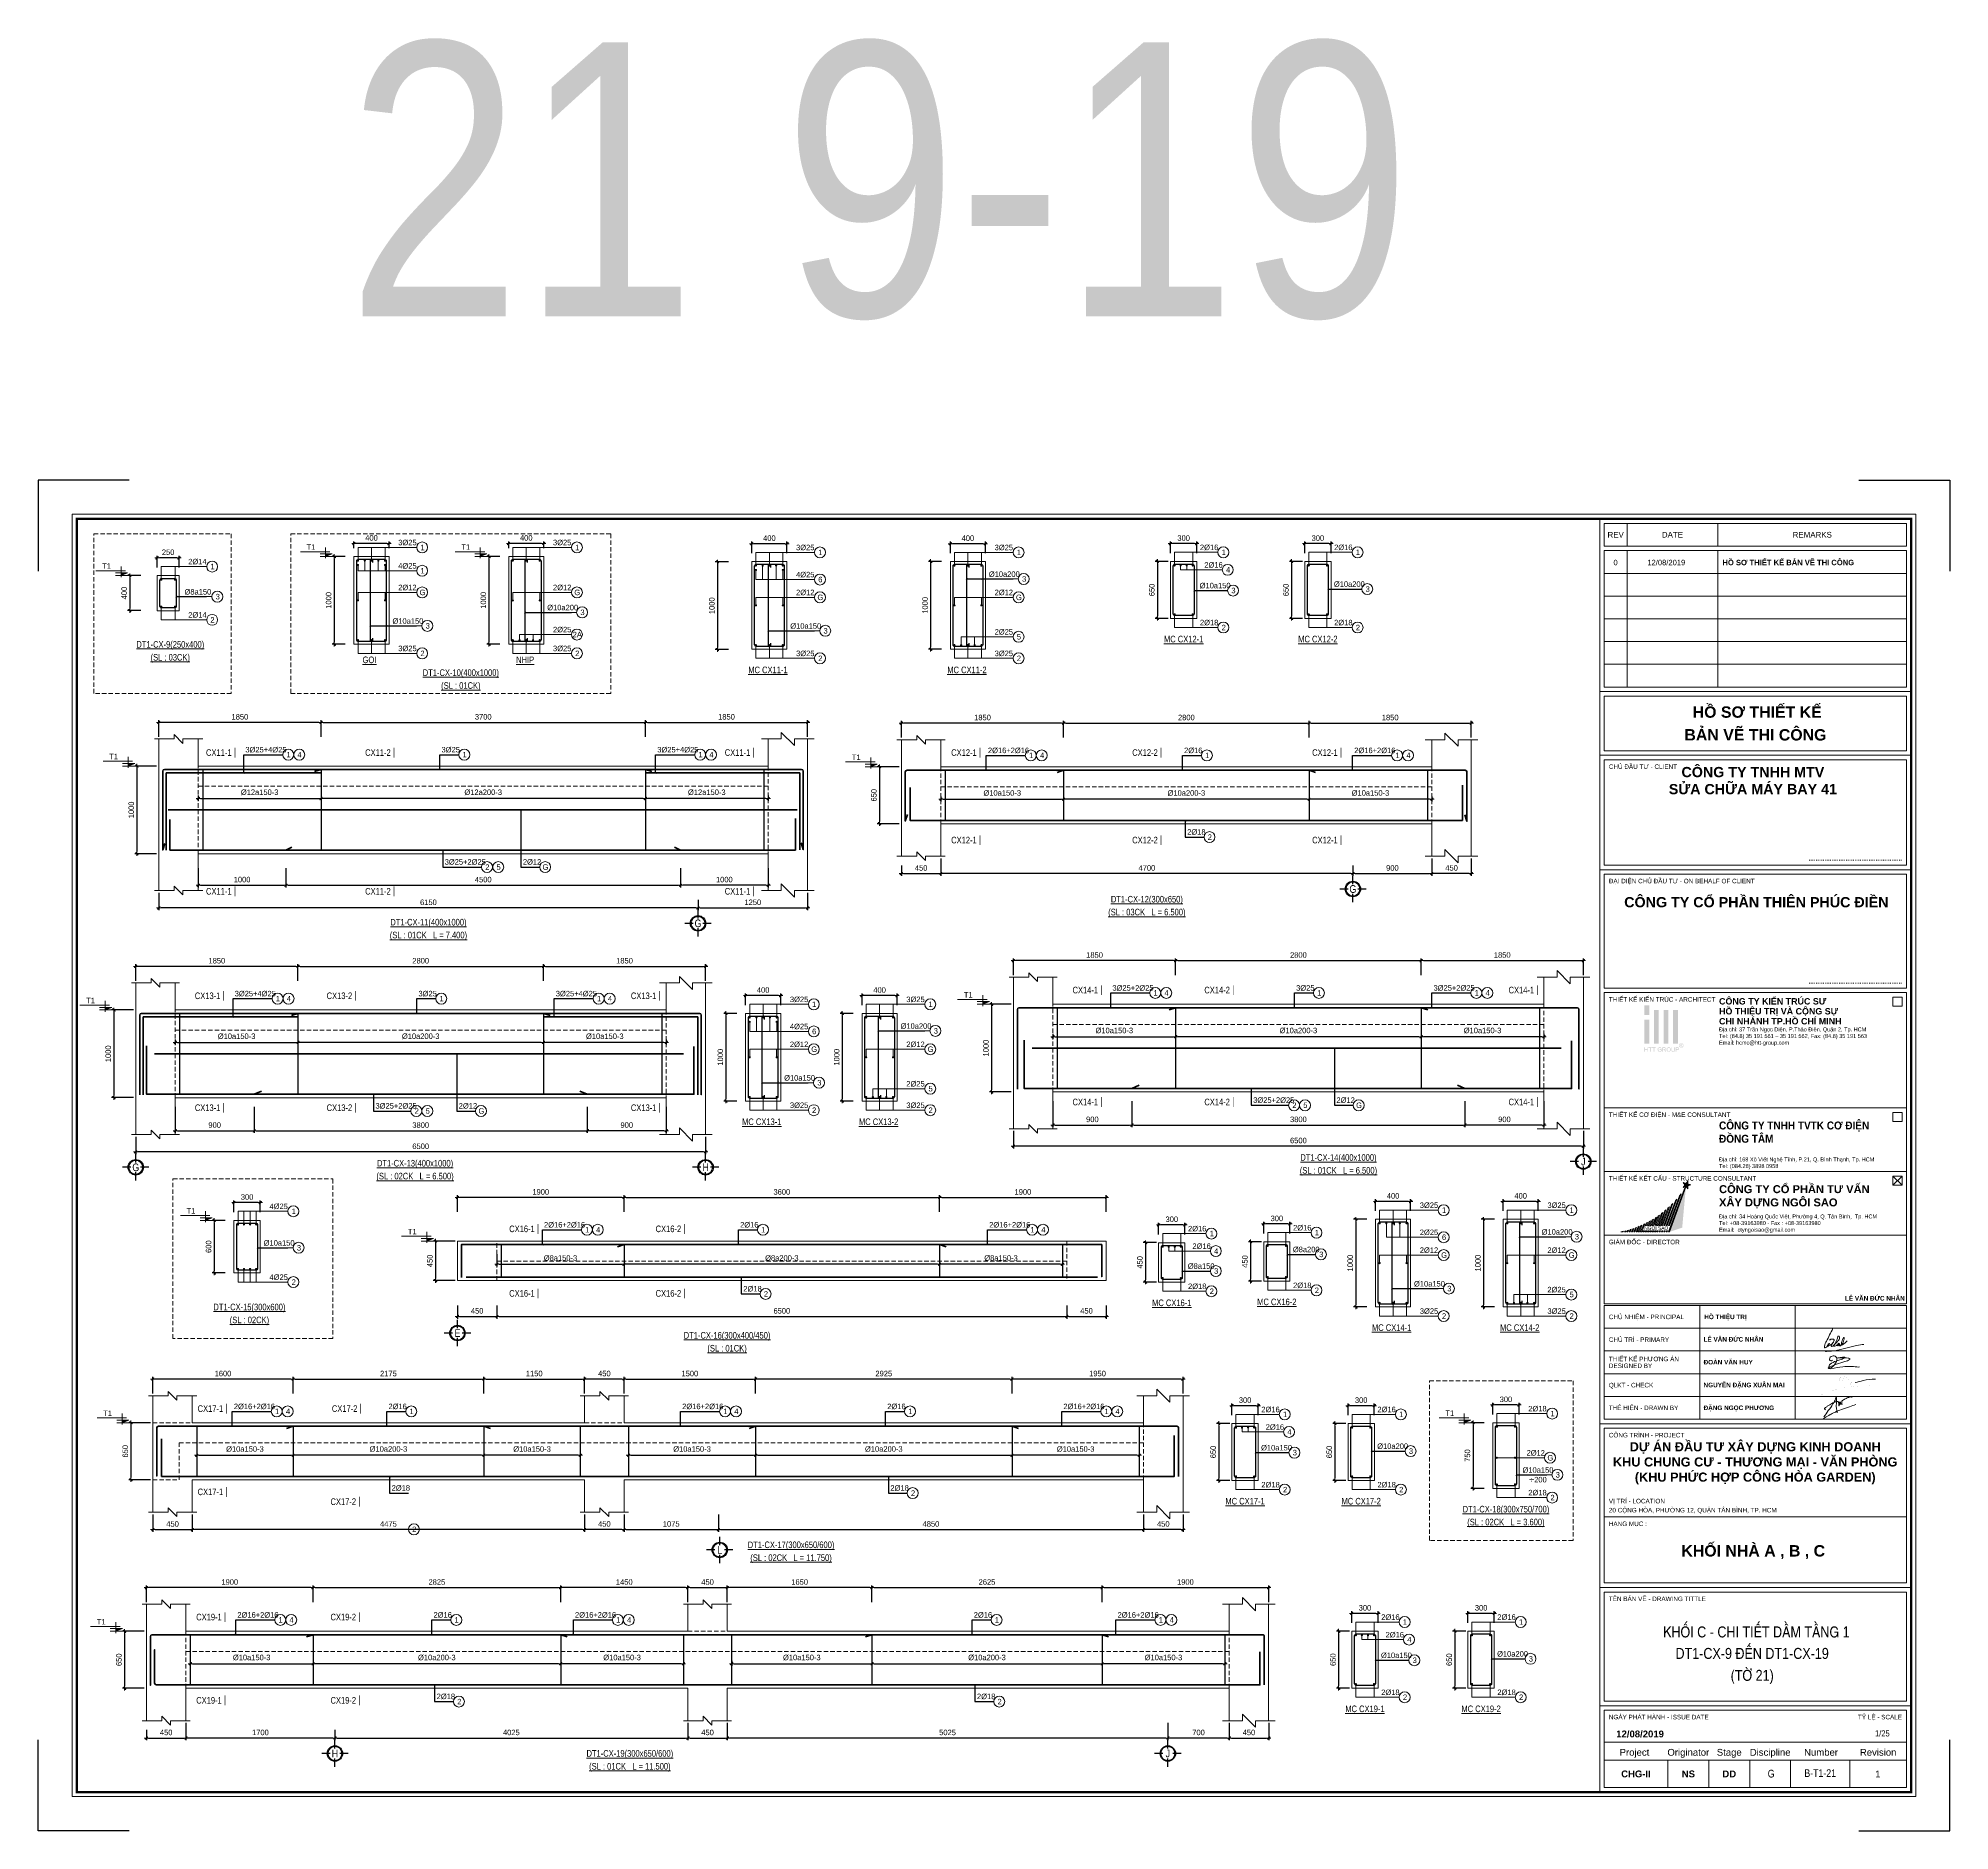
# Model space of a CAD drawing. Header units: millimetres. Extents: x 397144 to 8960116, y 345581 to 674207.
# Drawn here: x 4931851 to 4953653, y 602096 to 622534 of the extents above; entities that cross this region are included whole.
import ezdxf
from ezdxf.enums import TextEntityAlignment as Align

# ---------------------------------------------------------------- set-up
doc = ezdxf.new("R2010")
doc.units = ezdxf.units.MM
doc.header["$PDSIZE"] = -10
doc.linetypes.add('CENTER', pattern=[2, 1.25, -0.25, 0.25, -0.25])
doc.linetypes.add('HIDDEN', pattern=[0.375, 0.25, -0.125])
doc.layers.get('0').update_dxf_attribs({"linetype": 'CONTINUOUS'})
doc.layers.get('Defpoints').update_dxf_attribs({"color": 12, "linetype": 'CONTINUOUS'})
for name, color, linetype, lineweight in [('2', 2, 'CONTINUOUS', 20), ('CDAI', 8, 'CONTINUOUS', 30), ('CHG_XX_Khung ten$0$A1 BORDER$0$DGIONG', 4, 'CONTINUOUS', 13), ('CHG_XX_Khung ten$0$A1 BORDER$0$STICK', 1, 'CONTINUOUS', 9), ('CHG_XX_Khung ten$0$TEXT', 7, 'CONTINUOUS', 15), ('CHUNHO', 7, 'CENTER', 13), ('CTHEP', 2, 'CONTINUOUS', 50), ('DBAO', 3, 'CONTINUOUS', 20), ('DGIONG', 4, 'CONTINUOUS', 13), ('KTH', 150, 'CONTINUOUS', 5), ('Net khuat', 8, 'HIDDEN', 13), ('STICK', 1, 'CONTINUOUS', 9), ('TEXT', 7, 'CONTINUOUS', 15)]:
    doc.layers.add(name, color=color, linetype=linetype, lineweight=lineweight)
doc.layers.add('8', color=8, linetype='CONTINUOUS')
doc.layers.add('CHG_XX_Khung ten$0$TKTC', color=1, linetype='CONTINUOUS')
doc.layers.add('HATCH', color=7, linetype='CONTINUOUS', lineweight=5, true_color=0x2491ff)
doc.styles.add('CHG_XX_Khung ten$0$A1 BORDER$0$ARIAL', font='arial.ttf')
doc.styles.add('CHG_XX_Khung ten$0$A1 BORDER$0$Arial - Bold', font='arialbd.ttf', dxfattribs={"height": 2.5})
doc.styles.add('CHG_XX_Khung ten$0$A1 BORDER$0$Star-AvoBold', font='VAVOB_0.TTF')
doc.styles.add('CHG_XX_Khung ten$0$A1 BORDER$0$Title Block DD$0$ARIAL', font='arial.ttf')
doc.styles.add('CHG_XX_Khung ten$0$A1 BORDER$0$Title Block DD$0$Arial - Bold', font='arialbd.ttf', dxfattribs={"height": 2.5})
doc.styles.add('CHG_XX_Khung ten$0$arial', font='arial.ttf')
doc.styles.add('CHG_XX_Khung ten$0$Arial - Bold', font='arialbd.ttf')
doc.styles.add('CHG_XX_Khung ten$0$ArialB', font='arialbd.ttf')
doc.styles.add('CHG_XX_Khung ten$0$title block pccc$0$ARIAL', font='arial.ttf')
doc.styles.add('CHG_XX_Khung ten$0$title block pccc$0$Arial - Bold', font='arialbd.ttf', dxfattribs={"height": 2.5})
doc.styles.add('HELVECONDENSE', font='VHELVCN_0.TTF')
doc.styles.add('Star-HelCon', font='VHELVCN_0.TTF')
doc.styles.add('TTP-HelCon', font='VHELVCN_0.TTF')
doc.styles.add('VNI-HELVE-CONDENSE', font='VHELVCN_0.TTF')
doc.dimstyles.new('kc-25', dxfattribs={"dimtxt": 62.5, "dimasz": 20, "dimexe": 20, "dimexo": 50, "dimgap": 25, "dimtad": 3, "dimdec": 0, "dimzin": 0, "dimdsep": 46, "dimtxsty": 'VNI-HELVE-CONDENSE', "dimblk": 'DIM', "dimcen": 2.5, "dimclrd": 256, "dimclre": 154, "dimclrt": 7, "dimaunit": 1, "dimadec": 0, "dimazin": 0, "dimtfac": 1, "dimtdec": 0, "dimtix": 1, "dimtmove": 0, "dimatfit": 3, "dimldrblk": 'DOT', "dimfxl": 1, "dimtolj": 1, "dimtzin": 0, "dimarcsym": 0})
doc.dimstyles.new('TTP-25', dxfattribs={"dimscale": 25, "dimtxt": 2.5, "dimasz": 1, "dimexe": 1, "dimexo": 1, "dimgap": 0.09, "dimtad": 0, "dimdec": 4, "dimrnd": 5, "dimzin": 9, "dimdsep": 46, "dimtxsty": 'TTP-HelCon', "dimblk": 'Stick1', "dimcen": 0.09, "dimdle": 1.5, "dimclrd": 256, "dimclre": 256, "dimclrt": 7, "dimadec": 0, "dimazin": 0, "dimtfac": 1, "dimtdec": 4, "dimtmove": 0, "dimatfit": 3, "dimldrblk": '_ArchTick1', "dimfxl": 1, "dimtvp": 1, "dimtolj": 1, "dimtzin": 0, "dimarcsym": 0})

# ---------------------------------------------------------------- blocks, each defined once
blk = doc.blocks.new('Stick1')
at = {"layer": 'STICK'}
h = blk.add_hatch(color=256, dxfattribs=at)
edge = h.paths.add_edge_path()
edge.add_line((0.3, 0.5), (-0.5, -0.3))
edge.add_arc((-0.4, -0.4), 0.141, 135, 315)
edge.add_line((-0.3, -0.5), (0.5, 0.3))
edge.add_arc((0.4, 0.4), 0.141, 315, 495)
blk.add_line((1, 0), (-1, 0), dxfattribs=at)
blk.add_lwpolyline([(0.3, 0.5), (-0.5, -0.3, 1), (-0.3, -0.5), (0.5, 0.3, 1), (0.3, 0.5, 1)], format="xyb", dxfattribs=at)
blk = doc.blocks.new('*D559')
at = {"layer": 'Defpoints', "color": 0, "transparency": 16777216}
for p in [(4941696, 614725), (4941696, 614536), (4943546, 614536)]:
    blk.add_point(p, dxfattribs=at)
at = {"layer": 'KTH', "lineweight": -2, "transparency": 16777216}
for p, q in [((4941696, 614561), (4941696, 614750)), ((4943521, 614725), (4941721, 614725)), ((4943546, 614561), (4943546, 614750))]:
    blk.add_line(p, q, dxfattribs=at)
at = {"layer": 'KTH', "lineweight": -2, "transparency": 16777216, "xscale": 25, "yscale": 25, "zscale": 25, "rotation": 180}
blk.add_blockref('Stick1', (4941696, 614725), dxfattribs=at)
at = {"layer": 'KTH', "lineweight": -2, "transparency": 16777216, "xscale": 25, "yscale": 25, "zscale": 25}
blk.add_blockref('Stick1', (4943546, 614725), dxfattribs=at)
at = {"layer": 'KTH', "color": 7, "transparency": 16777216, "insert": (4942621, 614789), "char_height": 62.5, "attachment_point": 5, "style": 'TTP-HelCon'}
blk.add_mtext('\\A1;1850', dxfattribs=at)
blk = doc.blocks.new('_ArchTick1')
at = {"color": 0, "const_width": 3.81}
blk.add_lwpolyline([(-12.7, -12.7), (12.7, 12.7)], dxfattribs=at)
blk = doc.blocks.new('DIM')
h = blk.add_hatch(color=1)
h.paths.add_polyline_path([(0.5, 0.3, 1), (0.3, 0.5), (-0.2, 0), (0.2, 0)])
h.paths.add_polyline_path([(0.2, 0), (-0.2, 0), (-0.5, -0.3, 1), (-0.3, -0.5)])
at = {"color": 9}
for p, q in [((-0.2, 0), (-1.5, 0)), ((0.2, 0), (1.5, 0))]:
    blk.add_line(p, q, dxfattribs=at)
at = {"color": 1}
for p, q in [((-0.5, -0.3), (0.3, 0.5)), ((-0.3, -0.5), (0.5, 0.3)), ((-0.2, 0), (0.2, 0))]:
    blk.add_line(p, q, dxfattribs=at)
blk.add_arc((-0.4, -0.4), 0.138, 135, 315, dxfattribs=at)
blk = doc.blocks.new('*D560')
at = {"layer": 'Defpoints', "color": 0, "transparency": 16777216}
for p in [(4941696, 614228), (4941446, 613578), (4941696, 613578)]:
    blk.add_point(p, dxfattribs=at)
at = {"layer": 'KTH', "lineweight": -2, "transparency": 16777216}
for p, q in [((4941671, 614228), (4941421, 614228)), ((4941446, 614203), (4941446, 613603)), ((4941671, 613578), (4941421, 613578))]:
    blk.add_line(p, q, dxfattribs=at)
at = {"layer": 'KTH', "lineweight": -2, "transparency": 16777216, "xscale": 25, "yscale": 25, "zscale": 25}
for p, rotation in [((4941446, 614228), 90), ((4941446, 613578), 270)]:
    blk.add_blockref('Stick1', p, dxfattribs=dict(at, rotation=rotation))
at = {"layer": 'KTH', "color": 7, "transparency": 16777216, "insert": (4941382, 613903), "char_height": 62.5, "attachment_point": 5, "rotation": 90, "style": 'TTP-HelCon'}
blk.add_mtext('\\A1;650', dxfattribs=at)
blk = doc.blocks.new('CODE')
at = {"layer": 'DBAO'}
for p, q in [((-63, 0), (-138, 30)), ((-138, 30), (0, 30)), ((-138, 0), (0, 0)), ((-113, 55), (224, 55)), ((-63, -20), (-63, 105))]:
    blk.add_line(p, q, dxfattribs=at)
at = {"layer": 'HATCH', "color": 1}
blk.add_solid([(-63, 0), (-138, 30), (-63, 30)], dxfattribs=at)
blk = doc.blocks.new('*D561')
at = {"layer": 'Defpoints', "color": 0, "transparency": 16777216}
for p in [(4942146, 613208), (4946846, 613128), (4942146, 613010)]:
    blk.add_point(p, dxfattribs=at)
at = {"layer": 'KTH', "lineweight": -2, "transparency": 16777216}
for p, q in [((4942146, 613183), (4942146, 612985)), ((4946846, 613103), (4946846, 612985)), ((4946821, 613010), (4942171, 613010))]:
    blk.add_line(p, q, dxfattribs=at)
at = {"layer": 'KTH', "lineweight": -2, "transparency": 16777216, "xscale": 25, "yscale": 25, "zscale": 25, "rotation": 180}
blk.add_blockref('Stick1', (4942146, 613010), dxfattribs=at)
at = {"layer": 'KTH', "lineweight": -2, "transparency": 16777216, "xscale": 25, "yscale": 25, "zscale": 25}
blk.add_blockref('Stick1', (4946846, 613010), dxfattribs=at)
at = {"layer": 'KTH', "color": 7, "transparency": 16777216, "insert": (4944496, 613074), "char_height": 62.5, "attachment_point": 5, "style": 'TTP-HelCon'}
blk.add_mtext('\\A1;4700', dxfattribs=at)
blk = doc.blocks.new('*D562')
at = {"layer": 'Defpoints', "color": 0, "transparency": 16777216}
for p in [(4941696, 613128), (4942146, 613208), (4942146, 613010)]:
    blk.add_point(p, dxfattribs=at)
at = {"layer": 'KTH', "lineweight": -2, "transparency": 16777216}
for p, q in [((4941696, 613103), (4941696, 612985)), ((4942146, 613183), (4942146, 612985)), ((4941721, 613010), (4942121, 613010))]:
    blk.add_line(p, q, dxfattribs=at)
at = {"layer": 'KTH', "lineweight": -2, "transparency": 16777216, "xscale": 25, "yscale": 25, "zscale": 25, "rotation": 180}
blk.add_blockref('Stick1', (4941696, 613010), dxfattribs=at)
at = {"layer": 'KTH', "lineweight": -2, "transparency": 16777216, "xscale": 25, "yscale": 25, "zscale": 25}
blk.add_blockref('Stick1', (4942146, 613010), dxfattribs=at)
at = {"layer": 'KTH', "color": 7, "transparency": 16777216, "insert": (4941921, 613074), "char_height": 62.5, "attachment_point": 5, "style": 'TTP-HelCon'}
blk.add_mtext('\\A1;450', dxfattribs=at)
blk = doc.blocks.new('*D563')
at = {"layer": 'Defpoints', "color": 0, "transparency": 16777216}
for p in [(4946346, 614725), (4943546, 614536), (4946346, 614536)]:
    blk.add_point(p, dxfattribs=at)
at = {"layer": 'KTH', "lineweight": -2, "transparency": 16777216}
for p, q in [((4943546, 614561), (4943546, 614750)), ((4943571, 614725), (4946321, 614725)), ((4946346, 614561), (4946346, 614750))]:
    blk.add_line(p, q, dxfattribs=at)
at = {"layer": 'KTH', "lineweight": -2, "transparency": 16777216, "xscale": 25, "yscale": 25, "zscale": 25, "rotation": 180}
blk.add_blockref('Stick1', (4943546, 614725), dxfattribs=at)
at = {"layer": 'KTH', "lineweight": -2, "transparency": 16777216, "xscale": 25, "yscale": 25, "zscale": 25}
blk.add_blockref('Stick1', (4946346, 614725), dxfattribs=at)
at = {"layer": 'KTH', "color": 7, "transparency": 16777216, "insert": (4944946, 614789), "char_height": 62.5, "attachment_point": 5, "style": 'TTP-HelCon'}
blk.add_mtext('\\A1;2800', dxfattribs=at)
blk = doc.blocks.new('*D564')
at = {"layer": 'Defpoints', "color": 0, "transparency": 16777216}
for p in [(4948196, 614725), (4946346, 614536), (4948196, 614536)]:
    blk.add_point(p, dxfattribs=at)
at = {"layer": 'KTH', "lineweight": -2, "transparency": 16777216}
for p, q in [((4946346, 614561), (4946346, 614750)), ((4946371, 614725), (4948171, 614725)), ((4948196, 614561), (4948196, 614750))]:
    blk.add_line(p, q, dxfattribs=at)
at = {"layer": 'KTH', "lineweight": -2, "transparency": 16777216, "xscale": 25, "yscale": 25, "zscale": 25, "rotation": 180}
blk.add_blockref('Stick1', (4946346, 614725), dxfattribs=at)
at = {"layer": 'KTH', "lineweight": -2, "transparency": 16777216, "xscale": 25, "yscale": 25, "zscale": 25}
blk.add_blockref('Stick1', (4948196, 614725), dxfattribs=at)
at = {"layer": 'KTH', "color": 7, "transparency": 16777216, "insert": (4947271, 614789), "char_height": 62.5, "attachment_point": 5, "style": 'TTP-HelCon'}
blk.add_mtext('\\A1;1850', dxfattribs=at)
blk = doc.blocks.new('*D565')
at = {"layer": 'Defpoints', "color": 0, "transparency": 16777216}
for p in [(4942146, 613915), (4943546, 613932), (4943546, 613858)]:
    blk.add_point(p, dxfattribs=at)
at = {"layer": 'KTH', "lineweight": -2, "transparency": 16777216}
for p, q in [((4942146, 613890), (4942146, 613833)), ((4942171, 613858), (4943521, 613858)), ((4943546, 613907), (4943546, 613833))]:
    blk.add_line(p, q, dxfattribs=at)
at = {"layer": 'KTH', "lineweight": -2, "transparency": 16777216, "xscale": 25, "yscale": 25, "zscale": 25, "rotation": 180}
blk.add_blockref('Stick1', (4942146, 613858), dxfattribs=at)
at = {"layer": 'KTH', "lineweight": -2, "transparency": 16777216, "xscale": 25, "yscale": 25, "zscale": 25}
blk.add_blockref('Stick1', (4943546, 613858), dxfattribs=at)
at = {"layer": 'KTH', "color": 7, "transparency": 16777216, "insert": (4942846, 613928), "char_height": 62.5, "attachment_point": 5, "style": 'TTP-HelCon'}
blk.add_mtext('\\A1;Þ10a150-3', dxfattribs=at)
blk = doc.blocks.new('*D566')
at = {"layer": 'Defpoints', "color": 0, "transparency": 16777216}
for p in [(4943546, 613932), (4943546, 613858), (4946346, 613928)]:
    blk.add_point(p, dxfattribs=at)
at = {"layer": 'KTH', "lineweight": -2, "transparency": 16777216}
for p, q in [((4943546, 613907), (4943546, 613833)), ((4946321, 613858), (4943571, 613858)), ((4946346, 613903), (4946346, 613833))]:
    blk.add_line(p, q, dxfattribs=at)
at = {"layer": 'KTH', "lineweight": -2, "transparency": 16777216, "xscale": 25, "yscale": 25, "zscale": 25, "rotation": 180}
blk.add_blockref('Stick1', (4943546, 613858), dxfattribs=at)
at = {"layer": 'KTH', "lineweight": -2, "transparency": 16777216, "xscale": 25, "yscale": 25, "zscale": 25}
blk.add_blockref('Stick1', (4946346, 613858), dxfattribs=at)
at = {"layer": 'KTH', "color": 7, "transparency": 16777216, "insert": (4944946, 613928), "char_height": 62.5, "attachment_point": 5, "style": 'TTP-HelCon'}
blk.add_mtext('\\A1;Þ10a200-3', dxfattribs=at)
blk = doc.blocks.new('*D567')
at = {"layer": 'Defpoints', "color": 0, "transparency": 16777216}
for p in [(4946346, 613932), (4946346, 613858), (4947746, 613915)]:
    blk.add_point(p, dxfattribs=at)
at = {"layer": 'KTH', "lineweight": -2, "transparency": 16777216}
for p, q in [((4946346, 613907), (4946346, 613833)), ((4947721, 613858), (4946371, 613858)), ((4947746, 613890), (4947746, 613833))]:
    blk.add_line(p, q, dxfattribs=at)
at = {"layer": 'KTH', "lineweight": -2, "transparency": 16777216, "xscale": 25, "yscale": 25, "zscale": 25, "rotation": 180}
blk.add_blockref('Stick1', (4946346, 613858), dxfattribs=at)
at = {"layer": 'KTH', "lineweight": -2, "transparency": 16777216, "xscale": 25, "yscale": 25, "zscale": 25}
blk.add_blockref('Stick1', (4947746, 613858), dxfattribs=at)
at = {"layer": 'KTH', "color": 7, "transparency": 16777216, "insert": (4947046, 613928), "char_height": 62.5, "attachment_point": 5, "style": 'TTP-HelCon'}
blk.add_mtext('\\A1;Þ10a150-3', dxfattribs=at)
blk = doc.blocks.new('*D568')
at = {"layer": 'Defpoints', "color": 0, "transparency": 16777216}
for p in [(4946846, 613128), (4947746, 613208), (4947746, 613010)]:
    blk.add_point(p, dxfattribs=at)
at = {"layer": 'KTH', "lineweight": -2, "transparency": 16777216}
for p, q in [((4946846, 613103), (4946846, 612985)), ((4947746, 613183), (4947746, 612985)), ((4946871, 613010), (4947721, 613010))]:
    blk.add_line(p, q, dxfattribs=at)
at = {"layer": 'KTH', "lineweight": -2, "transparency": 16777216, "xscale": 25, "yscale": 25, "zscale": 25, "rotation": 180}
blk.add_blockref('Stick1', (4946846, 613010), dxfattribs=at)
at = {"layer": 'KTH', "lineweight": -2, "transparency": 16777216, "xscale": 25, "yscale": 25, "zscale": 25}
blk.add_blockref('Stick1', (4947746, 613010), dxfattribs=at)
at = {"layer": 'KTH', "color": 7, "transparency": 16777216, "insert": (4947296, 613074), "char_height": 62.5, "attachment_point": 5, "style": 'TTP-HelCon'}
blk.add_mtext('\\A1;900', dxfattribs=at)
blk = doc.blocks.new('*D569')
at = {"layer": 'Defpoints', "color": 0, "transparency": 16777216}
for p in [(4947746, 613208), (4948196, 613208), (4947746, 613010)]:
    blk.add_point(p, dxfattribs=at)
at = {"layer": 'KTH', "lineweight": -2, "transparency": 16777216}
for p, q in [((4947746, 613183), (4947746, 612985)), ((4948196, 613183), (4948196, 612985)), ((4948171, 613010), (4947771, 613010))]:
    blk.add_line(p, q, dxfattribs=at)
at = {"layer": 'KTH', "lineweight": -2, "transparency": 16777216, "xscale": 25, "yscale": 25, "zscale": 25, "rotation": 180}
blk.add_blockref('Stick1', (4947746, 613010), dxfattribs=at)
at = {"layer": 'KTH', "lineweight": -2, "transparency": 16777216, "xscale": 25, "yscale": 25, "zscale": 25}
blk.add_blockref('Stick1', (4948196, 613010), dxfattribs=at)
at = {"layer": 'KTH', "color": 7, "transparency": 16777216, "insert": (4947971, 613074), "char_height": 62.5, "attachment_point": 5, "style": 'TTP-HelCon'}
blk.add_mtext('\\A1;450', dxfattribs=at)
blk = doc.blocks.new('dau truc')
blk.add_circle((0, 0), 180)
at = {"layer": '8'}
for p, q in [((-127, 0), (-345, 0)), ((0, 127), (0, 345)), ((345, 0), (127, 0)), ((0, -345), (0, -127))]:
    blk.add_line(p, q, dxfattribs=at)
blk.add_circle((0, 0), 200, dxfattribs=at)
at = {"layer": 'TEXT', "style": 'HELVECONDENSE'}
blk.add_attdef('A', text='', height=233, dxfattribs=at).set_placement((0, 0), align=Align.MIDDLE)
blk = doc.blocks.new('*D570')
at = {"layer": 'Defpoints', "color": 0, "transparency": 16777216}
for p in [(4933585, 604058), (4934985, 604075), (4934985, 604001)]:
    blk.add_point(p, dxfattribs=at)
at = {"layer": 'KTH', "lineweight": -2, "transparency": 16777216}
for p, q in [((4933585, 604033), (4933585, 603976)), ((4933610, 604001), (4934960, 604001)), ((4934985, 604050), (4934985, 603976))]:
    blk.add_line(p, q, dxfattribs=at)
at = {"layer": 'KTH', "lineweight": -2, "transparency": 16777216, "xscale": 25, "yscale": 25, "zscale": 25, "rotation": 180}
blk.add_blockref('Stick1', (4933585, 604001), dxfattribs=at)
at = {"layer": 'KTH', "lineweight": -2, "transparency": 16777216, "xscale": 25, "yscale": 25, "zscale": 25}
blk.add_blockref('Stick1', (4934985, 604001), dxfattribs=at)
at = {"layer": 'KTH', "color": 7, "transparency": 16777216, "insert": (4934285, 604071), "char_height": 62.5, "attachment_point": 5, "style": 'TTP-HelCon'}
blk.add_mtext('\\A1;Þ10a150-3', dxfattribs=at)
blk = doc.blocks.new('*D571')
at = {"layer": 'Defpoints', "color": 0, "transparency": 16777216}
for p in [(4934985, 604075), (4934985, 604001), (4937810, 604071)]:
    blk.add_point(p, dxfattribs=at)
at = {"layer": 'KTH', "lineweight": -2, "transparency": 16777216}
for p, q in [((4934985, 604050), (4934985, 603976)), ((4937785, 604001), (4935010, 604001)), ((4937810, 604046), (4937810, 603976))]:
    blk.add_line(p, q, dxfattribs=at)
at = {"layer": 'KTH', "lineweight": -2, "transparency": 16777216, "xscale": 25, "yscale": 25, "zscale": 25, "rotation": 180}
blk.add_blockref('Stick1', (4934985, 604001), dxfattribs=at)
at = {"layer": 'KTH', "lineweight": -2, "transparency": 16777216, "xscale": 25, "yscale": 25, "zscale": 25}
blk.add_blockref('Stick1', (4937810, 604001), dxfattribs=at)
at = {"layer": 'KTH', "color": 7, "transparency": 16777216, "insert": (4936397, 604071), "char_height": 62.5, "attachment_point": 5, "style": 'TTP-HelCon'}
blk.add_mtext('\\A1;Þ10a200-3', dxfattribs=at)
blk = doc.blocks.new('*D572')
at = {"layer": 'Defpoints', "color": 0, "transparency": 16777216}
for p in [(4933658, 606435), (4934758, 606452), (4934758, 606378)]:
    blk.add_point(p, dxfattribs=at)
at = {"layer": 'KTH', "lineweight": -2, "transparency": 16777216}
for p, q in [((4933658, 606410), (4933658, 606353)), ((4933683, 606378), (4934733, 606378)), ((4934758, 606427), (4934758, 606353))]:
    blk.add_line(p, q, dxfattribs=at)
at = {"layer": 'KTH', "lineweight": -2, "transparency": 16777216, "xscale": 25, "yscale": 25, "zscale": 25, "rotation": 180}
blk.add_blockref('Stick1', (4933658, 606378), dxfattribs=at)
at = {"layer": 'KTH', "lineweight": -2, "transparency": 16777216, "xscale": 25, "yscale": 25, "zscale": 25}
blk.add_blockref('Stick1', (4934758, 606378), dxfattribs=at)
at = {"layer": 'KTH', "color": 7, "transparency": 16777216, "insert": (4934208, 606448), "char_height": 62.5, "attachment_point": 5, "style": 'TTP-HelCon'}
blk.add_mtext('\\A1;Þ10a150-3', dxfattribs=at)
blk = doc.blocks.new('*D573')
at = {"layer": 'Defpoints', "color": 0, "transparency": 16777216}
for p in [(4934758, 606452), (4934758, 606378), (4936933, 606448)]:
    blk.add_point(p, dxfattribs=at)
at = {"layer": 'KTH', "lineweight": -2, "transparency": 16777216}
for p, q in [((4934758, 606427), (4934758, 606353)), ((4936908, 606378), (4934783, 606378)), ((4936933, 606423), (4936933, 606353))]:
    blk.add_line(p, q, dxfattribs=at)
at = {"layer": 'KTH', "lineweight": -2, "transparency": 16777216, "xscale": 25, "yscale": 25, "zscale": 25, "rotation": 180}
blk.add_blockref('Stick1', (4934758, 606378), dxfattribs=at)
at = {"layer": 'KTH', "lineweight": -2, "transparency": 16777216, "xscale": 25, "yscale": 25, "zscale": 25}
blk.add_blockref('Stick1', (4936933, 606378), dxfattribs=at)
at = {"layer": 'KTH', "color": 7, "transparency": 16777216, "insert": (4935845, 606448), "char_height": 62.5, "attachment_point": 5, "style": 'TTP-HelCon'}
blk.add_mtext('\\A1;Þ10a200-3', dxfattribs=at)
blk = doc.blocks.new('*D574')
at = {"layer": 'Defpoints', "color": 0, "transparency": 16777216}
for p in [(4933085, 604868), (4933085, 604679), (4934985, 604679)]:
    blk.add_point(p, dxfattribs=at)
at = {"layer": 'KTH', "lineweight": -2, "transparency": 16777216}
for p, q in [((4933085, 604704), (4933085, 604893)), ((4934960, 604868), (4933110, 604868)), ((4934985, 604704), (4934985, 604893))]:
    blk.add_line(p, q, dxfattribs=at)
at = {"layer": 'KTH', "lineweight": -2, "transparency": 16777216, "xscale": 25, "yscale": 25, "zscale": 25, "rotation": 180}
blk.add_blockref('Stick1', (4933085, 604868), dxfattribs=at)
at = {"layer": 'KTH', "lineweight": -2, "transparency": 16777216, "xscale": 25, "yscale": 25, "zscale": 25}
blk.add_blockref('Stick1', (4934985, 604868), dxfattribs=at)
at = {"layer": 'KTH', "color": 7, "transparency": 16777216, "insert": (4934035, 604932), "char_height": 62.5, "attachment_point": 5, "style": 'TTP-HelCon'}
blk.add_mtext('\\A1;1900', dxfattribs=at)
blk = doc.blocks.new('*D575')
at = {"layer": 'Defpoints', "color": 0, "transparency": 16777216}
for p in [(4933085, 604371), (4932835, 603721), (4933085, 603721)]:
    blk.add_point(p, dxfattribs=at)
at = {"layer": 'KTH', "lineweight": -2, "transparency": 16777216}
for p, q in [((4933060, 604371), (4932810, 604371)), ((4932835, 604346), (4932835, 603746)), ((4933060, 603721), (4932810, 603721))]:
    blk.add_line(p, q, dxfattribs=at)
at = {"layer": 'KTH', "lineweight": -2, "transparency": 16777216, "xscale": 25, "yscale": 25, "zscale": 25}
for p, rotation in [((4932835, 604371), 90), ((4932835, 603721), 270)]:
    blk.add_blockref('Stick1', p, dxfattribs=dict(at, rotation=rotation))
at = {"layer": 'KTH', "color": 7, "transparency": 16777216, "insert": (4932771, 604046), "char_height": 62.5, "attachment_point": 5, "rotation": 90, "style": 'TTP-HelCon'}
blk.add_mtext('\\A1;650', dxfattribs=at)
blk = doc.blocks.new('*D576')
at = {"layer": 'Defpoints', "color": 0, "transparency": 16777216}
for p in [(4933535, 603351), (4933535, 603153), (4935235, 603271)]:
    blk.add_point(p, dxfattribs=at)
at = {"layer": 'KTH', "lineweight": -2, "transparency": 16777216}
for p, q in [((4933535, 603326), (4933535, 603128)), ((4935210, 603153), (4933560, 603153)), ((4935235, 603246), (4935235, 603128))]:
    blk.add_line(p, q, dxfattribs=at)
at = {"layer": 'KTH', "lineweight": -2, "transparency": 16777216, "xscale": 25, "yscale": 25, "zscale": 25, "rotation": 180}
blk.add_blockref('Stick1', (4933535, 603153), dxfattribs=at)
at = {"layer": 'KTH', "lineweight": -2, "transparency": 16777216, "xscale": 25, "yscale": 25, "zscale": 25}
blk.add_blockref('Stick1', (4935235, 603153), dxfattribs=at)
at = {"layer": 'KTH', "color": 7, "transparency": 16777216, "insert": (4934385, 603217), "char_height": 62.5, "attachment_point": 5, "style": 'TTP-HelCon'}
blk.add_mtext('\\A1;1700', dxfattribs=at)
blk = doc.blocks.new('*D577')
at = {"layer": 'Defpoints', "color": 0, "transparency": 16777216}
for p in [(4933535, 603351), (4933085, 603271), (4933535, 603153)]:
    blk.add_point(p, dxfattribs=at)
at = {"layer": 'KTH', "lineweight": -2, "transparency": 16777216}
for p, q in [((4933535, 603326), (4933535, 603128)), ((4933085, 603246), (4933085, 603128)), ((4933110, 603153), (4933510, 603153))]:
    blk.add_line(p, q, dxfattribs=at)
at = {"layer": 'KTH', "lineweight": -2, "transparency": 16777216, "xscale": 25, "yscale": 25, "zscale": 25, "rotation": 180}
blk.add_blockref('Stick1', (4933085, 603153), dxfattribs=at)
at = {"layer": 'KTH', "lineweight": -2, "transparency": 16777216, "xscale": 25, "yscale": 25, "zscale": 25}
blk.add_blockref('Stick1', (4933535, 603153), dxfattribs=at)
at = {"layer": 'KTH', "color": 7, "transparency": 16777216, "insert": (4933310, 603217), "char_height": 62.5, "attachment_point": 5, "style": 'TTP-HelCon'}
blk.add_mtext('\\A1;450', dxfattribs=at)
blk = doc.blocks.new('*D578')
at = {"layer": 'Defpoints', "color": 0, "transparency": 16777216}
for p in [(4937810, 604868), (4934985, 604679), (4937810, 604679)]:
    blk.add_point(p, dxfattribs=at)
at = {"layer": 'KTH', "lineweight": -2, "transparency": 16777216}
for p, q in [((4934985, 604704), (4934985, 604893)), ((4935010, 604868), (4937785, 604868)), ((4937810, 604704), (4937810, 604893))]:
    blk.add_line(p, q, dxfattribs=at)
at = {"layer": 'KTH', "lineweight": -2, "transparency": 16777216, "xscale": 25, "yscale": 25, "zscale": 25, "rotation": 180}
blk.add_blockref('Stick1', (4934985, 604868), dxfattribs=at)
at = {"layer": 'KTH', "lineweight": -2, "transparency": 16777216, "xscale": 25, "yscale": 25, "zscale": 25}
blk.add_blockref('Stick1', (4937810, 604868), dxfattribs=at)
at = {"layer": 'KTH', "color": 7, "transparency": 16777216, "insert": (4936397, 604932), "char_height": 62.5, "attachment_point": 5, "style": 'TTP-HelCon'}
blk.add_mtext('\\A1;2825', dxfattribs=at)
blk = doc.blocks.new('*D579')
at = {"layer": 'Defpoints', "color": 0, "transparency": 16777216}
for p in [(4933158, 607245), (4933158, 607056), (4934758, 607056)]:
    blk.add_point(p, dxfattribs=at)
at = {"layer": 'KTH', "lineweight": -2, "transparency": 16777216}
for p, q in [((4933158, 607081), (4933158, 607270)), ((4934733, 607245), (4933183, 607245)), ((4934758, 607081), (4934758, 607270))]:
    blk.add_line(p, q, dxfattribs=at)
at = {"layer": 'KTH', "lineweight": -2, "transparency": 16777216, "xscale": 25, "yscale": 25, "zscale": 25, "rotation": 180}
blk.add_blockref('Stick1', (4933158, 607245), dxfattribs=at)
at = {"layer": 'KTH', "lineweight": -2, "transparency": 16777216, "xscale": 25, "yscale": 25, "zscale": 25}
blk.add_blockref('Stick1', (4934758, 607245), dxfattribs=at)
at = {"layer": 'KTH', "color": 7, "transparency": 16777216, "insert": (4933958, 607309), "char_height": 62.5, "attachment_point": 5, "style": 'TTP-HelCon'}
blk.add_mtext('\\A1;1600', dxfattribs=at)
blk = doc.blocks.new('*D580')
at = {"layer": 'Defpoints', "color": 0, "transparency": 16777216}
for p in [(4933158, 606748), (4932908, 606098), (4933158, 606098)]:
    blk.add_point(p, dxfattribs=at)
at = {"layer": 'KTH', "lineweight": -2, "transparency": 16777216}
for p, q in [((4933133, 606748), (4932883, 606748)), ((4932908, 606723), (4932908, 606123)), ((4933133, 606098), (4932883, 606098))]:
    blk.add_line(p, q, dxfattribs=at)
at = {"layer": 'KTH', "lineweight": -2, "transparency": 16777216, "xscale": 25, "yscale": 25, "zscale": 25}
for p, rotation in [((4932908, 606748), 90), ((4932908, 606098), 270)]:
    blk.add_blockref('Stick1', p, dxfattribs=dict(at, rotation=rotation))
at = {"layer": 'KTH', "color": 7, "transparency": 16777216, "insert": (4932844, 606423), "char_height": 62.5, "attachment_point": 5, "rotation": 90, "style": 'TTP-HelCon'}
blk.add_mtext('\\A1;650', dxfattribs=at)
blk = doc.blocks.new('*D581')
at = {"layer": 'Defpoints', "color": 0, "transparency": 16777216}
for p in [(4933608, 605728), (4938083, 605728), (4933608, 605530)]:
    blk.add_point(p, dxfattribs=at)
at = {"layer": 'KTH', "lineweight": -2, "transparency": 16777216}
for p, q in [((4933608, 605703), (4933608, 605505)), ((4938083, 605703), (4938083, 605505)), ((4938058, 605530), (4933633, 605530))]:
    blk.add_line(p, q, dxfattribs=at)
at = {"layer": 'KTH', "lineweight": -2, "transparency": 16777216, "xscale": 25, "yscale": 25, "zscale": 25, "rotation": 180}
blk.add_blockref('Stick1', (4933608, 605530), dxfattribs=at)
at = {"layer": 'KTH', "lineweight": -2, "transparency": 16777216, "xscale": 25, "yscale": 25, "zscale": 25}
blk.add_blockref('Stick1', (4938083, 605530), dxfattribs=at)
at = {"layer": 'KTH', "color": 7, "transparency": 16777216, "insert": (4935845, 605594), "char_height": 62.5, "attachment_point": 5, "style": 'TTP-HelCon'}
blk.add_mtext('\\A1;4475', dxfattribs=at)
blk = doc.blocks.new('*D582')
at = {"layer": 'Defpoints', "color": 0, "transparency": 16777216}
for p in [(4933158, 605728), (4933608, 605728), (4933608, 605530)]:
    blk.add_point(p, dxfattribs=at)
at = {"layer": 'KTH', "lineweight": -2, "transparency": 16777216}
for p, q in [((4933158, 605703), (4933158, 605505)), ((4933608, 605703), (4933608, 605505)), ((4933183, 605530), (4933583, 605530))]:
    blk.add_line(p, q, dxfattribs=at)
at = {"layer": 'KTH', "lineweight": -2, "transparency": 16777216, "xscale": 25, "yscale": 25, "zscale": 25, "rotation": 180}
blk.add_blockref('Stick1', (4933158, 605530), dxfattribs=at)
at = {"layer": 'KTH', "lineweight": -2, "transparency": 16777216, "xscale": 25, "yscale": 25, "zscale": 25}
blk.add_blockref('Stick1', (4933608, 605530), dxfattribs=at)
at = {"layer": 'KTH', "color": 7, "transparency": 16777216, "insert": (4933383, 605594), "char_height": 62.5, "attachment_point": 5, "style": 'TTP-HelCon'}
blk.add_mtext('\\A1;450', dxfattribs=at)
blk = doc.blocks.new('*D583')
at = {"layer": 'Defpoints', "color": 0, "transparency": 16777216}
for p in [(4936933, 607245), (4934758, 607056), (4936933, 607056)]:
    blk.add_point(p, dxfattribs=at)
at = {"layer": 'KTH', "lineweight": -2, "transparency": 16777216}
for p, q in [((4934758, 607081), (4934758, 607270)), ((4934783, 607245), (4936908, 607245)), ((4936933, 607081), (4936933, 607270))]:
    blk.add_line(p, q, dxfattribs=at)
at = {"layer": 'KTH', "lineweight": -2, "transparency": 16777216, "xscale": 25, "yscale": 25, "zscale": 25, "rotation": 180}
blk.add_blockref('Stick1', (4934758, 607245), dxfattribs=at)
at = {"layer": 'KTH', "lineweight": -2, "transparency": 16777216, "xscale": 25, "yscale": 25, "zscale": 25}
blk.add_blockref('Stick1', (4936933, 607245), dxfattribs=at)
at = {"layer": 'KTH', "color": 7, "transparency": 16777216, "insert": (4935845, 607309), "char_height": 62.5, "attachment_point": 5, "style": 'TTP-HelCon'}
blk.add_mtext('\\A1;2175', dxfattribs=at)
blk = doc.blocks.new('*D584')
at = {"layer": 'Defpoints', "color": 0, "transparency": 16777216}
for p in [(4939710, 604868), (4939260, 604679), (4939710, 604679)]:
    blk.add_point(p, dxfattribs=at)
at = {"layer": 'KTH', "lineweight": -2, "transparency": 16777216}
for p, q in [((4939260, 604704), (4939260, 604893)), ((4939285, 604868), (4939685, 604868)), ((4939710, 604704), (4939710, 604893))]:
    blk.add_line(p, q, dxfattribs=at)
at = {"layer": 'KTH', "lineweight": -2, "transparency": 16777216, "xscale": 25, "yscale": 25, "zscale": 25, "rotation": 180}
blk.add_blockref('Stick1', (4939260, 604868), dxfattribs=at)
at = {"layer": 'KTH', "lineweight": -2, "transparency": 16777216, "xscale": 25, "yscale": 25, "zscale": 25}
blk.add_blockref('Stick1', (4939710, 604868), dxfattribs=at)
at = {"layer": 'KTH', "color": 7, "transparency": 16777216, "insert": (4939485, 604932), "char_height": 62.5, "attachment_point": 5, "style": 'TTP-HelCon'}
blk.add_mtext('\\A1;450', dxfattribs=at)
blk = doc.blocks.new('*D585')
at = {"layer": 'Defpoints', "color": 0, "transparency": 16777216}
for p in [(4937810, 604868), (4937810, 604679), (4939260, 604679)]:
    blk.add_point(p, dxfattribs=at)
at = {"layer": 'KTH', "lineweight": -2, "transparency": 16777216}
for p, q in [((4937810, 604704), (4937810, 604893)), ((4939235, 604868), (4937835, 604868)), ((4939260, 604704), (4939260, 604893))]:
    blk.add_line(p, q, dxfattribs=at)
at = {"layer": 'KTH', "lineweight": -2, "transparency": 16777216, "xscale": 25, "yscale": 25, "zscale": 25, "rotation": 180}
blk.add_blockref('Stick1', (4937810, 604868), dxfattribs=at)
at = {"layer": 'KTH', "lineweight": -2, "transparency": 16777216, "xscale": 25, "yscale": 25, "zscale": 25}
blk.add_blockref('Stick1', (4939260, 604868), dxfattribs=at)
at = {"layer": 'KTH', "color": 7, "transparency": 16777216, "insert": (4938535, 604932), "char_height": 62.5, "attachment_point": 5, "style": 'TTP-HelCon'}
blk.add_mtext('\\A1;1450', dxfattribs=at)
blk = doc.blocks.new('*D586')
at = {"layer": 'Defpoints', "color": 0, "transparency": 16777216}
for p in [(4939710, 604868), (4939710, 604679), (4941360, 604679)]:
    blk.add_point(p, dxfattribs=at)
at = {"layer": 'KTH', "lineweight": -2, "transparency": 16777216}
for p, q in [((4939710, 604704), (4939710, 604893)), ((4941335, 604868), (4939735, 604868)), ((4941360, 604704), (4941360, 604893))]:
    blk.add_line(p, q, dxfattribs=at)
at = {"layer": 'KTH', "lineweight": -2, "transparency": 16777216, "xscale": 25, "yscale": 25, "zscale": 25, "rotation": 180}
blk.add_blockref('Stick1', (4939710, 604868), dxfattribs=at)
at = {"layer": 'KTH', "lineweight": -2, "transparency": 16777216, "xscale": 25, "yscale": 25, "zscale": 25}
blk.add_blockref('Stick1', (4941360, 604868), dxfattribs=at)
at = {"layer": 'KTH', "color": 7, "transparency": 16777216, "insert": (4940535, 604932), "char_height": 62.5, "attachment_point": 5, "style": 'TTP-HelCon'}
blk.add_mtext('\\A1;1650', dxfattribs=at)
blk = doc.blocks.new('*D587')
at = {"layer": 'Defpoints', "color": 0, "transparency": 16777216}
for p in [(4943985, 604868), (4941360, 604679), (4943985, 604679)]:
    blk.add_point(p, dxfattribs=at)
at = {"layer": 'KTH', "lineweight": -2, "transparency": 16777216}
for p, q in [((4941360, 604704), (4941360, 604893)), ((4941385, 604868), (4943960, 604868)), ((4943985, 604704), (4943985, 604893))]:
    blk.add_line(p, q, dxfattribs=at)
at = {"layer": 'KTH', "lineweight": -2, "transparency": 16777216, "xscale": 25, "yscale": 25, "zscale": 25, "rotation": 180}
blk.add_blockref('Stick1', (4941360, 604868), dxfattribs=at)
at = {"layer": 'KTH', "lineweight": -2, "transparency": 16777216, "xscale": 25, "yscale": 25, "zscale": 25}
blk.add_blockref('Stick1', (4943985, 604868), dxfattribs=at)
at = {"layer": 'KTH', "color": 7, "transparency": 16777216, "insert": (4942672, 604932), "char_height": 62.5, "attachment_point": 5, "style": 'TTP-HelCon'}
blk.add_mtext('\\A1;2625', dxfattribs=at)
blk = doc.blocks.new('*D588')
at = {"layer": 'Defpoints', "color": 0, "transparency": 16777216}
for p in [(4945885, 604868), (4943985, 604679), (4945885, 604679)]:
    blk.add_point(p, dxfattribs=at)
at = {"layer": 'KTH', "lineweight": -2, "transparency": 16777216}
for p, q in [((4943985, 604704), (4943985, 604893)), ((4944010, 604868), (4945860, 604868)), ((4945885, 604704), (4945885, 604893))]:
    blk.add_line(p, q, dxfattribs=at)
at = {"layer": 'KTH', "lineweight": -2, "transparency": 16777216, "xscale": 25, "yscale": 25, "zscale": 25, "rotation": 180}
blk.add_blockref('Stick1', (4943985, 604868), dxfattribs=at)
at = {"layer": 'KTH', "lineweight": -2, "transparency": 16777216, "xscale": 25, "yscale": 25, "zscale": 25}
blk.add_blockref('Stick1', (4945885, 604868), dxfattribs=at)
at = {"layer": 'KTH', "color": 7, "transparency": 16777216, "insert": (4944935, 604932), "char_height": 62.5, "attachment_point": 5, "style": 'TTP-HelCon'}
blk.add_mtext('\\A1;1900', dxfattribs=at)
blk = doc.blocks.new('*D589')
at = {"layer": 'Defpoints', "color": 0, "transparency": 16777216}
for p in [(4939260, 603351), (4935235, 603271), (4939260, 603153)]:
    blk.add_point(p, dxfattribs=at)
at = {"layer": 'KTH', "lineweight": -2, "transparency": 16777216}
for p, q in [((4939260, 603326), (4939260, 603128)), ((4935235, 603246), (4935235, 603128)), ((4935260, 603153), (4939235, 603153))]:
    blk.add_line(p, q, dxfattribs=at)
at = {"layer": 'KTH', "lineweight": -2, "transparency": 16777216, "xscale": 25, "yscale": 25, "zscale": 25, "rotation": 180}
blk.add_blockref('Stick1', (4935235, 603153), dxfattribs=at)
at = {"layer": 'KTH', "lineweight": -2, "transparency": 16777216, "xscale": 25, "yscale": 25, "zscale": 25}
blk.add_blockref('Stick1', (4939260, 603153), dxfattribs=at)
at = {"layer": 'KTH', "color": 7, "transparency": 16777216, "insert": (4937247, 603217), "char_height": 62.5, "attachment_point": 5, "style": 'TTP-HelCon'}
blk.add_mtext('\\A1;4025', dxfattribs=at)
blk = doc.blocks.new('*D590')
at = {"layer": 'Defpoints', "color": 0, "transparency": 16777216}
for p in [(4939710, 603351), (4939710, 603153), (4944735, 603271)]:
    blk.add_point(p, dxfattribs=at)
at = {"layer": 'KTH', "lineweight": -2, "transparency": 16777216}
for p, q in [((4939710, 603326), (4939710, 603128)), ((4944710, 603153), (4939735, 603153)), ((4944735, 603246), (4944735, 603128))]:
    blk.add_line(p, q, dxfattribs=at)
at = {"layer": 'KTH', "lineweight": -2, "transparency": 16777216, "xscale": 25, "yscale": 25, "zscale": 25, "rotation": 180}
blk.add_blockref('Stick1', (4939710, 603153), dxfattribs=at)
at = {"layer": 'KTH', "lineweight": -2, "transparency": 16777216, "xscale": 25, "yscale": 25, "zscale": 25}
blk.add_blockref('Stick1', (4944735, 603153), dxfattribs=at)
at = {"layer": 'KTH', "color": 7, "transparency": 16777216, "insert": (4942222, 603217), "char_height": 62.5, "attachment_point": 5, "style": 'TTP-HelCon'}
blk.add_mtext('\\A1;5025', dxfattribs=at)
blk = doc.blocks.new('*D591')
at = {"layer": 'Defpoints', "color": 0, "transparency": 16777216}
for p in [(4939260, 603351), (4939710, 603351), (4939710, 603153)]:
    blk.add_point(p, dxfattribs=at)
at = {"layer": 'KTH', "lineweight": -2, "transparency": 16777216}
for p, q in [((4939260, 603326), (4939260, 603128)), ((4939710, 603326), (4939710, 603128)), ((4939285, 603153), (4939685, 603153))]:
    blk.add_line(p, q, dxfattribs=at)
at = {"layer": 'KTH', "lineweight": -2, "transparency": 16777216, "xscale": 25, "yscale": 25, "zscale": 25, "rotation": 180}
blk.add_blockref('Stick1', (4939260, 603153), dxfattribs=at)
at = {"layer": 'KTH', "lineweight": -2, "transparency": 16777216, "xscale": 25, "yscale": 25, "zscale": 25}
blk.add_blockref('Stick1', (4939710, 603153), dxfattribs=at)
at = {"layer": 'KTH', "color": 7, "transparency": 16777216, "insert": (4939485, 603217), "char_height": 62.5, "attachment_point": 5, "style": 'TTP-HelCon'}
blk.add_mtext('\\A1;450', dxfattribs=at)
blk = doc.blocks.new('*D592')
at = {"layer": 'Defpoints', "color": 0, "transparency": 16777216}
for p in [(4944735, 603351), (4945435, 603351), (4944735, 603153)]:
    blk.add_point(p, dxfattribs=at)
at = {"layer": 'KTH', "lineweight": -2, "transparency": 16777216}
for p, q in [((4944735, 603326), (4944735, 603128)), ((4945435, 603326), (4945435, 603128)), ((4945410, 603153), (4944760, 603153))]:
    blk.add_line(p, q, dxfattribs=at)
at = {"layer": 'KTH', "lineweight": -2, "transparency": 16777216, "xscale": 25, "yscale": 25, "zscale": 25, "rotation": 180}
blk.add_blockref('Stick1', (4944735, 603153), dxfattribs=at)
at = {"layer": 'KTH', "lineweight": -2, "transparency": 16777216, "xscale": 25, "yscale": 25, "zscale": 25}
blk.add_blockref('Stick1', (4945435, 603153), dxfattribs=at)
at = {"layer": 'KTH', "color": 7, "transparency": 16777216, "insert": (4945085, 603217), "char_height": 62.5, "attachment_point": 5, "style": 'TTP-HelCon'}
blk.add_mtext('\\A1;700', dxfattribs=at)
blk = doc.blocks.new('*D593')
at = {"layer": 'Defpoints', "color": 0, "transparency": 16777216}
for p in [(4945435, 603351), (4945885, 603351), (4945885, 603153)]:
    blk.add_point(p, dxfattribs=at)
at = {"layer": 'KTH', "lineweight": -2, "transparency": 16777216}
for p, q in [((4945435, 603326), (4945435, 603128)), ((4945885, 603326), (4945885, 603128)), ((4945460, 603153), (4945860, 603153))]:
    blk.add_line(p, q, dxfattribs=at)
at = {"layer": 'KTH', "lineweight": -2, "transparency": 16777216, "xscale": 25, "yscale": 25, "zscale": 25, "rotation": 180}
blk.add_blockref('Stick1', (4945435, 603153), dxfattribs=at)
at = {"layer": 'KTH', "lineweight": -2, "transparency": 16777216, "xscale": 25, "yscale": 25, "zscale": 25}
blk.add_blockref('Stick1', (4945885, 603153), dxfattribs=at)
at = {"layer": 'KTH', "color": 7, "transparency": 16777216, "insert": (4945660, 603217), "char_height": 62.5, "attachment_point": 5, "style": 'TTP-HelCon'}
blk.add_mtext('\\A1;450', dxfattribs=at)
blk = doc.blocks.new('*D594')
at = {"layer": 'Defpoints', "color": 0, "transparency": 16777216}
for p in [(4938083, 605728), (4938533, 605728), (4938083, 605530)]:
    blk.add_point(p, dxfattribs=at)
at = {"layer": 'KTH', "lineweight": -2, "transparency": 16777216}
for p, q in [((4938083, 605703), (4938083, 605505)), ((4938533, 605703), (4938533, 605505)), ((4938508, 605530), (4938108, 605530))]:
    blk.add_line(p, q, dxfattribs=at)
at = {"layer": 'KTH', "lineweight": -2, "transparency": 16777216, "xscale": 25, "yscale": 25, "zscale": 25, "rotation": 180}
blk.add_blockref('Stick1', (4938083, 605530), dxfattribs=at)
at = {"layer": 'KTH', "lineweight": -2, "transparency": 16777216, "xscale": 25, "yscale": 25, "zscale": 25}
blk.add_blockref('Stick1', (4938533, 605530), dxfattribs=at)
at = {"layer": 'KTH', "color": 7, "transparency": 16777216, "insert": (4938308, 605594), "char_height": 62.5, "attachment_point": 5, "style": 'TTP-HelCon'}
blk.add_mtext('\\A1;450', dxfattribs=at)
blk = doc.blocks.new('*D595')
at = {"layer": 'Defpoints', "color": 0, "transparency": 16777216}
for p in [(4939608, 605728), (4944458, 605728), (4944458, 605530)]:
    blk.add_point(p, dxfattribs=at)
at = {"layer": 'KTH', "lineweight": -2, "transparency": 16777216}
for p, q in [((4939608, 605703), (4939608, 605505)), ((4944458, 605703), (4944458, 605505)), ((4939633, 605530), (4944433, 605530))]:
    blk.add_line(p, q, dxfattribs=at)
at = {"layer": 'KTH', "lineweight": -2, "transparency": 16777216, "xscale": 25, "yscale": 25, "zscale": 25, "rotation": 180}
blk.add_blockref('Stick1', (4939608, 605530), dxfattribs=at)
at = {"layer": 'KTH', "lineweight": -2, "transparency": 16777216, "xscale": 25, "yscale": 25, "zscale": 25}
blk.add_blockref('Stick1', (4944458, 605530), dxfattribs=at)
at = {"layer": 'KTH', "color": 7, "transparency": 16777216, "insert": (4942033, 605594), "char_height": 62.5, "attachment_point": 5, "style": 'TTP-HelCon'}
blk.add_mtext('\\A1;4850', dxfattribs=at)
blk = doc.blocks.new('*D596')
at = {"layer": 'Defpoints', "color": 0, "transparency": 16777216}
for p in [(4938533, 605728), (4939608, 605728), (4939608, 605530)]:
    blk.add_point(p, dxfattribs=at)
at = {"layer": 'KTH', "lineweight": -2, "transparency": 16777216}
for p, q in [((4938533, 605703), (4938533, 605505)), ((4939608, 605703), (4939608, 605505)), ((4938558, 605530), (4939583, 605530))]:
    blk.add_line(p, q, dxfattribs=at)
at = {"layer": 'KTH', "lineweight": -2, "transparency": 16777216, "xscale": 25, "yscale": 25, "zscale": 25, "rotation": 180}
blk.add_blockref('Stick1', (4938533, 605530), dxfattribs=at)
at = {"layer": 'KTH', "lineweight": -2, "transparency": 16777216, "xscale": 25, "yscale": 25, "zscale": 25}
blk.add_blockref('Stick1', (4939608, 605530), dxfattribs=at)
at = {"layer": 'KTH', "color": 7, "transparency": 16777216, "insert": (4939070, 605594), "char_height": 62.5, "attachment_point": 5, "style": 'TTP-HelCon'}
blk.add_mtext('\\A1;1075', dxfattribs=at)
blk = doc.blocks.new('*D597')
at = {"layer": 'Defpoints', "color": 0, "transparency": 16777216}
for p in [(4944458, 605728), (4944908, 605728), (4944458, 605530)]:
    blk.add_point(p, dxfattribs=at)
at = {"layer": 'KTH', "lineweight": -2, "transparency": 16777216}
for p, q in [((4944458, 605703), (4944458, 605505)), ((4944908, 605703), (4944908, 605505)), ((4944883, 605530), (4944483, 605530))]:
    blk.add_line(p, q, dxfattribs=at)
at = {"layer": 'KTH', "lineweight": -2, "transparency": 16777216, "xscale": 25, "yscale": 25, "zscale": 25, "rotation": 180}
blk.add_blockref('Stick1', (4944458, 605530), dxfattribs=at)
at = {"layer": 'KTH', "lineweight": -2, "transparency": 16777216, "xscale": 25, "yscale": 25, "zscale": 25}
blk.add_blockref('Stick1', (4944908, 605530), dxfattribs=at)
at = {"layer": 'KTH', "color": 7, "transparency": 16777216, "insert": (4944683, 605594), "char_height": 62.5, "attachment_point": 5, "style": 'TTP-HelCon'}
blk.add_mtext('\\A1;450', dxfattribs=at)
blk = doc.blocks.new('*D598')
at = {"layer": 'Defpoints', "color": 0, "transparency": 16777216}
for p in [(4938083, 607245), (4936933, 607056), (4938083, 607056)]:
    blk.add_point(p, dxfattribs=at)
at = {"layer": 'KTH', "lineweight": -2, "transparency": 16777216}
for p, q in [((4936933, 607081), (4936933, 607270)), ((4936958, 607245), (4938058, 607245)), ((4938083, 607081), (4938083, 607270))]:
    blk.add_line(p, q, dxfattribs=at)
at = {"layer": 'KTH', "lineweight": -2, "transparency": 16777216, "xscale": 25, "yscale": 25, "zscale": 25, "rotation": 180}
blk.add_blockref('Stick1', (4936933, 607245), dxfattribs=at)
at = {"layer": 'KTH', "lineweight": -2, "transparency": 16777216, "xscale": 25, "yscale": 25, "zscale": 25}
blk.add_blockref('Stick1', (4938083, 607245), dxfattribs=at)
at = {"layer": 'KTH', "color": 7, "transparency": 16777216, "insert": (4937508, 607309), "char_height": 62.5, "attachment_point": 5, "style": 'TTP-HelCon'}
blk.add_mtext('\\A1;1150', dxfattribs=at)
blk = doc.blocks.new('*D599')
at = {"layer": 'Defpoints', "color": 0, "transparency": 16777216}
for p in [(4938083, 607245), (4938083, 607056), (4938533, 607056)]:
    blk.add_point(p, dxfattribs=at)
at = {"layer": 'KTH', "lineweight": -2, "transparency": 16777216}
for p, q in [((4938083, 607081), (4938083, 607270)), ((4938508, 607245), (4938108, 607245)), ((4938533, 607081), (4938533, 607270))]:
    blk.add_line(p, q, dxfattribs=at)
at = {"layer": 'KTH', "lineweight": -2, "transparency": 16777216, "xscale": 25, "yscale": 25, "zscale": 25, "rotation": 180}
blk.add_blockref('Stick1', (4938083, 607245), dxfattribs=at)
at = {"layer": 'KTH', "lineweight": -2, "transparency": 16777216, "xscale": 25, "yscale": 25, "zscale": 25}
blk.add_blockref('Stick1', (4938533, 607245), dxfattribs=at)
at = {"layer": 'KTH', "color": 7, "transparency": 16777216, "insert": (4938308, 607309), "char_height": 62.5, "attachment_point": 5, "style": 'TTP-HelCon'}
blk.add_mtext('\\A1;450', dxfattribs=at)
blk = doc.blocks.new('*D600')
at = {"layer": 'Defpoints', "color": 0, "transparency": 16777216}
for p in [(4940033, 607245), (4938533, 607056), (4940033, 607056)]:
    blk.add_point(p, dxfattribs=at)
at = {"layer": 'KTH', "lineweight": -2, "transparency": 16777216}
for p, q in [((4938533, 607081), (4938533, 607270)), ((4938558, 607245), (4940008, 607245)), ((4940033, 607081), (4940033, 607270))]:
    blk.add_line(p, q, dxfattribs=at)
at = {"layer": 'KTH', "lineweight": -2, "transparency": 16777216, "xscale": 25, "yscale": 25, "zscale": 25, "rotation": 180}
blk.add_blockref('Stick1', (4938533, 607245), dxfattribs=at)
at = {"layer": 'KTH', "lineweight": -2, "transparency": 16777216, "xscale": 25, "yscale": 25, "zscale": 25}
blk.add_blockref('Stick1', (4940033, 607245), dxfattribs=at)
at = {"layer": 'KTH', "color": 7, "transparency": 16777216, "insert": (4939283, 607309), "char_height": 62.5, "attachment_point": 5, "style": 'TTP-HelCon'}
blk.add_mtext('\\A1;1500', dxfattribs=at)
blk = doc.blocks.new('*D601')
at = {"layer": 'Defpoints', "color": 0, "transparency": 16777216}
for p in [(4940033, 607245), (4940033, 607056), (4942958, 607056)]:
    blk.add_point(p, dxfattribs=at)
at = {"layer": 'KTH', "lineweight": -2, "transparency": 16777216}
for p, q in [((4940033, 607081), (4940033, 607270)), ((4942933, 607245), (4940058, 607245)), ((4942958, 607081), (4942958, 607270))]:
    blk.add_line(p, q, dxfattribs=at)
at = {"layer": 'KTH', "lineweight": -2, "transparency": 16777216, "xscale": 25, "yscale": 25, "zscale": 25, "rotation": 180}
blk.add_blockref('Stick1', (4940033, 607245), dxfattribs=at)
at = {"layer": 'KTH', "lineweight": -2, "transparency": 16777216, "xscale": 25, "yscale": 25, "zscale": 25}
blk.add_blockref('Stick1', (4942958, 607245), dxfattribs=at)
at = {"layer": 'KTH', "color": 7, "transparency": 16777216, "insert": (4941495, 607309), "char_height": 62.5, "attachment_point": 5, "style": 'TTP-HelCon'}
blk.add_mtext('\\A1;2925', dxfattribs=at)
blk = doc.blocks.new('*D602')
at = {"layer": 'Defpoints', "color": 0, "transparency": 16777216}
for p in [(4942958, 607245), (4942958, 607056), (4944908, 607056)]:
    blk.add_point(p, dxfattribs=at)
at = {"layer": 'KTH', "lineweight": -2, "transparency": 16777216}
for p, q in [((4942958, 607081), (4942958, 607270)), ((4944883, 607245), (4942983, 607245)), ((4944908, 607081), (4944908, 607270))]:
    blk.add_line(p, q, dxfattribs=at)
at = {"layer": 'KTH', "lineweight": -2, "transparency": 16777216, "xscale": 25, "yscale": 25, "zscale": 25, "rotation": 180}
blk.add_blockref('Stick1', (4942958, 607245), dxfattribs=at)
at = {"layer": 'KTH', "lineweight": -2, "transparency": 16777216, "xscale": 25, "yscale": 25, "zscale": 25}
blk.add_blockref('Stick1', (4944908, 607245), dxfattribs=at)
at = {"layer": 'KTH', "color": 7, "transparency": 16777216, "insert": (4943933, 607309), "char_height": 62.5, "attachment_point": 5, "style": 'TTP-HelCon'}
blk.add_mtext('\\A1;1950', dxfattribs=at)
blk = doc.blocks.new('*D603')
at = {"layer": 'Defpoints', "color": 0, "transparency": 16777216}
for p in [(4936933, 606452), (4936933, 606378), (4938033, 606435)]:
    blk.add_point(p, dxfattribs=at)
at = {"layer": 'KTH', "lineweight": -2, "transparency": 16777216}
for p, q in [((4936933, 606427), (4936933, 606353)), ((4938008, 606378), (4936958, 606378)), ((4938033, 606410), (4938033, 606353))]:
    blk.add_line(p, q, dxfattribs=at)
at = {"layer": 'KTH', "lineweight": -2, "transparency": 16777216, "xscale": 25, "yscale": 25, "zscale": 25, "rotation": 180}
blk.add_blockref('Stick1', (4936933, 606378), dxfattribs=at)
at = {"layer": 'KTH', "lineweight": -2, "transparency": 16777216, "xscale": 25, "yscale": 25, "zscale": 25}
blk.add_blockref('Stick1', (4938033, 606378), dxfattribs=at)
at = {"layer": 'KTH', "color": 7, "transparency": 16777216, "insert": (4937483, 606448), "char_height": 62.5, "attachment_point": 5, "style": 'TTP-HelCon'}
blk.add_mtext('\\A1;Þ10a150-3', dxfattribs=at)
blk = doc.blocks.new('*D604')
at = {"layer": 'Defpoints', "color": 0, "transparency": 16777216}
for p in [(4942958, 606452), (4942958, 606378), (4944408, 606448)]:
    blk.add_point(p, dxfattribs=at)
at = {"layer": 'KTH', "lineweight": -2, "transparency": 16777216}
for p, q in [((4942958, 606427), (4942958, 606353)), ((4944383, 606378), (4942983, 606378)), ((4944408, 606423), (4944408, 606353))]:
    blk.add_line(p, q, dxfattribs=at)
at = {"layer": 'KTH', "lineweight": -2, "transparency": 16777216, "xscale": 25, "yscale": 25, "zscale": 25, "rotation": 180}
blk.add_blockref('Stick1', (4942958, 606378), dxfattribs=at)
at = {"layer": 'KTH', "lineweight": -2, "transparency": 16777216, "xscale": 25, "yscale": 25, "zscale": 25}
blk.add_blockref('Stick1', (4944408, 606378), dxfattribs=at)
at = {"layer": 'KTH', "color": 7, "transparency": 16777216, "insert": (4943683, 606448), "char_height": 62.5, "attachment_point": 5, "style": 'TTP-HelCon'}
blk.add_mtext('\\A1;Þ10a150-3', dxfattribs=at)
blk = doc.blocks.new('*D605')
at = {"layer": 'Defpoints', "color": 0, "transparency": 16777216}
for p in [(4940033, 606452), (4942958, 606452), (4942958, 606378)]:
    blk.add_point(p, dxfattribs=at)
at = {"layer": 'KTH', "lineweight": -2, "transparency": 16777216}
for p, q in [((4940033, 606427), (4940033, 606353)), ((4940058, 606378), (4942933, 606378)), ((4942958, 606427), (4942958, 606353))]:
    blk.add_line(p, q, dxfattribs=at)
at = {"layer": 'KTH', "lineweight": -2, "transparency": 16777216, "xscale": 25, "yscale": 25, "zscale": 25, "rotation": 180}
blk.add_blockref('Stick1', (4940033, 606378), dxfattribs=at)
at = {"layer": 'KTH', "lineweight": -2, "transparency": 16777216, "xscale": 25, "yscale": 25, "zscale": 25}
blk.add_blockref('Stick1', (4942958, 606378), dxfattribs=at)
at = {"layer": 'KTH', "color": 7, "transparency": 16777216, "insert": (4941495, 606448), "char_height": 62.5, "attachment_point": 5, "style": 'TTP-HelCon'}
blk.add_mtext('\\A1;Þ10a200-3', dxfattribs=at)
blk = doc.blocks.new('*D606')
at = {"layer": 'Defpoints', "color": 0, "transparency": 16777216}
for p in [(4938583, 606435), (4940033, 606452), (4940033, 606378)]:
    blk.add_point(p, dxfattribs=at)
at = {"layer": 'KTH', "lineweight": -2, "transparency": 16777216}
for p, q in [((4938583, 606410), (4938583, 606353)), ((4938608, 606378), (4940008, 606378)), ((4940033, 606427), (4940033, 606353))]:
    blk.add_line(p, q, dxfattribs=at)
at = {"layer": 'KTH', "lineweight": -2, "transparency": 16777216, "xscale": 25, "yscale": 25, "zscale": 25, "rotation": 180}
blk.add_blockref('Stick1', (4938583, 606378), dxfattribs=at)
at = {"layer": 'KTH', "lineweight": -2, "transparency": 16777216, "xscale": 25, "yscale": 25, "zscale": 25}
blk.add_blockref('Stick1', (4940033, 606378), dxfattribs=at)
at = {"layer": 'KTH', "color": 7, "transparency": 16777216, "insert": (4939308, 606448), "char_height": 62.5, "attachment_point": 5, "style": 'TTP-HelCon'}
blk.add_mtext('\\A1;Þ10a150-3', dxfattribs=at)
blk = doc.blocks.new('*D607')
at = {"layer": 'Defpoints', "color": 0, "transparency": 16777216}
for p in [(4937810, 604075), (4937810, 604001), (4939210, 604058)]:
    blk.add_point(p, dxfattribs=at)
at = {"layer": 'KTH', "lineweight": -2, "transparency": 16777216}
for p, q in [((4937810, 604050), (4937810, 603976)), ((4939185, 604001), (4937835, 604001)), ((4939210, 604033), (4939210, 603976))]:
    blk.add_line(p, q, dxfattribs=at)
at = {"layer": 'KTH', "lineweight": -2, "transparency": 16777216, "xscale": 25, "yscale": 25, "zscale": 25, "rotation": 180}
blk.add_blockref('Stick1', (4937810, 604001), dxfattribs=at)
at = {"layer": 'KTH', "lineweight": -2, "transparency": 16777216, "xscale": 25, "yscale": 25, "zscale": 25}
blk.add_blockref('Stick1', (4939210, 604001), dxfattribs=at)
at = {"layer": 'KTH', "color": 7, "transparency": 16777216, "insert": (4938510, 604071), "char_height": 62.5, "attachment_point": 5, "style": 'TTP-HelCon'}
blk.add_mtext('\\A1;Þ10a150-3', dxfattribs=at)
blk = doc.blocks.new('*D608')
at = {"layer": 'Defpoints', "color": 0, "transparency": 16777216}
for p in [(4943985, 604075), (4943985, 604001), (4945385, 604058)]:
    blk.add_point(p, dxfattribs=at)
at = {"layer": 'KTH', "lineweight": -2, "transparency": 16777216}
for p, q in [((4943985, 604050), (4943985, 603976)), ((4945360, 604001), (4944010, 604001)), ((4945385, 604033), (4945385, 603976))]:
    blk.add_line(p, q, dxfattribs=at)
at = {"layer": 'KTH', "lineweight": -2, "transparency": 16777216, "xscale": 25, "yscale": 25, "zscale": 25, "rotation": 180}
blk.add_blockref('Stick1', (4943985, 604001), dxfattribs=at)
at = {"layer": 'KTH', "lineweight": -2, "transparency": 16777216, "xscale": 25, "yscale": 25, "zscale": 25}
blk.add_blockref('Stick1', (4945385, 604001), dxfattribs=at)
at = {"layer": 'KTH', "color": 7, "transparency": 16777216, "insert": (4944685, 604071), "char_height": 62.5, "attachment_point": 5, "style": 'TTP-HelCon'}
blk.add_mtext('\\A1;Þ10a150-3', dxfattribs=at)
blk = doc.blocks.new('*D609')
at = {"layer": 'Defpoints', "color": 0, "transparency": 16777216}
for p in [(4941360, 604075), (4943985, 604075), (4943985, 604001)]:
    blk.add_point(p, dxfattribs=at)
at = {"layer": 'KTH', "lineweight": -2, "transparency": 16777216}
for p, q in [((4941360, 604050), (4941360, 603976)), ((4941385, 604001), (4943960, 604001)), ((4943985, 604050), (4943985, 603976))]:
    blk.add_line(p, q, dxfattribs=at)
at = {"layer": 'KTH', "lineweight": -2, "transparency": 16777216, "xscale": 25, "yscale": 25, "zscale": 25, "rotation": 180}
blk.add_blockref('Stick1', (4941360, 604001), dxfattribs=at)
at = {"layer": 'KTH', "lineweight": -2, "transparency": 16777216, "xscale": 25, "yscale": 25, "zscale": 25}
blk.add_blockref('Stick1', (4943985, 604001), dxfattribs=at)
at = {"layer": 'KTH', "color": 7, "transparency": 16777216, "insert": (4942672, 604071), "char_height": 62.5, "attachment_point": 5, "style": 'TTP-HelCon'}
blk.add_mtext('\\A1;Þ10a200-3', dxfattribs=at)
blk = doc.blocks.new('*D610')
at = {"layer": 'Defpoints', "color": 0, "transparency": 16777216}
for p in [(4939760, 604058), (4941360, 604075), (4941360, 604001)]:
    blk.add_point(p, dxfattribs=at)
at = {"layer": 'KTH', "lineweight": -2, "transparency": 16777216}
for p, q in [((4939760, 604033), (4939760, 603976)), ((4939785, 604001), (4941335, 604001)), ((4941360, 604050), (4941360, 603976))]:
    blk.add_line(p, q, dxfattribs=at)
at = {"layer": 'KTH', "lineweight": -2, "transparency": 16777216, "xscale": 25, "yscale": 25, "zscale": 25, "rotation": 180}
blk.add_blockref('Stick1', (4939760, 604001), dxfattribs=at)
at = {"layer": 'KTH', "lineweight": -2, "transparency": 16777216, "xscale": 25, "yscale": 25, "zscale": 25}
blk.add_blockref('Stick1', (4941360, 604001), dxfattribs=at)
at = {"layer": 'KTH', "color": 7, "transparency": 16777216, "insert": (4940560, 604071), "char_height": 62.5, "attachment_point": 5, "style": 'TTP-HelCon'}
blk.add_mtext('\\A1;Þ10a150-3', dxfattribs=at)
blk = doc.blocks.new('*D626')
at = {"layer": 'Defpoints', "color": 0, "ltscale": 500, "transparency": 16777216}
for p in [(4948441, 606951), (4948441, 606818), (4948741, 606818)]:
    blk.add_point(p, dxfattribs=at)
at = {"layer": 'KTH', "lineweight": -2, "ltscale": 500, "transparency": 16777216}
for p, q in [((4948441, 606843), (4948441, 606976)), ((4948716, 606951), (4948466, 606951)), ((4948741, 606843), (4948741, 606976))]:
    blk.add_line(p, q, dxfattribs=at)
at = {"layer": 'KTH', "lineweight": -2, "ltscale": 500, "transparency": 16777216, "xscale": 25, "yscale": 25, "zscale": 25, "rotation": 180}
blk.add_blockref('Stick1', (4948441, 606951), dxfattribs=at)
at = {"layer": 'KTH', "lineweight": -2, "ltscale": 500, "transparency": 16777216, "xscale": 25, "yscale": 25, "zscale": 25}
blk.add_blockref('Stick1', (4948741, 606951), dxfattribs=at)
at = {"layer": 'KTH', "color": 7, "ltscale": 500, "transparency": 16777216, "insert": (4948591, 607015), "char_height": 62.5, "attachment_point": 5, "style": 'TTP-HelCon'}
blk.add_mtext('\\A1;300', dxfattribs=at)
blk = doc.blocks.new('*D627')
at = {"layer": 'Defpoints', "color": 0, "ltscale": 500, "transparency": 16777216}
for p in [(4948366, 606749), (4948216, 605999), (4948366, 605999)]:
    blk.add_point(p, dxfattribs=at)
at = {"layer": 'KTH', "lineweight": -2, "ltscale": 500, "transparency": 16777216}
for p, q in [((4948341, 606749), (4948191, 606749)), ((4948216, 606724), (4948216, 606024)), ((4948341, 605999), (4948191, 605999))]:
    blk.add_line(p, q, dxfattribs=at)
at = {"layer": 'KTH', "lineweight": -2, "ltscale": 500, "transparency": 16777216, "xscale": 25, "yscale": 25, "zscale": 25}
for p, rotation in [((4948216, 606749), 90), ((4948216, 605999), 270)]:
    blk.add_blockref('Stick1', p, dxfattribs=dict(at, rotation=rotation))
at = {"layer": 'KTH', "color": 7, "ltscale": 500, "transparency": 16777216, "insert": (4948152, 606374), "char_height": 62.5, "attachment_point": 5, "rotation": 90, "style": 'TTP-HelCon'}
blk.add_mtext('\\A1;750', dxfattribs=at)
blk = doc.blocks.new('*D628')
at = {"layer": 'Defpoints', "color": 0, "transparency": 16777216}
for p in [(4933226, 614733), (4933226, 614544), (4935076, 614544)]:
    blk.add_point(p, dxfattribs=at)
at = {"layer": 'KTH', "lineweight": -2, "transparency": 16777216}
for p, q in [((4933226, 614569), (4933226, 614758)), ((4935051, 614733), (4933251, 614733)), ((4935076, 614569), (4935076, 614758))]:
    blk.add_line(p, q, dxfattribs=at)
at = {"layer": 'KTH', "lineweight": -2, "transparency": 16777216, "xscale": 25, "yscale": 25, "zscale": 25, "rotation": 180}
blk.add_blockref('Stick1', (4933226, 614733), dxfattribs=at)
at = {"layer": 'KTH', "lineweight": -2, "transparency": 16777216, "xscale": 25, "yscale": 25, "zscale": 25}
blk.add_blockref('Stick1', (4935076, 614733), dxfattribs=at)
at = {"layer": 'KTH', "color": 7, "transparency": 16777216, "insert": (4934151, 614797), "char_height": 62.5, "attachment_point": 5, "style": 'TTP-HelCon'}
blk.add_mtext('\\A1;1850', dxfattribs=at)
blk = doc.blocks.new('*D629')
at = {"layer": 'Defpoints', "color": 0, "transparency": 16777216}
for p in [(4933226, 614236), (4932976, 613236), (4933226, 613236)]:
    blk.add_point(p, dxfattribs=at)
at = {"layer": 'KTH', "lineweight": -2, "transparency": 16777216}
for p, q in [((4933201, 614236), (4932951, 614236)), ((4932976, 614211), (4932976, 613261)), ((4933201, 613236), (4932951, 613236))]:
    blk.add_line(p, q, dxfattribs=at)
at = {"layer": 'KTH', "lineweight": -2, "transparency": 16777216, "xscale": 25, "yscale": 25, "zscale": 25}
for p, rotation in [((4932976, 614236), 90), ((4932976, 613236), 270)]:
    blk.add_blockref('Stick1', p, dxfattribs=dict(at, rotation=rotation))
at = {"layer": 'KTH', "color": 7, "transparency": 16777216, "insert": (4932912, 613736), "char_height": 62.5, "attachment_point": 5, "rotation": 90, "style": 'TTP-HelCon'}
blk.add_mtext('\\A1;1000', dxfattribs=at)
blk = doc.blocks.new('*D630')
at = {"layer": 'Defpoints', "color": 0, "transparency": 16777216}
for p in [(4933226, 612816), (4939376, 612736), (4933226, 612618)]:
    blk.add_point(p, dxfattribs=at)
at = {"layer": 'KTH', "lineweight": -2, "transparency": 16777216}
for p, q in [((4933226, 612791), (4933226, 612593)), ((4939376, 612711), (4939376, 612593)), ((4939351, 612618), (4933251, 612618))]:
    blk.add_line(p, q, dxfattribs=at)
at = {"layer": 'KTH', "lineweight": -2, "transparency": 16777216, "xscale": 25, "yscale": 25, "zscale": 25, "rotation": 180}
blk.add_blockref('Stick1', (4933226, 612618), dxfattribs=at)
at = {"layer": 'KTH', "lineweight": -2, "transparency": 16777216, "xscale": 25, "yscale": 25, "zscale": 25}
blk.add_blockref('Stick1', (4939376, 612618), dxfattribs=at)
at = {"layer": 'KTH', "color": 7, "transparency": 16777216, "insert": (4936301, 612682), "char_height": 62.5, "attachment_point": 5, "style": 'TTP-HelCon'}
blk.add_mtext('\\A1;6150', dxfattribs=at)
blk = doc.blocks.new('*D631')
at = {"layer": 'Defpoints', "color": 0, "transparency": 16777216}
for p in [(4938776, 614733), (4935076, 614544), (4938776, 614544)]:
    blk.add_point(p, dxfattribs=at)
at = {"layer": 'KTH', "lineweight": -2, "transparency": 16777216}
for p, q in [((4935076, 614569), (4935076, 614758)), ((4935101, 614733), (4938751, 614733)), ((4938776, 614569), (4938776, 614758))]:
    blk.add_line(p, q, dxfattribs=at)
at = {"layer": 'KTH', "lineweight": -2, "transparency": 16777216, "xscale": 25, "yscale": 25, "zscale": 25, "rotation": 180}
blk.add_blockref('Stick1', (4935076, 614733), dxfattribs=at)
at = {"layer": 'KTH', "lineweight": -2, "transparency": 16777216, "xscale": 25, "yscale": 25, "zscale": 25}
blk.add_blockref('Stick1', (4938776, 614733), dxfattribs=at)
at = {"layer": 'KTH', "color": 7, "transparency": 16777216, "insert": (4936926, 614797), "char_height": 62.5, "attachment_point": 5, "style": 'TTP-HelCon'}
blk.add_mtext('\\A1;3700', dxfattribs=at)
blk = doc.blocks.new('*D632')
at = {"layer": 'Defpoints', "color": 0, "transparency": 16777216}
for p in [(4940626, 614733), (4938776, 614544), (4940626, 614544)]:
    blk.add_point(p, dxfattribs=at)
at = {"layer": 'KTH', "lineweight": -2, "transparency": 16777216}
for p, q in [((4938776, 614569), (4938776, 614758)), ((4938801, 614733), (4940601, 614733)), ((4940626, 614569), (4940626, 614758))]:
    blk.add_line(p, q, dxfattribs=at)
at = {"layer": 'KTH', "lineweight": -2, "transparency": 16777216, "xscale": 25, "yscale": 25, "zscale": 25, "rotation": 180}
blk.add_blockref('Stick1', (4938776, 614733), dxfattribs=at)
at = {"layer": 'KTH', "lineweight": -2, "transparency": 16777216, "xscale": 25, "yscale": 25, "zscale": 25}
blk.add_blockref('Stick1', (4940626, 614733), dxfattribs=at)
at = {"layer": 'KTH', "color": 7, "transparency": 16777216, "insert": (4939701, 614797), "char_height": 62.5, "attachment_point": 5, "style": 'TTP-HelCon'}
blk.add_mtext('\\A1;1850', dxfattribs=at)
blk = doc.blocks.new('*D633')
at = {"layer": 'Defpoints', "color": 0, "transparency": 16777216}
for p in [(4933676, 613924), (4935076, 613940), (4935076, 613866)]:
    blk.add_point(p, dxfattribs=at)
at = {"layer": 'KTH', "lineweight": -2, "transparency": 16777216}
for p, q in [((4933676, 613899), (4933676, 613841)), ((4933701, 613866), (4935051, 613866)), ((4935076, 613915), (4935076, 613841))]:
    blk.add_line(p, q, dxfattribs=at)
at = {"layer": 'KTH', "lineweight": -2, "transparency": 16777216, "xscale": 25, "yscale": 25, "zscale": 25, "rotation": 180}
blk.add_blockref('Stick1', (4933676, 613866), dxfattribs=at)
at = {"layer": 'KTH', "lineweight": -2, "transparency": 16777216, "xscale": 25, "yscale": 25, "zscale": 25}
blk.add_blockref('Stick1', (4935076, 613866), dxfattribs=at)
at = {"layer": 'KTH', "color": 7, "transparency": 16777216, "insert": (4934376, 613936), "char_height": 62.5, "attachment_point": 5, "style": 'TTP-HelCon'}
blk.add_mtext('\\A1;Þ12a150-3', dxfattribs=at)
blk = doc.blocks.new('*D634')
at = {"layer": 'Defpoints', "color": 0, "transparency": 16777216}
for p in [(4935076, 613940), (4935076, 613866), (4938776, 613936)]:
    blk.add_point(p, dxfattribs=at)
at = {"layer": 'KTH', "lineweight": -2, "transparency": 16777216}
for p, q in [((4935076, 613915), (4935076, 613841)), ((4938751, 613866), (4935101, 613866)), ((4938776, 613911), (4938776, 613841))]:
    blk.add_line(p, q, dxfattribs=at)
at = {"layer": 'KTH', "lineweight": -2, "transparency": 16777216, "xscale": 25, "yscale": 25, "zscale": 25, "rotation": 180}
blk.add_blockref('Stick1', (4935076, 613866), dxfattribs=at)
at = {"layer": 'KTH', "lineweight": -2, "transparency": 16777216, "xscale": 25, "yscale": 25, "zscale": 25}
blk.add_blockref('Stick1', (4938776, 613866), dxfattribs=at)
at = {"layer": 'KTH', "color": 7, "transparency": 16777216, "insert": (4936926, 613936), "char_height": 62.5, "attachment_point": 5, "style": 'TTP-HelCon'}
blk.add_mtext('\\A1;Þ12a200-3', dxfattribs=at)
blk = doc.blocks.new('*D635')
at = {"layer": 'Defpoints', "color": 0, "transparency": 16777216}
for p in [(4938776, 613940), (4938776, 613866), (4940176, 613924)]:
    blk.add_point(p, dxfattribs=at)
at = {"layer": 'KTH', "lineweight": -2, "transparency": 16777216}
for p, q in [((4938776, 613915), (4938776, 613841)), ((4940151, 613866), (4938801, 613866)), ((4940176, 613899), (4940176, 613841))]:
    blk.add_line(p, q, dxfattribs=at)
at = {"layer": 'KTH', "lineweight": -2, "transparency": 16777216, "xscale": 25, "yscale": 25, "zscale": 25, "rotation": 180}
blk.add_blockref('Stick1', (4938776, 613866), dxfattribs=at)
at = {"layer": 'KTH', "lineweight": -2, "transparency": 16777216, "xscale": 25, "yscale": 25, "zscale": 25}
blk.add_blockref('Stick1', (4940176, 613866), dxfattribs=at)
at = {"layer": 'KTH', "color": 7, "transparency": 16777216, "insert": (4939476, 613936), "char_height": 62.5, "attachment_point": 5, "style": 'TTP-HelCon'}
blk.add_mtext('\\A1;Þ12a150-3', dxfattribs=at)
blk = doc.blocks.new('*D636')
at = {"layer": 'Defpoints', "color": 0, "transparency": 16777216}
for p in [(4939376, 612736), (4940626, 612816), (4940626, 612618)]:
    blk.add_point(p, dxfattribs=at)
at = {"layer": 'KTH', "lineweight": -2, "transparency": 16777216}
for p, q in [((4939376, 612711), (4939376, 612593)), ((4940626, 612791), (4940626, 612593)), ((4939401, 612618), (4940601, 612618))]:
    blk.add_line(p, q, dxfattribs=at)
at = {"layer": 'KTH', "lineweight": -2, "transparency": 16777216, "xscale": 25, "yscale": 25, "zscale": 25, "rotation": 180}
blk.add_blockref('Stick1', (4939376, 612618), dxfattribs=at)
at = {"layer": 'KTH', "lineweight": -2, "transparency": 16777216, "xscale": 25, "yscale": 25, "zscale": 25}
blk.add_blockref('Stick1', (4940626, 612618), dxfattribs=at)
at = {"layer": 'KTH', "color": 7, "transparency": 16777216, "insert": (4940001, 612682), "char_height": 62.5, "attachment_point": 5, "style": 'TTP-HelCon'}
blk.add_mtext('\\A1;1250', dxfattribs=at)
blk = doc.blocks.new('*D637')
at = {"layer": 'Defpoints', "color": 0, "transparency": 16777216}
for p in [(4932963, 611952), (4932963, 611763), (4934813, 611763)]:
    blk.add_point(p, dxfattribs=at)
at = {"layer": 'KTH', "lineweight": -2, "transparency": 16777216}
for p, q in [((4932963, 611788), (4932963, 611977)), ((4934788, 611952), (4932988, 611952)), ((4934813, 611788), (4934813, 611977))]:
    blk.add_line(p, q, dxfattribs=at)
at = {"layer": 'KTH', "lineweight": -2, "transparency": 16777216, "xscale": 25, "yscale": 25, "zscale": 25, "rotation": 180}
blk.add_blockref('Stick1', (4932963, 611952), dxfattribs=at)
at = {"layer": 'KTH', "lineweight": -2, "transparency": 16777216, "xscale": 25, "yscale": 25, "zscale": 25}
blk.add_blockref('Stick1', (4934813, 611952), dxfattribs=at)
at = {"layer": 'KTH', "color": 7, "transparency": 16777216, "insert": (4933888, 612016), "char_height": 62.5, "attachment_point": 5, "style": 'TTP-HelCon'}
blk.add_mtext('\\A1;1850', dxfattribs=at)
blk = doc.blocks.new('*D638')
at = {"layer": 'Defpoints', "color": 0, "transparency": 16777216}
for p in [(4932963, 611455), (4932713, 610455), (4932963, 610455)]:
    blk.add_point(p, dxfattribs=at)
at = {"layer": 'KTH', "lineweight": -2, "transparency": 16777216}
for p, q in [((4932938, 611455), (4932688, 611455)), ((4932713, 611430), (4932713, 610480)), ((4932938, 610455), (4932688, 610455))]:
    blk.add_line(p, q, dxfattribs=at)
at = {"layer": 'KTH', "lineweight": -2, "transparency": 16777216, "xscale": 25, "yscale": 25, "zscale": 25}
for p, rotation in [((4932713, 611455), 90), ((4932713, 610455), 270)]:
    blk.add_blockref('Stick1', p, dxfattribs=dict(at, rotation=rotation))
at = {"layer": 'KTH', "color": 7, "transparency": 16777216, "insert": (4932649, 610955), "char_height": 62.5, "attachment_point": 5, "rotation": 90, "style": 'TTP-HelCon'}
blk.add_mtext('\\A1;1000', dxfattribs=at)
blk = doc.blocks.new('*D639')
at = {"layer": 'Defpoints', "color": 0, "transparency": 16777216}
for p in [(4932963, 610035), (4932963, 609837), (4939463, 610035)]:
    blk.add_point(p, dxfattribs=at)
at = {"layer": 'KTH', "lineweight": -2, "transparency": 16777216}
for p, q in [((4932963, 610010), (4932963, 609812)), ((4939438, 609837), (4932988, 609837)), ((4939463, 610010), (4939463, 609812))]:
    blk.add_line(p, q, dxfattribs=at)
at = {"layer": 'KTH', "lineweight": -2, "transparency": 16777216, "xscale": 25, "yscale": 25, "zscale": 25, "rotation": 180}
blk.add_blockref('Stick1', (4932963, 609837), dxfattribs=at)
at = {"layer": 'KTH', "lineweight": -2, "transparency": 16777216, "xscale": 25, "yscale": 25, "zscale": 25}
blk.add_blockref('Stick1', (4939463, 609837), dxfattribs=at)
at = {"layer": 'KTH', "color": 7, "transparency": 16777216, "insert": (4936213, 609900), "char_height": 62.5, "attachment_point": 5, "style": 'TTP-HelCon'}
blk.add_mtext('\\A1;6500', dxfattribs=at)
blk = doc.blocks.new('*D640')
at = {"layer": 'Defpoints', "color": 0, "transparency": 16777216}
for p in [(4937613, 611952), (4934813, 611763), (4937613, 611763)]:
    blk.add_point(p, dxfattribs=at)
at = {"layer": 'KTH', "lineweight": -2, "transparency": 16777216}
for p, q in [((4934813, 611788), (4934813, 611977)), ((4934838, 611952), (4937588, 611952)), ((4937613, 611788), (4937613, 611977))]:
    blk.add_line(p, q, dxfattribs=at)
at = {"layer": 'KTH', "lineweight": -2, "transparency": 16777216, "xscale": 25, "yscale": 25, "zscale": 25, "rotation": 180}
blk.add_blockref('Stick1', (4934813, 611952), dxfattribs=at)
at = {"layer": 'KTH', "lineweight": -2, "transparency": 16777216, "xscale": 25, "yscale": 25, "zscale": 25}
blk.add_blockref('Stick1', (4937613, 611952), dxfattribs=at)
at = {"layer": 'KTH', "color": 7, "transparency": 16777216, "insert": (4936213, 612016), "char_height": 62.5, "attachment_point": 5, "style": 'TTP-HelCon'}
blk.add_mtext('\\A1;2800', dxfattribs=at)
blk = doc.blocks.new('*D641')
at = {"layer": 'Defpoints', "color": 0, "transparency": 16777216}
for p in [(4939463, 611952), (4937613, 611763), (4939463, 611763)]:
    blk.add_point(p, dxfattribs=at)
at = {"layer": 'KTH', "lineweight": -2, "transparency": 16777216}
for p, q in [((4937613, 611788), (4937613, 611977)), ((4937638, 611952), (4939438, 611952)), ((4939463, 611788), (4939463, 611977))]:
    blk.add_line(p, q, dxfattribs=at)
at = {"layer": 'KTH', "lineweight": -2, "transparency": 16777216, "xscale": 25, "yscale": 25, "zscale": 25, "rotation": 180}
blk.add_blockref('Stick1', (4937613, 611952), dxfattribs=at)
at = {"layer": 'KTH', "lineweight": -2, "transparency": 16777216, "xscale": 25, "yscale": 25, "zscale": 25}
blk.add_blockref('Stick1', (4939463, 611952), dxfattribs=at)
at = {"layer": 'KTH', "color": 7, "transparency": 16777216, "insert": (4938538, 612016), "char_height": 62.5, "attachment_point": 5, "style": 'TTP-HelCon'}
blk.add_mtext('\\A1;1850', dxfattribs=at)
blk = doc.blocks.new('*D642')
at = {"layer": 'Defpoints', "color": 0, "transparency": 16777216}
for p in [(4933413, 611142), (4934813, 611159), (4934813, 611085)]:
    blk.add_point(p, dxfattribs=at)
at = {"layer": 'KTH', "lineweight": -2, "transparency": 16777216}
for p, q in [((4934813, 611134), (4934813, 611060)), ((4933413, 611117), (4933413, 611060)), ((4933438, 611085), (4934788, 611085))]:
    blk.add_line(p, q, dxfattribs=at)
at = {"layer": 'KTH', "lineweight": -2, "transparency": 16777216, "xscale": 25, "yscale": 25, "zscale": 25, "rotation": 180}
blk.add_blockref('Stick1', (4933413, 611085), dxfattribs=at)
at = {"layer": 'KTH', "lineweight": -2, "transparency": 16777216, "xscale": 25, "yscale": 25, "zscale": 25}
blk.add_blockref('Stick1', (4934813, 611085), dxfattribs=at)
at = {"layer": 'KTH', "color": 7, "transparency": 16777216, "insert": (4934113, 611154), "char_height": 62.5, "attachment_point": 5, "style": 'TTP-HelCon'}
blk.add_mtext('\\A1;Þ10a150-3', dxfattribs=at)
blk = doc.blocks.new('*D643')
at = {"layer": 'Defpoints', "color": 0, "transparency": 16777216}
for p in [(4934813, 611159), (4937613, 611155), (4934813, 611085)]:
    blk.add_point(p, dxfattribs=at)
at = {"layer": 'KTH', "lineweight": -2, "transparency": 16777216}
for p, q in [((4934813, 611134), (4934813, 611060)), ((4937588, 611085), (4934838, 611085)), ((4937613, 611130), (4937613, 611060))]:
    blk.add_line(p, q, dxfattribs=at)
at = {"layer": 'KTH', "lineweight": -2, "transparency": 16777216, "xscale": 25, "yscale": 25, "zscale": 25, "rotation": 180}
blk.add_blockref('Stick1', (4934813, 611085), dxfattribs=at)
at = {"layer": 'KTH', "lineweight": -2, "transparency": 16777216, "xscale": 25, "yscale": 25, "zscale": 25}
blk.add_blockref('Stick1', (4937613, 611085), dxfattribs=at)
at = {"layer": 'KTH', "color": 7, "transparency": 16777216, "insert": (4936213, 611154), "char_height": 62.5, "attachment_point": 5, "style": 'TTP-HelCon'}
blk.add_mtext('\\A1;Þ10a200-3', dxfattribs=at)
blk = doc.blocks.new('*D644')
at = {"layer": 'Defpoints', "color": 0, "transparency": 16777216}
for p in [(4937613, 611159), (4939013, 611142), (4937613, 611085)]:
    blk.add_point(p, dxfattribs=at)
at = {"layer": 'KTH', "lineweight": -2, "transparency": 16777216}
for p, q in [((4937613, 611134), (4937613, 611060)), ((4938988, 611085), (4937638, 611085)), ((4939013, 611117), (4939013, 611060))]:
    blk.add_line(p, q, dxfattribs=at)
at = {"layer": 'KTH', "lineweight": -2, "transparency": 16777216, "xscale": 25, "yscale": 25, "zscale": 25, "rotation": 180}
blk.add_blockref('Stick1', (4937613, 611085), dxfattribs=at)
at = {"layer": 'KTH', "lineweight": -2, "transparency": 16777216, "xscale": 25, "yscale": 25, "zscale": 25}
blk.add_blockref('Stick1', (4939013, 611085), dxfattribs=at)
at = {"layer": 'KTH', "color": 7, "transparency": 16777216, "insert": (4938313, 611154), "char_height": 62.5, "attachment_point": 5, "style": 'TTP-HelCon'}
blk.add_mtext('\\A1;Þ10a150-3', dxfattribs=at)
blk = doc.blocks.new('*D645')
at = {"layer": 'Defpoints', "color": 0, "transparency": 16777216}
for p in [(4936632, 609317), (4936632, 609128), (4938532, 609128)]:
    blk.add_point(p, dxfattribs=at)
at = {"layer": 'KTH', "lineweight": -2, "transparency": 16777216}
for p, q in [((4936632, 609153), (4936632, 609342)), ((4938507, 609317), (4936657, 609317)), ((4938532, 609153), (4938532, 609342))]:
    blk.add_line(p, q, dxfattribs=at)
at = {"layer": 'KTH', "lineweight": -2, "transparency": 16777216, "xscale": 25, "yscale": 25, "zscale": 25, "rotation": 180}
blk.add_blockref('Stick1', (4936632, 609317), dxfattribs=at)
at = {"layer": 'KTH', "lineweight": -2, "transparency": 16777216, "xscale": 25, "yscale": 25, "zscale": 25}
blk.add_blockref('Stick1', (4938532, 609317), dxfattribs=at)
at = {"layer": 'KTH', "color": 7, "transparency": 16777216, "insert": (4937582, 609380), "char_height": 62.5, "attachment_point": 5, "style": 'TTP-HelCon'}
blk.add_mtext('\\A1;1900', dxfattribs=at)
blk = doc.blocks.new('*D646')
at = {"layer": 'Defpoints', "color": 0, "transparency": 16777216}
for p in [(4936632, 608819), (4936382, 608369), (4936632, 608369)]:
    blk.add_point(p, dxfattribs=at)
at = {"layer": 'KTH', "lineweight": -2, "transparency": 16777216}
for p, q in [((4936607, 608819), (4936357, 608819)), ((4936382, 608794), (4936382, 608394)), ((4936607, 608369), (4936357, 608369))]:
    blk.add_line(p, q, dxfattribs=at)
at = {"layer": 'KTH', "lineweight": -2, "transparency": 16777216, "xscale": 25, "yscale": 25, "zscale": 25}
for p, rotation in [((4936382, 608819), 90), ((4936382, 608369), 270)]:
    blk.add_blockref('Stick1', p, dxfattribs=dict(at, rotation=rotation))
at = {"layer": 'KTH', "color": 7, "transparency": 16777216, "insert": (4936318, 608594), "char_height": 62.5, "attachment_point": 5, "rotation": 90, "style": 'TTP-HelCon'}
blk.add_mtext('\\A1;450', dxfattribs=at)
blk = doc.blocks.new('*D647')
at = {"layer": 'Defpoints', "color": 0, "transparency": 16777216}
for p in [(4942132, 609317), (4938532, 609128), (4942132, 609128)]:
    blk.add_point(p, dxfattribs=at)
at = {"layer": 'KTH', "lineweight": -2, "transparency": 16777216}
for p, q in [((4938532, 609153), (4938532, 609342)), ((4938557, 609317), (4942107, 609317)), ((4942132, 609153), (4942132, 609342))]:
    blk.add_line(p, q, dxfattribs=at)
at = {"layer": 'KTH', "lineweight": -2, "transparency": 16777216, "xscale": 25, "yscale": 25, "zscale": 25, "rotation": 180}
blk.add_blockref('Stick1', (4938532, 609317), dxfattribs=at)
at = {"layer": 'KTH', "lineweight": -2, "transparency": 16777216, "xscale": 25, "yscale": 25, "zscale": 25}
blk.add_blockref('Stick1', (4942132, 609317), dxfattribs=at)
at = {"layer": 'KTH', "color": 7, "transparency": 16777216, "insert": (4940332, 609380), "char_height": 62.5, "attachment_point": 5, "style": 'TTP-HelCon'}
blk.add_mtext('\\A1;3600', dxfattribs=at)
blk = doc.blocks.new('*D648')
at = {"layer": 'Defpoints', "color": 0, "transparency": 16777216}
for p in [(4944032, 609317), (4942132, 609128), (4944032, 609128)]:
    blk.add_point(p, dxfattribs=at)
at = {"layer": 'KTH', "lineweight": -2, "transparency": 16777216}
for p, q in [((4942132, 609153), (4942132, 609342)), ((4942157, 609317), (4944007, 609317)), ((4944032, 609153), (4944032, 609342))]:
    blk.add_line(p, q, dxfattribs=at)
at = {"layer": 'KTH', "lineweight": -2, "transparency": 16777216, "xscale": 25, "yscale": 25, "zscale": 25, "rotation": 180}
blk.add_blockref('Stick1', (4942132, 609317), dxfattribs=at)
at = {"layer": 'KTH', "lineweight": -2, "transparency": 16777216, "xscale": 25, "yscale": 25, "zscale": 25}
blk.add_blockref('Stick1', (4944032, 609317), dxfattribs=at)
at = {"layer": 'KTH', "color": 7, "transparency": 16777216, "insert": (4943082, 609380), "char_height": 62.5, "attachment_point": 5, "style": 'TTP-HelCon'}
blk.add_mtext('\\A1;1900', dxfattribs=at)
blk = doc.blocks.new('*D649')
at = {"layer": 'Defpoints', "color": 0, "transparency": 16777216}
for p in [(4937082, 608696), (4938532, 608696), (4938532, 608556)]:
    blk.add_point(p, dxfattribs=at)
at = {"layer": 'KTH', "lineweight": -2, "transparency": 16777216}
for p, q in [((4937082, 608671), (4937082, 608531)), ((4937107, 608556), (4938507, 608556)), ((4938532, 608671), (4938532, 608531))]:
    blk.add_line(p, q, dxfattribs=at)
at = {"layer": 'KTH', "lineweight": -2, "transparency": 16777216, "xscale": 25, "yscale": 25, "zscale": 25, "rotation": 180}
blk.add_blockref('Stick1', (4937082, 608556), dxfattribs=at)
at = {"layer": 'KTH', "lineweight": -2, "transparency": 16777216, "xscale": 25, "yscale": 25, "zscale": 25}
blk.add_blockref('Stick1', (4938532, 608556), dxfattribs=at)
at = {"layer": 'KTH', "color": 7, "transparency": 16777216, "insert": (4937807, 608626), "char_height": 62.5, "attachment_point": 5, "style": 'TTP-HelCon'}
blk.add_mtext('\\A1;Þ8a150-3', dxfattribs=at)
blk = doc.blocks.new('*D650')
at = {"layer": 'Defpoints', "color": 0, "transparency": 16777216}
for p in [(4938532, 608696), (4938532, 608556), (4942132, 608696)]:
    blk.add_point(p, dxfattribs=at)
at = {"layer": 'KTH', "lineweight": -2, "transparency": 16777216}
for p, q in [((4938532, 608671), (4938532, 608531)), ((4942107, 608556), (4938557, 608556)), ((4942132, 608671), (4942132, 608531))]:
    blk.add_line(p, q, dxfattribs=at)
at = {"layer": 'KTH', "lineweight": -2, "transparency": 16777216, "xscale": 25, "yscale": 25, "zscale": 25, "rotation": 180}
blk.add_blockref('Stick1', (4938532, 608556), dxfattribs=at)
at = {"layer": 'KTH', "lineweight": -2, "transparency": 16777216, "xscale": 25, "yscale": 25, "zscale": 25}
blk.add_blockref('Stick1', (4942132, 608556), dxfattribs=at)
at = {"layer": 'KTH', "color": 7, "transparency": 16777216, "insert": (4940332, 608626), "char_height": 62.5, "attachment_point": 5, "style": 'TTP-HelCon'}
blk.add_mtext('\\A1;Þ8a200-3', dxfattribs=at)
blk = doc.blocks.new('*D651')
at = {"layer": 'Defpoints', "color": 0, "transparency": 16777216}
for p in [(4942132, 608696), (4942132, 608556), (4943532, 608696)]:
    blk.add_point(p, dxfattribs=at)
at = {"layer": 'KTH', "lineweight": -2, "transparency": 16777216}
for p, q in [((4942132, 608671), (4942132, 608531)), ((4943507, 608556), (4942157, 608556)), ((4943532, 608671), (4943532, 608531))]:
    blk.add_line(p, q, dxfattribs=at)
at = {"layer": 'KTH', "lineweight": -2, "transparency": 16777216, "xscale": 25, "yscale": 25, "zscale": 25, "rotation": 180}
blk.add_blockref('Stick1', (4942132, 608556), dxfattribs=at)
at = {"layer": 'KTH', "lineweight": -2, "transparency": 16777216, "xscale": 25, "yscale": 25, "zscale": 25}
blk.add_blockref('Stick1', (4943532, 608556), dxfattribs=at)
at = {"layer": 'KTH', "color": 7, "transparency": 16777216, "insert": (4942832, 608626), "char_height": 62.5, "attachment_point": 5, "style": 'TTP-HelCon'}
blk.add_mtext('\\A1;Þ8a150-3', dxfattribs=at)
blk = doc.blocks.new('MC')
at = {"layer": 'CTHEP', "const_width": 10}
blk.add_lwpolyline([(0, 150), (0, 0)], dxfattribs=at)
at = {"layer": 'TEXT', "style": 'TTP-HelCon'}
blk.add_attdef('A', text='', height=100, dxfattribs=at).set_placement((-50, 26), align=Align.RIGHT)
blk = doc.blocks.new('*D652')
at = {"layer": 'Defpoints', "color": 0, "ltscale": 500, "transparency": 16777216}
for p in [(4944630, 609004), (4944630, 608871), (4944930, 608871)]:
    blk.add_point(p, dxfattribs=at)
at = {"layer": 'KTH', "lineweight": -2, "ltscale": 500, "transparency": 16777216}
for p, q in [((4944630, 608896), (4944630, 609029)), ((4944905, 609004), (4944655, 609004)), ((4944930, 608896), (4944930, 609029))]:
    blk.add_line(p, q, dxfattribs=at)
at = {"layer": 'KTH', "lineweight": -2, "ltscale": 500, "transparency": 16777216, "xscale": 25, "yscale": 25, "zscale": 25, "rotation": 180}
blk.add_blockref('Stick1', (4944630, 609004), dxfattribs=at)
at = {"layer": 'KTH', "lineweight": -2, "ltscale": 500, "transparency": 16777216, "xscale": 25, "yscale": 25, "zscale": 25}
blk.add_blockref('Stick1', (4944930, 609004), dxfattribs=at)
at = {"layer": 'KTH', "color": 7, "ltscale": 500, "transparency": 16777216, "insert": (4944780, 609068), "char_height": 62.5, "attachment_point": 5, "style": 'TTP-HelCon'}
blk.add_mtext('\\A1;300', dxfattribs=at)
blk = doc.blocks.new('*D653')
at = {"layer": 'Defpoints', "color": 0, "ltscale": 500, "transparency": 16777216}
for p in [(4944630, 608802), (4944480, 608352), (4944630, 608352)]:
    blk.add_point(p, dxfattribs=at)
at = {"layer": 'KTH', "lineweight": -2, "ltscale": 500, "transparency": 16777216}
for p, q in [((4944605, 608802), (4944455, 608802)), ((4944480, 608777), (4944480, 608377)), ((4944605, 608352), (4944455, 608352))]:
    blk.add_line(p, q, dxfattribs=at)
at = {"layer": 'KTH', "lineweight": -2, "ltscale": 500, "transparency": 16777216, "xscale": 25, "yscale": 25, "zscale": 25}
for p, rotation in [((4944480, 608802), 90), ((4944480, 608352), 270)]:
    blk.add_blockref('Stick1', p, dxfattribs=dict(at, rotation=rotation))
at = {"layer": 'KTH', "color": 7, "ltscale": 500, "transparency": 16777216, "insert": (4944416, 608577), "char_height": 62.5, "attachment_point": 5, "rotation": 90, "style": 'TTP-HelCon'}
blk.add_mtext('\\A1;450', dxfattribs=at)
blk = doc.blocks.new('*D654')
at = {"layer": 'Defpoints', "color": 0, "ltscale": 500, "transparency": 16777216}
for p in [(4945828, 609015), (4945828, 608881), (4946128, 608881)]:
    blk.add_point(p, dxfattribs=at)
at = {"layer": 'KTH', "lineweight": -2, "ltscale": 500, "transparency": 16777216}
for p, q in [((4945828, 608906), (4945828, 609040)), ((4946103, 609015), (4945853, 609015)), ((4946128, 608906), (4946128, 609040))]:
    blk.add_line(p, q, dxfattribs=at)
at = {"layer": 'KTH', "lineweight": -2, "ltscale": 500, "transparency": 16777216, "xscale": 25, "yscale": 25, "zscale": 25, "rotation": 180}
blk.add_blockref('Stick1', (4945828, 609015), dxfattribs=at)
at = {"layer": 'KTH', "lineweight": -2, "ltscale": 500, "transparency": 16777216, "xscale": 25, "yscale": 25, "zscale": 25}
blk.add_blockref('Stick1', (4946128, 609015), dxfattribs=at)
at = {"layer": 'KTH', "color": 7, "ltscale": 500, "transparency": 16777216, "insert": (4945978, 609078), "char_height": 62.5, "attachment_point": 5, "style": 'TTP-HelCon'}
blk.add_mtext('\\A1;300', dxfattribs=at)
blk = doc.blocks.new('*D655')
at = {"layer": 'Defpoints', "color": 0, "ltscale": 500, "transparency": 16777216}
for p in [(4945828, 608812), (4945678, 608362), (4945828, 608362)]:
    blk.add_point(p, dxfattribs=at)
at = {"layer": 'KTH', "lineweight": -2, "ltscale": 500, "transparency": 16777216}
for p, q in [((4945803, 608812), (4945653, 608812)), ((4945678, 608787), (4945678, 608387)), ((4945803, 608362), (4945653, 608362))]:
    blk.add_line(p, q, dxfattribs=at)
at = {"layer": 'KTH', "lineweight": -2, "ltscale": 500, "transparency": 16777216, "xscale": 25, "yscale": 25, "zscale": 25}
for p, rotation in [((4945678, 608812), 90), ((4945678, 608362), 270)]:
    blk.add_blockref('Stick1', p, dxfattribs=dict(at, rotation=rotation))
at = {"layer": 'KTH', "color": 7, "ltscale": 500, "transparency": 16777216, "insert": (4945614, 608587), "char_height": 62.5, "attachment_point": 5, "rotation": 90, "style": 'TTP-HelCon'}
blk.add_mtext('\\A1;450', dxfattribs=at)
blk = doc.blocks.new('CHG_XX_Khung ten$0$A1 BORDER$0$HTT-Logo')
at = {"true_color": 0x134fb3}
h = blk.add_hatch(color=154, dxfattribs=at)
h.paths.add_polyline_path([(3, 29.1), (0, 29.1), (0, 23.1), (3, 23.1)])
h.paths.add_polyline_path([(3, 20.1), (0, 20.1), (0, 5.1), (3, 5.1)])
h.paths.add_polyline_path([(9, 26.1), (6, 26.1), (6, 5.1), (9, 5.1)])
h.paths.add_polyline_path([(15, 26.1), (12, 26.1), (12, 5.1), (15, 5.1)])
h.paths.add_polyline_path([(21, 26.1), (18, 26.1), (18, 5.1), (21, 5.1)])
h.paths.add_polyline_path([(2.1, 2.7), (1.8, 2.7), (1.8, 1.6), (0.4, 1.6), (0.4, 2.7), (0, 2.7), (0, 0), (0.4, 0), (0.4, 1.3), (1.8, 1.3), (1.8, 0), (2.1, 0)])
h.paths.add_polyline_path([(4.6, 2.7), (2.5, 2.7), (2.5, 2.4), (3.4, 2.4), (3.4, 0), (3.8, 0), (3.8, 2.4), (4.6, 2.4)])
h.paths.add_polyline_path([(7, 2.7), (4.8, 2.7), (4.8, 2.4), (5.7, 2.4), (5.7, 0), (6.1, 0), (6.1, 2.4), (7, 2.4)])
h.paths.add_polyline_path([(8.6, 1.4), (8.6, 1.4), (8.7, 1.6), (8.7, 1.7), (8.7, 1.9), (8.8, 2), (8.9, 2.2), (9, 2.3), (9.2, 2.4), (9.3, 2.4), (9.4, 2.4), (9.6, 2.4), (9.8, 2.4), (10, 2.4), (10.1, 2.3), (10.3, 2.2), (10.3, 2), (10.4, 1.9), (10.7, 1.9), (10.7, 2.1), (10.6, 2.3), (10.5, 2.4), (10.4, 2.5), (10.3, 2.6), (10.2, 2.7), (10.1, 2.7), (10, 2.7), (9.8, 2.7), (9.6, 2.7), (9.6, 2.7), (9.4, 2.7), (9.2, 2.7), (9.1, 2.6), (8.9, 2.6), (8.9, 2.6), (8.7, 2.5), (8.6, 2.4), (8.5, 2.2), (8.4, 2.1), (8.4, 2), (8.3, 1.8), (8.3, 1.7), (8.3, 1.5), (8.3, 1.3), (8.3, 1.3), (8.3, 1.1), (8.3, 0.9), (8.4, 0.8), (8.4, 0.6), (8.5, 0.6), (8.6, 0.4), (8.7, 0.3), (8.8, 0.2), (8.9, 0.1), (9, 0.1), (9.2, 0), (9.3, 0), (9.5, 0), (9.7, 0), (9.7, 0), (9.9, 0), (10.1, 0), (10.2, 0.1), (10.3, 0.1), (10.5, 0.2), (10.6, 0.3), (10.8, 0.4), (10.8, 1.4), (9.6, 1.4), (9.6, 1.1), (10.4, 1.1), (10.4, 0.6), (10.4, 0.5), (10.3, 0.4), (10.1, 0.4), (10, 0.3), (9.8, 0.3), (9.6, 0.3), (9.6, 0.3), (9.4, 0.3), (9.3, 0.3), (9.1, 0.4), (9, 0.5), (8.9, 0.6), (8.8, 0.8), (8.7, 0.9), (8.7, 1), (8.7, 1.2)])
h.paths.add_polyline_path([(13.2, 1.4), (13.3, 1.5), (13.3, 1.5), (13.4, 1.6), (13.4, 1.8), (13.5, 2), (13.5, 2.1), (13.4, 2.2), (13.3, 2.4), (13.3, 2.4), (13.2, 2.5), (13, 2.6), (13, 2.6), (12.9, 2.7), (12.7, 2.7), (12.5, 2.7), (11.3, 2.7), (11.3, 0), (11.7, 0), (11.7, 1.2), (12.1, 1.2), (12.1, 1.2), (12.3, 1.2), (12.4, 1.1), (12.5, 1.1), (12.6, 0.9), (12.7, 0.9), (12.8, 0.7), (12.9, 0.6), (13.2, 0), (13.7, 0), (13.2, 0.7), (13.1, 0.8), (13, 1), (12.9, 1.1), (12.9, 1.1), (12.7, 1.2), (12.9, 1.3), (13, 1.3)])
h.paths.add_polyline_path([(11.7, 1.5), (11.7, 2.4), (12.5, 2.4), (12.7, 2.4), (12.8, 2.4), (13, 2.3), (13.1, 2.1), (13.1, 2), (13.1, 1.9), (13, 1.7), (13, 1.6), (12.8, 1.6), (12.6, 1.5), (12.4, 1.5)], flags=16)
h.paths.add_polyline_path([(16.5, 1.4), (16.5, 1.6), (16.4, 1.8), (16.4, 1.9), (16.3, 2.1), (16.3, 2.1), (16.2, 2.2), (16.1, 2.4), (16, 2.5), (15.9, 2.6), (15.8, 2.6), (15.7, 2.7), (15.5, 2.7), (15.4, 2.7), (15.2, 2.7), (15.2, 2.7), (15, 2.7), (14.8, 2.7), (14.7, 2.6), (14.5, 2.6), (14.4, 2.5), (14.3, 2.4), (14.2, 2.3), (14.1, 2.1), (14, 2), (14, 1.8), (13.9, 1.7), (13.9, 1.5), (13.9, 1.3), (13.9, 1.3), (13.9, 1.1), (14, 1), (14, 0.8), (14.1, 0.6), (14.1, 0.6), (14.2, 0.5), (14.3, 0.3), (14.4, 0.2), (14.5, 0.1), (14.6, 0.1), (14.7, 0), (14.9, 0), (15, 0), (15.2, 0), (15.2, 0), (15.4, 0), (15.5, 0), (15.7, 0), (15.9, 0.1), (15.9, 0.1), (16, 0.2), (16.1, 0.3), (16.2, 0.5), (16.3, 0.6), (16.4, 0.7), (16.4, 0.8), (16.5, 1), (16.5, 1.2), (16.5, 1.3)])
h.paths.add_polyline_path([(14.3, 1.4), (14.3, 1.6), (14.3, 1.8), (14.4, 2), (14.5, 2.1), (14.6, 2.2), (14.7, 2.3), (14.9, 2.4), (15, 2.4), (15.2, 2.4), (15.4, 2.4), (15.5, 2.4), (15.7, 2.3), (15.8, 2.2), (15.9, 2.1), (16, 1.9), (16, 1.9), (16.1, 1.7), (16.1, 1.5), (16.1, 1.3), (16.1, 1.1), (16.1, 0.9), (16, 0.8), (16, 0.7), (15.9, 0.5), (15.8, 0.5), (15.7, 0.4), (15.5, 0.3), (15.4, 0.3), (15.2, 0.3), (15.1, 0.3), (15, 0.3), (14.8, 0.3), (14.7, 0.4), (14.5, 0.5), (14.4, 0.7), (14.4, 0.8), (14.3, 1), (14.3, 1.1), (14.3, 1.3)], flags=16)
h.paths.add_polyline_path([(17.3, 2.7), (17, 2.7), (17, 1.1), (17, 0.9), (17, 0.7), (17, 0.6), (17.1, 0.5), (17.1, 0.4), (17.2, 0.3), (17.3, 0.2), (17.4, 0.1), (17.5, 0), (17.7, 0), (17.8, 0), (18, 0), (18.2, 0), (18.4, 0), (18.5, 0), (18.7, 0.1), (18.7, 0.1), (18.8, 0.2), (18.9, 0.3), (19, 0.5), (19, 0.6), (19.1, 0.8), (19.1, 0.9), (19.1, 1.1), (19.1, 2.7), (18.7, 2.7), (18.7, 1.1), (18.7, 1.1), (18.7, 0.9), (18.7, 0.7), (18.6, 0.6), (18.6, 0.5), (18.5, 0.4), (18.4, 0.3), (18.2, 0.3), (18, 0.3), (17.9, 0.3), (17.7, 0.3), (17.6, 0.4), (17.5, 0.5), (17.4, 0.6), (17.3, 0.8), (17.3, 0.9), (17.3, 1.1)])
h.paths.add_polyline_path([(21.4, 1.3), (21.5, 1.3), (21.6, 1.4), (21.7, 1.6), (21.7, 1.7), (21.7, 1.9), (21.7, 2), (21.7, 2.1), (21.7, 2.3), (21.6, 2.4), (21.4, 2.5), (21.4, 2.6), (21.3, 2.6), (21.1, 2.7), (21, 2.7), (20.9, 2.7), (20.7, 2.7), (19.7, 2.7), (19.7, 0), (20, 0), (20, 1.1), (20.7, 1.1), (20.8, 1.1), (21, 1.1), (21.1, 1.1), (21.3, 1.2)])
h.paths.add_polyline_path([(20, 1.4), (20, 2.4), (20.7, 2.4), (20.9, 2.4), (21.1, 2.4), (21.2, 2.3), (21.3, 2.2), (21.3, 2.1), (21.4, 1.9), (21.4, 1.8), (21.3, 1.7), (21.2, 1.5), (21.1, 1.5), (20.9, 1.4), (20.7, 1.4)], flags=16)
h.paths.add_polyline_path([(23.9, 2.8), (24, 2.9), (24.1, 3), (24.2, 3.1), (24.3, 3.2), (24.4, 3.3), (24.4, 3.4), (24.5, 3.6), (24.5, 3.8), (24.5, 3.9), (24.5, 4), (24.5, 4.1), (24.5, 4.3), (24.4, 4.5), (24.3, 4.6), (24.3, 4.7), (24.2, 4.8), (24.1, 4.9), (24, 5), (23.8, 5.1), (23.8, 5.2), (23.6, 5.2), (23.4, 5.3), (23.3, 5.3), (23.1, 5.3), (23.1, 5.3), (22.9, 5.3), (22.8, 5.3), (22.6, 5.2), (22.4, 5.1), (22.4, 5.1), (22.2, 5), (22.1, 4.9), (22, 4.8), (21.9, 4.6), (21.9, 4.6), (21.8, 4.4), (21.8, 4.3), (21.7, 4.1), (21.7, 3.9), (21.7, 3.9), (21.8, 3.7), (21.8, 3.5), (21.8, 3.4), (21.9, 3.2), (22, 3.2), (22, 3), (22.2, 2.9), (22.3, 2.8), (22.4, 2.7), (22.5, 2.7), (22.6, 2.6), (22.8, 2.6), (23, 2.5), (23.1, 2.5), (23.2, 2.5), (23.3, 2.6), (23.5, 2.6), (23.7, 2.6), (23.8, 2.7)])
h.paths.add_polyline_path([(22.5, 2.9), (22.5, 3), (22.3, 3.1), (22.2, 3.2), (22.1, 3.4), (22.1, 3.4), (22, 3.6), (22, 3.8), (22, 3.9), (22, 4), (22, 4.2), (22, 4.4), (22.1, 4.5), (22.2, 4.6), (22.3, 4.7), (22.4, 4.8), (22.6, 4.9), (22.6, 5), (22.8, 5), (23, 5.1), (23.1, 5.1), (23.2, 5.1), (23.4, 5.1), (23.5, 5), (23.7, 4.9), (23.8, 4.9), (23.9, 4.8), (24, 4.6), (24.1, 4.5), (24.2, 4.4), (24.2, 4.3), (24.3, 4.1), (24.3, 3.9), (24.3, 3.8), (24.3, 3.7), (24.2, 3.5), (24.1, 3.4), (24.1, 3.3), (24, 3.1), (23.8, 3), (23.7, 2.9), (23.6, 2.9), (23.5, 2.8), (23.3, 2.8), (23.1, 2.8), (23, 2.8), (22.9, 2.8), (22.7, 2.8)], flags=16)
h.paths.add_polyline_path([(22.5, 3.2), (22.5, 4.7), (23, 4.7), (23.2, 4.6), (23.4, 4.6), (23.5, 4.5), (23.6, 4.5), (23.7, 4.3), (23.7, 4.2), (23.6, 4.1), (23.6, 4), (23.4, 3.9), (23.2, 3.8), (23.4, 3.7), (23.5, 3.6), (23.6, 3.5), (23.8, 3.2), (23.5, 3.2), (23.3, 3.4), (23.2, 3.6), (23.1, 3.7), (23.1, 3.7), (22.9, 3.8), (22.9, 3.8), (22.8, 3.8), (22.8, 3.2)], flags=0)
h.paths.add_polyline_path([(22.8, 4), (22.8, 4.4), (23, 4.4), (23.1, 4.4), (23.3, 4.4), (23.4, 4.3), (23.4, 4.2), (23.3, 4.1), (23.2, 4), (23, 4)], flags=0)
blk = doc.blocks.new('CHG_XX_Khung ten')
at = {"layer": 'CHG_XX_Khung ten$0$A1 BORDER$0$DGIONG'}
h = blk.add_hatch(color=256, dxfattribs=at)
h.paths.add_polyline_path([(724.94, 283.19), (724.15, 281.97), (717.19, 263.38), (717.7, 263.38)])
h.paths.add_polyline_path([(722.81, 280.17), (722.1, 279.22), (717.21, 266.21), (717.72, 266.21)], flags=17)
h.paths.add_polyline_path([(720.93, 277.8), (720.27, 277.04), (716.19, 266.22), (716.7, 266.22)])
h.paths.add_polyline_path([(719.23, 275.93), (718.6, 275.29), (715.18, 266.22), (715.69, 266.22)])
h.paths.add_polyline_path([(717.65, 274.38), (717.03, 273.81), (714.16, 266.22), (714.67, 266.22)])
h.paths.add_polyline_path([(716.14, 273.03), (715.61, 272.59), (713.15, 266.22), (713.66, 266.22)])
h.paths.add_polyline_path([(714.69, 271.86), (714.17, 271.45), (712.13, 266.23), (712.64, 266.23)])
h.paths.add_polyline_path([(713.29, 270.81), (712.76, 270.43), (711.57, 267.46), (712.07, 267.47)])
h.paths.add_polyline_path([(710.1, 266.23), (710.61, 266.24), (711.93, 269.87), (711.48, 269.56)])
h.paths.add_polyline_path([(710.61, 269.02), (710.13, 268.73), (709.08, 266.24), (709.59, 266.24)])
h.paths.add_polyline_path([(709.31, 268.26), (708.82, 267.97), (708.07, 266.24), (708.58, 266.24)])
h.paths.add_polyline_path([(708.04, 267.56), (707.54, 267.3), (707.05, 266.25), (707.56, 266.25)])
h.paths.add_polyline_path([(716.84, 263.8), (716.33, 263.8), (716.18, 263.38), (716.69, 263.38)])
h.paths.add_polyline_path([(715.67, 263.39), (715.82, 263.8), (715.32, 263.8), (715.16, 263.39)])
h.paths.add_polyline_path([(714.15, 263.39), (714.65, 263.39), (714.8, 263.8), (714.3, 263.8)])
h.paths.add_polyline_path([(713.13, 263.39), (713.64, 263.4), (713.79, 263.81), (713.28, 263.81)])
h.paths.add_polyline_path([(712.77, 263.81), (712.27, 263.81), (712.11, 263.39), (712.62, 263.4)])
h.paths.add_polyline_path([(711.25, 263.81), (711.1, 263.4), (711.61, 263.4), (711.76, 263.81)])
h.paths.add_polyline_path([(710.59, 263.4), (710.74, 263.82), (710.24, 263.82), (710.08, 263.4)])
h.paths.add_polyline_path([(709.73, 263.82), (709.22, 263.82), (709.07, 263.41), (709.57, 263.41)])
h.paths.add_polyline_path([(708.71, 263.82), (708.21, 263.82), (708.05, 263.41), (708.56, 263.41)])
h.paths.add_polyline_path([(707.54, 263.41), (707.69, 263.83), (707.19, 263.83), (707.03, 263.41)])
h.paths.add_polyline_path([(706.68, 263.83), (706.17, 263.83), (706.02, 263.42), (706.53, 263.42)])
h.paths.add_polyline_path([(705, 263.42), (705.51, 263.42), (706.79, 266.93), (706.4, 266.74)])
h.paths.add_polyline_path([(703.97, 263.37), (704.48, 263.37), (705.57, 266.36), (705.14, 266.17)])
h.paths.add_polyline_path([(704.36, 265.84), (703.91, 265.65), (702.96, 263.38), (703.46, 263.38)])
h.paths.add_polyline_path([(703.17, 265.37), (702.69, 265.19), (701.94, 263.38), (702.45, 263.38)])
h.paths.add_polyline_path([(702, 264.94), (701.5, 264.77), (700.92, 263.38), (701.43, 263.38)])
h.paths.add_polyline_path([(700.84, 264.56), (700.33, 264.4), (699.91, 263.39), (700.42, 263.39)])
h.paths.add_polyline_path([(699.7, 264.21), (699.18, 264.06), (698.89, 263.39), (699.4, 263.39)])
h.paths.add_polyline_path([(698.57, 263.9), (698.04, 263.77), (697.87, 263.38), (698.38, 263.39)])
h.paths.add_polyline_path([(697.37, 263.39), (697.45, 263.63), (696.91, 263.51), (696.35, 263.38)])
blk.add_hatch(color=256, dxfattribs=at).paths.add_polyline_path([(724.92, 283.21), (717.68, 263.38), (723.28, 265.27)])
at = {"layer": 'CHG_XX_Khung ten$0$A1 BORDER$0$STICK'}
for points in [[(723.71, 282.88), (725.74, 285.75), (725.8, 282.26), (723.67, 285.06), (727.02, 284.03)], [(725.76, 284.41), (724.96, 284.66), (724.49, 283.98), (724.99, 283.32), (725.77, 283.6)], [(711.25, 266.22), (711.64, 267.39), (712.01, 266.22), (711.02, 266.95), (712.24, 266.93)], [(711.87, 266.67), (711.78, 266.94), (711.49, 266.94), (711.4, 266.67), (711.63, 266.5)]]:
    blk.add_hatch(color=256, dxfattribs=at).paths.add_polyline_path(points)
for p, q in [((687, 577), (687, 17)), ((687, 501), (824, 501)), ((687, 473), (824, 473)), ((687, 422.69), (824, 422.69)), ((816, 283.93), (820, 287.93)), ((820, 283.93), (816, 287.93)), ((687, 179), (824, 179)), ((687, 107), (824, 107)), ((687, 55), (824, 55))]:
    blk.add_line(p, q)
at = {"linetype": 'Continuous'}
for p, q in [((699, 575), (699, 565)), ((739, 575), (739, 565)), ((699, 563), (699, 503)), ((739, 563), (739, 503)), ((689, 39), (822, 39)), ((716.98, 31), (716.98, 19)), ((734.98, 31), (734.98, 19)), ((752.98, 31), (752.98, 19)), ((770.98, 31), (770.98, 19)), ((797, 31), (797, 19))]:
    blk.add_line(p, q, dxfattribs=at)
at = {"color": 9, "linetype": 'Continuous'}
for p, q in [((731, 231), (731, 181)), ((773, 231), (773, 181))]:
    blk.add_line(p, q, dxfattribs=at)
for points in [[(15, 579), (826, 579), (826, 15), (15, 15)], [(816, 362.62), (820, 362.62), (820, 366.62), (816, 366.62)], [(816, 311.93), (820, 311.93), (820, 315.93), (816, 315.93)], [(816, 283.93), (820, 283.93), (820, 287.93), (816, 287.93)]]:
    blk.add_lwpolyline(points, close=True)
at = {"color": 4, "linetype": 'Continuous', "const_width": 1}
blk.add_lwpolyline([(17, 577), (824, 577), (824, 17), (17, 17)], close=True, dxfattribs=at)
at = {"linetype": 'Continuous'}
for points in [[(822, 565), (689, 565), (689, 575), (822, 575)], [(822, 553), (689, 553), (689, 563), (822, 563)], [(822, 543), (689, 543), (689, 553), (822, 553)], [(822, 533), (689, 533), (689, 543), (822, 543)], [(822, 523), (689, 523), (689, 533), (822, 533)], [(822, 513), (689, 513), (689, 523), (822, 523)], [(822, 503), (689, 503), (689, 513), (822, 513)], [(689, 499), (822, 499), (822, 475), (689, 475)], [(689, 368.62), (822, 368.62), (822, 317.93), (689, 317.93)], [(689, 317.93), (822, 317.93), (822, 289.93), (689, 289.93)], [(689, 289.93), (822, 289.93), (822, 261.93), (689, 261.93)], [(689, 177), (822, 177), (822, 138), (689, 138)], [(689, 109), (822, 109), (822, 138), (689, 138)], [(689, 105), (822, 105), (822, 57), (689, 57)], [(689, 53), (822, 53), (822, 31), (689, 31)], [(822, 19), (689, 19), (689, 31), (822, 31)]]:
    blk.add_lwpolyline(points, close=True, dxfattribs=at)
at = {"color": 9, "linetype": 'Continuous'}
for points in [[(689, 261.93), (822, 261.93), (822, 231.73), (689, 231.73)], [(822, 221), (689, 221), (689, 231), (822, 231)], [(822, 211), (689, 211), (689, 221), (822, 221)], [(822, 201), (689, 201), (689, 211), (822, 211)], [(822, 191), (689, 191), (689, 201), (822, 201)], [(822, 181), (689, 181), (689, 191), (822, 191)]]:
    blk.add_lwpolyline(points, close=True, dxfattribs=at)
blk.add_lwpolyline([(822, 211), (689, 211), (822, 211)], dxfattribs=at)
at = {"color": 1}
for points in [[(785.43, 181.21), (786.17, 181.73), (788.31, 183), (790.34, 184), (791.77, 184.64), (795.08, 185.91), (796.87, 186.5), (799.7, 187.42)], [(785.63, 182.08), (787.56, 184.76), (789.61, 187.7), (790.35, 188.98), (790.79, 189.92), (791.06, 190.59), (791.21, 189.09), (791.18, 188.31), (791.14, 187.75), (791.09, 186.47), (791.21, 185.58), (791.42, 184.31), (791.51, 183.99), (791.51, 183.74)], [(786.29, 185.19), (785.86, 185.61), (786.06, 185.86), (787.11, 186.7), (788.17, 187.35), (789.1, 187.9), (790.12, 188.41), (790.69, 188.61), (791.04, 188.74), (791.47, 188.79), (791.73, 188.72), (791.92, 188.61), (792.08, 188.33), (792.16, 188.06), (792.21, 187.84), (792.21, 187.27), (792.2, 187.05), (792.23, 186.85), (792.39, 187.1), (792.48, 187.84), (792.46, 188.12), (792.44, 188.61), (792.46, 188.03), (792.53, 187.67), (792.73, 187.74), (792.86, 187.87), (792.9, 188.09), (792.9, 188.28), (792.87, 188.7), (792.91, 188.19), (792.93, 187.79), (792.94, 187.69), (793.11, 187.61), (793.31, 187.73), (793.45, 187.93), (793.48, 188.22), (793.48, 188.64), (793.48, 189.05), (793.48, 188.49), (793.56, 187.84), (793.63, 187.45), (793.48, 188.6), (793.51, 188.92), (794.2, 189.45), (794.72, 189.76), (795.44, 190.17), (796.2, 190.5), (796.65, 190.69), (797.26, 190.79), (797.77, 190.74), (797.95, 190.55)]]:
    blk.add_spline(points, degree=3, dxfattribs=at)
at = {"layer": 'CHG_XX_Khung ten$0$A1 BORDER$0$DGIONG'}
for points in [[(720.93, 277.8), (716.7, 266.22), (716.19, 266.22), (720.27, 277.04), (720.93, 277.8)], [(724.94, 283.19), (717.7, 263.38), (717.19, 263.38), (724.15, 281.97), (724.94, 283.19)], [(722.81, 280.17), (717.72, 266.21), (717.21, 266.21), (722.1, 279.22), (722.81, 280.17)], [(711.93, 269.87), (710.61, 266.24), (710.1, 266.23), (711.48, 269.56), (711.93, 269.87)], [(713.29, 270.81), (712.07, 267.47), (711.57, 267.46), (712.76, 270.43), (713.29, 270.81)], [(714.69, 271.86), (712.64, 266.23), (712.13, 266.23), (714.17, 271.45), (714.69, 271.86)], [(716.14, 273.03), (713.66, 266.22), (713.15, 266.22), (715.61, 272.59), (716.14, 273.03)], [(717.65, 274.38), (714.67, 266.22), (714.16, 266.22), (717.03, 273.81), (717.65, 274.38)], [(719.23, 275.93), (715.69, 266.22), (715.18, 266.22), (718.6, 275.29), (719.23, 275.93)], [(697.45, 263.63), (697.37, 263.39), (696.35, 263.38), (696.91, 263.51), (697.45, 263.63)], [(698.57, 263.9), (698.38, 263.39), (697.87, 263.38), (698.04, 263.77), (698.57, 263.9)], [(699.7, 264.21), (699.4, 263.39), (698.89, 263.39), (699.18, 264.06), (699.7, 264.21)], [(700.84, 264.56), (700.42, 263.39), (699.91, 263.39), (700.33, 264.4), (700.84, 264.56)], [(702, 264.94), (701.43, 263.38), (700.92, 263.38), (701.5, 264.77), (702, 264.94)], [(703.17, 265.37), (702.45, 263.38), (701.94, 263.38), (702.69, 265.19), (703.17, 265.37)], [(704.36, 265.84), (703.46, 263.38), (702.96, 263.38), (703.91, 265.65), (704.36, 265.84)], [(705.57, 266.36), (704.48, 263.37), (703.97, 263.37), (705.14, 266.17), (705.57, 266.36)], [(706.79, 266.93), (705.51, 263.42), (705, 263.42), (706.4, 266.74), (706.79, 266.93)], [(708.04, 267.56), (707.56, 266.25), (707.05, 266.25), (707.54, 267.3), (708.04, 267.56)], [(709.31, 268.26), (708.58, 266.24), (708.07, 266.24), (708.82, 267.97), (709.31, 268.26)], [(710.61, 269.02), (709.59, 266.24), (709.08, 266.24), (710.13, 268.73), (710.61, 269.02)]]:
    blk.add_lwpolyline(points, dxfattribs=at)
for points in [[(706.53, 263.42), (706.68, 263.83), (706.17, 263.83), (706.02, 263.42)], [(707.54, 263.41), (707.69, 263.83), (707.19, 263.83), (707.03, 263.41)], [(708.56, 263.41), (708.71, 263.82), (708.21, 263.82), (708.05, 263.41)], [(709.57, 263.41), (709.73, 263.82), (709.22, 263.82), (709.07, 263.41)], [(710.59, 263.4), (710.74, 263.82), (710.24, 263.82), (710.08, 263.4)], [(711.61, 263.4), (711.76, 263.81), (711.25, 263.81), (711.1, 263.4)], [(712.62, 263.4), (712.77, 263.81), (712.27, 263.81), (712.11, 263.39)], [(713.64, 263.4), (713.79, 263.81), (713.28, 263.81), (713.13, 263.39)], [(714.65, 263.39), (714.8, 263.8), (714.3, 263.8), (714.15, 263.39)], [(715.67, 263.39), (715.82, 263.8), (715.32, 263.8), (715.16, 263.39)], [(716.69, 263.38), (716.84, 263.8), (716.33, 263.8), (716.18, 263.38)]]:
    blk.add_lwpolyline(points, close=True, dxfattribs=at)
at = {"layer": 'CHG_XX_Khung ten$0$A1 BORDER$0$STICK'}
for p, q in [((723.67, 285.06), (727.02, 284.03)), ((725.8, 282.26), (723.67, 285.06)), ((723.71, 282.88), (725.74, 285.75)), ((727.02, 284.03), (723.71, 282.88)), ((725.74, 285.75), (725.8, 282.26)), ((711.02, 266.95), (712.24, 266.93)), ((712.01, 266.22), (711.02, 266.95)), ((712.24, 266.93), (711.25, 266.22)), ((711.64, 267.39), (712.01, 266.22))]:
    blk.add_line(p, q, dxfattribs=at)
at = {"layer": 'CHG_XX_Khung ten$0$TEXT', "color": 1}
blk.add_lwpolyline([(801.29, 204.04, -0.124137), (800.16, 204.02, 0.028888), (797.25, 204.19, 0.026156), (793.98, 204.04, 0.007061), (788.86, 203.28, -0.091769), (787.85, 203.27, -0.25841), (787.51, 203.62, -0.039719), (788.28, 204, -0.004242), (791.23, 205.18, -0.019244), (794.8, 206.31, 0.094204), (797.02, 207.28, 0.504882), (796.98, 207.63, 0.07616), (796.3, 207.87, 0.041135), (794.97, 208.03, 0.034641), (791.34, 207.9, 0.01407), (792.8, 208.12, 0.003668), (794.71, 208.36, -0.800617), (794.79, 208.18, -0.093248), (793.21, 207.32, 0.020479), (791.05, 206.59, 0.096842), (788.38, 205.18, 0.259163), (787.77, 203.63, 0.564182), (788.17, 203.39, 0.087383), (789.69, 204.36, 0.156422), (791.35, 207.23, 0.228987), (790.91, 208.45, 0.272068), (789.19, 208.76, 0.293527), (788.08, 207.43, 0.171419), (788.25, 206.94, 0.281707), (788.69, 206.7, 0.217513), (789.34, 206.92)], format="xyb", dxfattribs=at)
at = {"layer": 'CHG_XX_Khung ten$0$TEXT', "color": 1, "const_width": 0.0121}
for points in [[(806.31, 195.73, -0.026807), (805.12, 195.66, 0.027369), (800.25, 195.52, 0.022423), (795.26, 194.89, 0.038275), (791.04, 194.04, 0.053272), (785.95, 192.37, 0.118692), (783.44, 190.96)], [(791.6, 198.34, 0.143835), (794.1, 199.89, -0.075685), (793.5, 197.02, -0.172299), (794.95, 199.92, -0.299798), (795.6, 198.96, -0.170508), (795.36, 197.75, 0.168316), (795.11, 197.03)], [(791.95, 196.04, -0.054469), (792.33, 197.1, 0.103257), (792.78, 199.38)], [(797.47, 197.92, 0.401177), (797.3, 198.32, 0.483935), (795.9, 197.43, 0.196997), (796.02, 196.61, 0.296639), (796.38, 196.53, 0.183057), (797.12, 197.39)], [(797.48, 198.09, 0.142769), (797.07, 197.1, 0.220826), (797.29, 196.56, 0.106687), (798.07, 198.16, 0.181562), (797.64, 197.4, -0.039872), (797.25, 196.09, -0.060225), (798.09, 197.69, 0.017174), (797.52, 196.45, -0.149286), (799.3, 197.16)]]:
    blk.add_lwpolyline(points, format="xyb", dxfattribs=at)
at = {"layer": 'CHG_XX_Khung ten$0$TEXT', "color": 1}
for centre, radius, start, end in [((793.37, 230.45), 33.81, 280.11848, 286.33729), ((808.51, 174.85), 23.83, 90.54478, 103.67882)]:
    blk.add_arc(centre, radius, start, end, dxfattribs=at)
for points in [[(789.62, 220.97), (786.72, 215.31), (785.87, 213.03), (785.94, 212.46), (786.42, 212.53), (787.18, 213.24), (787.77, 213.73), (788.12, 214.16), (788.07, 214.29), (787.94, 214.27), (787.28, 213.56), (787.2, 213.33), (787.26, 213.21), (787.44, 213.16), (787.7, 213.23), (788.87, 214.02)], [(786.22, 211.12), (786.28, 210.87), (786.71, 210.78), (801.78, 213.69), (803.18, 213.88)], [(788.4, 215.73), (788.18, 215.82), (788.21, 216), (788.32, 216.07), (788.7, 216.16), (789.23, 216.24), (789.76, 216.24), (790.01, 216.08), (790.1, 215.79), (790.05, 215.41), (788.96, 213.65), (788.88, 213.4), (788.88, 213.13), (789, 213.02), (789.17, 213.01), (789.51, 213.17), (790.77, 214.27), (791.67, 215.27), (792.3, 216.07), (792.5, 216.66), (792.49, 217.11), (792.33, 217.45), (792.13, 217.58), (791.94, 217.52), (791.73, 217.16), (790.12, 213.5), (790.04, 213.21), (790.14, 213.12), (791.53, 213.7), (792.32, 214.06), (792.42, 214.24), (792.36, 214.39), (792.17, 214.35), (791.86, 214.12), (791.68, 213.82), (791.57, 213.47), (791.67, 213.35), (791.96, 213.42), (792.51, 213.89), (792.61, 213.78), (792.55, 213.52), (792.61, 213.3), (792.77, 213.25), (793.05, 213.46), (794.1, 214.86), (794.42, 215.85), (794.57, 216.45), (794.53, 216.83), (794.42, 216.89), (794.27, 216.8), (794.14, 216.57), (793.62, 215.47), (793.41, 214.74), (793.36, 214.18), (793.41, 213.82), (793.56, 213.67), (793.77, 213.71), (794.19, 213.99), (795.35, 214.98), (795.89, 215.51)]]:
    blk.add_spline(points, degree=3, dxfattribs=at)
at = {"layer": 'Defpoints', "color": 1, "ltscale": 2}
for points in [[(40.06, 594), (0, 594), (0, 554)], [(800.94, 594), (841, 594), (841, 554)], [(40.06, 0), (0, 0), (0, 40)], [(800.94, 0), (841, 0), (841, 40)]]:
    blk.add_lwpolyline(points, dxfattribs=at)
at = {"xscale": 0.7, "yscale": 0.7, "zscale": 0.7}
blk.add_blockref('CHG_XX_Khung ten$0$A1 BORDER$0$HTT-Logo', (706.68, 342.64), dxfattribs=at)
for s, height, style, p in [('REV', 2.5, 'CHG_XX_Khung ten$0$A1 BORDER$0$ARIAL', (694, 570)), ('DATE', 2.5, 'CHG_XX_Khung ten$0$A1 BORDER$0$ARIAL', (719, 570)), ('REMARKS', 2.5, 'CHG_XX_Khung ten$0$A1 BORDER$0$ARIAL', (780.5, 570)), ('0', 2.39, 'CHG_XX_Khung ten$0$arial', (693.97, 557.78)), ('12/08/2019', 2.389, 'CHG_XX_Khung ten$0$arial', (716.29, 557.78)), ('12/08/2019', 3, 'CHG_XX_Khung ten$0$A1 BORDER$0$Arial - Bold', (704.75, 42.57)), ('Project', 3, 'CHG_XX_Khung ten$0$A1 BORDER$0$ARIAL', (702.28, 34.5)), ('Originator', 3, 'CHG_XX_Khung ten$0$A1 BORDER$0$ARIAL', (725.98, 34.5)), ('Stage', 3, 'CHG_XX_Khung ten$0$A1 BORDER$0$ARIAL', (743.98, 34.5)), ('Discipline', 3, 'CHG_XX_Khung ten$0$A1 BORDER$0$ARIAL', (761.98, 34.5)), ('Number', 3, 'CHG_XX_Khung ten$0$A1 BORDER$0$ARIAL', (784.37, 34.5)), ('Revision', 3, 'CHG_XX_Khung ten$0$A1 BORDER$0$ARIAL', (809.5, 34.5)), ('CHG-II', 3, 'CHG_XX_Khung ten$0$A1 BORDER$0$Arial - Bold', (702.94, 25)), ('NS', 3, 'CHG_XX_Khung ten$0$A1 BORDER$0$Arial - Bold', (725.98, 25)), ('DD', 3, 'CHG_XX_Khung ten$0$A1 BORDER$0$Arial - Bold', (743.98, 25)), ('1', 3, 'CHG_XX_Khung ten$0$arial', (809.36, 24.93))]:
    blk.add_text(s, height=height, dxfattribs=dict(style=style)).set_placement(p, align=Align.MIDDLE_CENTER)
for s, height, style, p in [('HỒ SƠ THIẾT KẾ BẢN VẼ THI CÔNG', 2.3887, 'CHG_XX_Khung ten$0$ArialB', (741, 557.78)), ('CHỦ ĐẦU TƯ - CLIENT', 2, 'CHG_XX_Khung ten$0$A1 BORDER$0$Title Block DD$0$ARIAL', (691, 468)), ('ĐẠI DIỆN CHỦ ĐẦU TƯ - ON BEHALF OF CLIENT ', 2, 'CHG_XX_Khung ten$0$A1 BORDER$0$Title Block DD$0$ARIAL', (691, 417.69)), ('THIẾT KẾ KIẾN TRÚC - ARCHITECT', 2, 'CHG_XX_Khung ten$0$A1 BORDER$0$ARIAL', (691, 365.62)), ('THIẾT KẾ CƠ ĐIỆN - M&E CONSULTANT', 2, 'CHG_XX_Khung ten$0$A1 BORDER$0$ARIAL', (691, 314.93)), ('THIẾT KẾ KẾT CẤU - STRUCTURE CONSULTANT', 2, 'CHG_XX_Khung ten$0$A1 BORDER$0$ARIAL', (691, 286.93)), ('GIÁM ĐỐC - DIRECTOR', 2, 'CHG_XX_Khung ten$0$title block pccc$0$ARIAL', (691, 258.93)), ('CHỦ NHIỆM - PRINCIPAL', 2, 'CHG_XX_Khung ten$0$title block pccc$0$ARIAL', (691, 226)), ('HỒ THIỆU TRỊ', 2, 'CHG_XX_Khung ten$0$title block pccc$0$Arial - Bold', (733, 226)), ('CHỦ TRÌ - PRIMARY', 2, 'CHG_XX_Khung ten$0$title block pccc$0$ARIAL', (691, 216)), ('LÊ VĂN ĐỨC NHÂN', 2.0073, 'CHG_XX_Khung ten$0$Arial - Bold', (732.68, 216.13)), ('THIẾT KẾ PHƯƠNG ÁN', 2, 'CHG_XX_Khung ten$0$title block pccc$0$ARIAL', (691, 207.5)), ('DESIGNED BY', 2, 'CHG_XX_Khung ten$0$title block pccc$0$ARIAL', (691, 204.5)), ('ĐOÀN VĂN HUY', 2.0073, 'CHG_XX_Khung ten$0$Arial - Bold', (732.68, 206.09)), ('QLKT - CHECK', 2, 'CHG_XX_Khung ten$0$title block pccc$0$ARIAL', (691, 196)), ('NGUYỄN ĐẶNG XUÂN MAI', 2.0073, 'CHG_XX_Khung ten$0$Arial - Bold', (732.68, 196.05)), ('THỂ HIỆN - DRAWN BY', 2, 'CHG_XX_Khung ten$0$title block pccc$0$ARIAL', (691, 186)), ('ĐẶNG NGỌC PHƯƠNG', 2.0073, 'CHG_XX_Khung ten$0$Arial - Bold', (732.68, 186.02)), ('CÔNG TRÌNH - PROJECT', 2, 'CHG_XX_Khung ten$0$A1 BORDER$0$ARIAL', (691, 174)), ('VỊ TRÍ - LOCATION', 2, 'CHG_XX_Khung ten$0$A1 BORDER$0$ARIAL', (691, 145)), ('20 CỘNG HÒA, PHƯỜNG 12, QUẬN TÂN BÌNH, TP. HCM', 2, 'CHG_XX_Khung ten$0$A1 BORDER$0$ARIAL', (691, 141)), ('HẠNG MỤC :', 2, 'CHG_XX_Khung ten$0$A1 BORDER$0$ARIAL', (691, 135)), ('TÊN BẢN VẼ - DRAWING TITTLE', 2, 'CHG_XX_Khung ten$0$A1 BORDER$0$ARIAL', (691, 102)), ('NGÀY PHÁT HÀNH - ISSUE DATE', 2, 'CHG_XX_Khung ten$0$A1 BORDER$0$ARIAL', (691, 50))]:
    blk.add_text(s, height=height, dxfattribs=dict(style=style)).set_placement(p, align=Align.MIDDLE_LEFT)
for s, height, style, p in [('.....................................................', 2, 'CHG_XX_Khung ten$0$A1 BORDER$0$Title Block DD$0$Arial - Bold', (820, 427.69)), ('.....................................................', 2, 'CHG_XX_Khung ten$0$A1 BORDER$0$Title Block DD$0$Arial - Bold', (820, 373.62)), ('LÊ VĂN ĐỨC NHÂN', 2.0073, 'CHG_XX_Khung ten$0$Arial - Bold', (821.19, 234.17)), ('TỶ LỆ - SCALE', 2, 'CHG_XX_Khung ten$0$A1 BORDER$0$ARIAL', (820, 50))]:
    blk.add_text(s, height=height, dxfattribs=dict(style=style)).set_placement(p, align=Align.MIDDLE_RIGHT)
at = {"ltscale": 10, "insert": (739.49, 366.19), "char_height": 2.8, "width": 76.248, "attachment_point": 1, "line_spacing_factor": 0.938532, "style": 'CHG_XX_Khung ten$0$A1 BORDER$0$Arial - Bold'}
blk.add_mtext('CÔNG TY KIẾN TRÚC SƯ\\PHỒ THIỆU TRỊ VÀ CỘNG SỰ\\PCHI NHÁNH TP.HỒ CHÍ MINH', dxfattribs=at)
at = {"ltscale": 10}
for s, insert, char_height, width, attachment_point, style in [('Địa chỉ: 37 Trần Ngọc Diện, P.Thảo Điền, Quận 2, Tp. HCM\\PTel: (84.8) 35 191 561 – 35 191 562, Fax: (84.8) 35 191 563\\PEmail: hcmc@htt-group.com', (739.49, 345.2), 1.75, 83.001, 7, 'CHG_XX_Khung ten$0$A1 BORDER$0$ARIAL'), ('{\\W0.9;CÔNG TY TNHH TVTK CƠ ĐIỆN \\PĐỒNG TÂM}', (739.49, 311.93), 3.5, 76.248, 1, 'CHG_XX_Khung ten$0$A1 BORDER$0$Arial - Bold'), ('\\pt8.75;Địa chỉ: 168 Xô Viết Nghệ Tĩnh, P.21, Q. Bình Thạnh, Tp. HCM \\P\\ptz;Tel: (084.28) 3898 0958', (739.49, 290.93), 1.75, 83.001, 7, 'CHG_XX_Khung ten$0$A1 BORDER$0$ARIAL'), ('CÔNG TY CỔ PHẦN TƯ VẤN \\PXÂY DỰNG NGÔI SAO', (739.49, 283.93), 3.5, 76.248, 1, 'CHG_XX_Khung ten$0$A1 BORDER$0$Arial - Bold'), ('Địa chỉ: 34 Hoàng Quốc Việt, Phường 4, Q. Tân Bình,  Tp. HCM\\PTel: +08-39163980 - Fax : +08-39163980 \\PEmail:  ctyngoisao@gmail.com', (739.49, 262.93), 1.75, 83.001, 7, 'CHG_XX_Khung ten$0$A1 BORDER$0$ARIAL')]:
    blk.add_mtext(s, dxfattribs=dict(at, insert=insert, char_height=char_height, width=width, attachment_point=attachment_point, style=style))
at = {"attachment_point": 2, "style": 'CHG_XX_Khung ten$0$A1 BORDER$0$Arial - Bold'}
for s, insert, char_height, width in [('DỰ ÁN ĐẦU TƯ XÂY DỰNG KINH DOANH\\PKHU CHUNG CƯ - THƯƠNG MẠI - VĂN PHÒNG\\P(KHU PHỨC HỢP CÔNG HÒA GARDEN)', (755.4, 170.88), 4, 159.8745), ('KHỐI NHÀ A , B , C', (754.52, 125.61), 5, 104.1229)]:
    blk.add_mtext(s, dxfattribs=dict(at, insert=insert, char_height=char_height, width=width))
at = {"layer": 'CHG_XX_Khung ten$0$A1 BORDER$0$STICK', "style": 'CHG_XX_Khung ten$0$A1 BORDER$0$Star-AvoBold', "width": 1}
blk.add_text('NGOI SAO', height=1.547, dxfattribs=at).set_placement((706.57, 264.27))
at = {"layer": 'CHG_XX_Khung ten$0$TKTC', "style": 'CHG_XX_Khung ten$0$Arial - Bold'}
for s, p in [('HỒ SƠ THIẾT KẾ', (756.29, 492)), ('BẢN VẼ THI CÔNG', (755.5, 482))]:
    blk.add_text(s, height=5, dxfattribs=at).set_placement(p, align=Align.MIDDLE_CENTER)
at = {"ltscale": 10, "char_height": 4.5, "attachment_point": 2, "style": 'CHG_XX_Khung ten$0$A1 BORDER$0$Title Block DD$0$Arial - Bold', "bg_fill": 2}
for s, insert, width in [('CÔNG TY TNHH MTV\\PSỬA CHỮA MÁY BAY 41', (754.39, 467.87), 83.001), ('CÔNG TY CỔ PHẦN THIÊN PHÚC ĐIỀN', (755.91, 410.64), 121.2929)]:
    blk.add_mtext(s, dxfattribs=dict(at, insert=insert, width=width))
at = {"linetype": 'Continuous'}
for points in [[(689, 471), (822, 471), (822, 424.69), (689, 424.69)], [(689, 420.69), (822, 420.69), (822, 370.62), (689, 370.62)]]:
    blk.add_lwpolyline(points, close=True, dxfattribs=at)
blk = doc.blocks.new('*D1063')
at = {"layer": 'Defpoints', "color": 0, "ltscale": 500, "transparency": 16777216}
for p in [(4935452, 616773), (4935452, 616694), (4935852, 616694)]:
    blk.add_point(p, dxfattribs=at)
at = {"layer": 'KTH', "lineweight": -2, "ltscale": 500, "transparency": 16777216}
for p, q in [((4935452, 616719), (4935452, 616798)), ((4935827, 616773), (4935477, 616773)), ((4935852, 616719), (4935852, 616798))]:
    blk.add_line(p, q, dxfattribs=at)
at = {"layer": 'KTH', "lineweight": -2, "ltscale": 500, "transparency": 16777216, "xscale": 25, "yscale": 25, "zscale": 25, "rotation": 180}
blk.add_blockref('Stick1', (4935452, 616773), dxfattribs=at)
at = {"layer": 'KTH', "lineweight": -2, "ltscale": 500, "transparency": 16777216, "xscale": 25, "yscale": 25, "zscale": 25}
blk.add_blockref('Stick1', (4935852, 616773), dxfattribs=at)
at = {"layer": 'KTH', "color": 7, "ltscale": 500, "transparency": 16777216, "insert": (4935652, 616837), "char_height": 62.5, "attachment_point": 5, "style": 'TTP-HelCon'}
blk.add_mtext('\\A1;400', dxfattribs=at)
blk = doc.blocks.new('*D1064')
at = {"layer": 'Defpoints', "color": 0, "ltscale": 500, "transparency": 16777216}
for p in [(4935377, 616625), (4935227, 615625), (4935377, 615625)]:
    blk.add_point(p, dxfattribs=at)
at = {"layer": 'KTH', "lineweight": -2, "ltscale": 500, "transparency": 16777216}
for p, q in [((4935352, 616625), (4935202, 616625)), ((4935227, 616600), (4935227, 615650)), ((4935352, 615625), (4935202, 615625))]:
    blk.add_line(p, q, dxfattribs=at)
at = {"layer": 'KTH', "lineweight": -2, "ltscale": 500, "transparency": 16777216, "xscale": 25, "yscale": 25, "zscale": 25}
for p, rotation in [((4935227, 616625), 90), ((4935227, 615625), 270)]:
    blk.add_blockref('Stick1', p, dxfattribs=dict(at, rotation=rotation))
at = {"layer": 'KTH', "color": 7, "ltscale": 500, "transparency": 16777216, "insert": (4935163, 616125), "char_height": 62.5, "attachment_point": 5, "rotation": 90, "style": 'TTP-HelCon'}
blk.add_mtext('\\A1;1000', dxfattribs=at)
blk = doc.blocks.new('*D1065')
at = {"layer": 'Defpoints', "color": 0, "ltscale": 500, "transparency": 16777216}
for p in [(4937217, 616773), (4937217, 616694), (4937617, 616694)]:
    blk.add_point(p, dxfattribs=at)
at = {"layer": 'KTH', "lineweight": -2, "ltscale": 500, "transparency": 16777216}
for p, q in [((4937217, 616719), (4937217, 616798)), ((4937592, 616773), (4937242, 616773)), ((4937617, 616719), (4937617, 616798))]:
    blk.add_line(p, q, dxfattribs=at)
at = {"layer": 'KTH', "lineweight": -2, "ltscale": 500, "transparency": 16777216, "xscale": 25, "yscale": 25, "zscale": 25, "rotation": 180}
blk.add_blockref('Stick1', (4937217, 616773), dxfattribs=at)
at = {"layer": 'KTH', "lineweight": -2, "ltscale": 500, "transparency": 16777216, "xscale": 25, "yscale": 25, "zscale": 25}
blk.add_blockref('Stick1', (4937617, 616773), dxfattribs=at)
at = {"layer": 'KTH', "color": 7, "ltscale": 500, "transparency": 16777216, "insert": (4937417, 616837), "char_height": 62.5, "attachment_point": 5, "style": 'TTP-HelCon'}
blk.add_mtext('\\A1;400', dxfattribs=at)
blk = doc.blocks.new('*D1066')
at = {"layer": 'Defpoints', "color": 0, "ltscale": 500, "transparency": 16777216}
for p in [(4937142, 616625), (4936992, 615625), (4937142, 615625)]:
    blk.add_point(p, dxfattribs=at)
at = {"layer": 'KTH', "lineweight": -2, "ltscale": 500, "transparency": 16777216}
for p, q in [((4937117, 616625), (4936967, 616625)), ((4936992, 616600), (4936992, 615650)), ((4937117, 615625), (4936967, 615625))]:
    blk.add_line(p, q, dxfattribs=at)
at = {"layer": 'KTH', "lineweight": -2, "ltscale": 500, "transparency": 16777216, "xscale": 25, "yscale": 25, "zscale": 25}
for p, rotation in [((4936992, 616625), 90), ((4936992, 615625), 270)]:
    blk.add_blockref('Stick1', p, dxfattribs=dict(at, rotation=rotation))
at = {"layer": 'KTH', "color": 7, "ltscale": 500, "transparency": 16777216, "insert": (4936928, 616125), "char_height": 62.5, "attachment_point": 5, "rotation": 90, "style": 'TTP-HelCon'}
blk.add_mtext('\\A1;1000', dxfattribs=at)
blk = doc.blocks.new('*D1067')
at = {"layer": 'Defpoints', "color": 0, "ltscale": 500, "transparency": 16777216}
for p in [(4933207, 616609), (4933207, 616476), (4933457, 616476)]:
    blk.add_point(p, dxfattribs=at)
at = {"layer": 'KTH', "lineweight": -2, "ltscale": 500, "transparency": 16777216}
for p, q in [((4933207, 616501), (4933207, 616634)), ((4933432, 616609), (4933232, 616609)), ((4933457, 616501), (4933457, 616634))]:
    blk.add_line(p, q, dxfattribs=at)
at = {"layer": 'KTH', "lineweight": -2, "ltscale": 500, "transparency": 16777216, "xscale": 25, "yscale": 25, "zscale": 25, "rotation": 180}
blk.add_blockref('Stick1', (4933207, 616609), dxfattribs=at)
at = {"layer": 'KTH', "lineweight": -2, "ltscale": 500, "transparency": 16777216, "xscale": 25, "yscale": 25, "zscale": 25}
blk.add_blockref('Stick1', (4933457, 616609), dxfattribs=at)
at = {"layer": 'KTH', "color": 7, "ltscale": 500, "transparency": 16777216, "insert": (4933332, 616673), "char_height": 62.5, "attachment_point": 5, "style": 'TTP-HelCon'}
blk.add_mtext('\\A1;250', dxfattribs=at)
blk = doc.blocks.new('*D1068')
at = {"layer": 'Defpoints', "color": 0, "ltscale": 500, "transparency": 16777216}
for p in [(4933044, 616408), (4932895, 616008), (4933044, 616008)]:
    blk.add_point(p, dxfattribs=at)
at = {"layer": 'KTH', "lineweight": -2, "ltscale": 500, "transparency": 16777216}
for p, q in [((4933019, 616408), (4932870, 616408)), ((4932895, 616383), (4932895, 616033)), ((4933019, 616008), (4932870, 616008))]:
    blk.add_line(p, q, dxfattribs=at)
at = {"layer": 'KTH', "lineweight": -2, "ltscale": 500, "transparency": 16777216, "xscale": 25, "yscale": 25, "zscale": 25}
for p, rotation in [((4932895, 616408), 90), ((4932895, 616008), 270)]:
    blk.add_blockref('Stick1', p, dxfattribs=dict(at, rotation=rotation))
at = {"layer": 'KTH', "color": 7, "ltscale": 500, "transparency": 16777216, "insert": (4932831, 616208), "char_height": 62.5, "attachment_point": 5, "rotation": 90, "style": 'TTP-HelCon'}
blk.add_mtext('\\A1;400', dxfattribs=at)
blk = doc.blocks.new('*D1071')
at = {"layer": 'Defpoints', "color": 0, "transparency": 16777216}
for p in [(4933676, 613097), (4934676, 613097), (4934676, 612877)]:
    blk.add_point(p, dxfattribs=at)
at = {"layer": 'KTH', "lineweight": -2, "transparency": 16777216}
for p, q in [((4933676, 613072), (4933676, 612852)), ((4933701, 612877), (4934651, 612877)), ((4934676, 613072), (4934676, 612852))]:
    blk.add_line(p, q, dxfattribs=at)
at = {"layer": 'KTH', "lineweight": -2, "transparency": 16777216, "xscale": 25, "yscale": 25, "zscale": 25, "rotation": 180}
blk.add_blockref('Stick1', (4933676, 612877), dxfattribs=at)
at = {"layer": 'KTH', "lineweight": -2, "transparency": 16777216, "xscale": 25, "yscale": 25, "zscale": 25}
blk.add_blockref('Stick1', (4934676, 612877), dxfattribs=at)
at = {"layer": 'KTH', "color": 7, "transparency": 16777216, "insert": (4934176, 612941), "char_height": 62.5, "attachment_point": 5, "style": 'TTP-HelCon'}
blk.add_mtext('\\A1;1000', dxfattribs=at)
blk = doc.blocks.new('*D1072')
at = {"layer": 'Defpoints', "color": 0, "transparency": 16777216}
for p in [(4939176, 613097), (4940176, 613097), (4939176, 612877)]:
    blk.add_point(p, dxfattribs=at)
at = {"layer": 'KTH', "lineweight": -2, "transparency": 16777216}
for p, q in [((4939176, 613072), (4939176, 612852)), ((4940151, 612877), (4939201, 612877)), ((4940176, 613072), (4940176, 612852))]:
    blk.add_line(p, q, dxfattribs=at)
at = {"layer": 'KTH', "lineweight": -2, "transparency": 16777216, "xscale": 25, "yscale": 25, "zscale": 25, "rotation": 180}
blk.add_blockref('Stick1', (4939176, 612877), dxfattribs=at)
at = {"layer": 'KTH', "lineweight": -2, "transparency": 16777216, "xscale": 25, "yscale": 25, "zscale": 25}
blk.add_blockref('Stick1', (4940176, 612877), dxfattribs=at)
at = {"layer": 'KTH', "color": 7, "transparency": 16777216, "insert": (4939676, 612941), "char_height": 62.5, "attachment_point": 5, "style": 'TTP-HelCon'}
blk.add_mtext('\\A1;1000', dxfattribs=at)
blk = doc.blocks.new('*D1073')
at = {"layer": 'Defpoints', "color": 0, "transparency": 16777216}
for p in [(4934676, 613097), (4939176, 613072), (4939176, 612877)]:
    blk.add_point(p, dxfattribs=at)
at = {"layer": 'KTH', "lineweight": -2, "transparency": 16777216}
for p, q in [((4934676, 613072), (4934676, 612852)), ((4934701, 612877), (4939151, 612877)), ((4939176, 613047), (4939176, 612852))]:
    blk.add_line(p, q, dxfattribs=at)
at = {"layer": 'KTH', "lineweight": -2, "transparency": 16777216, "xscale": 25, "yscale": 25, "zscale": 25, "rotation": 180}
blk.add_blockref('Stick1', (4934676, 612877), dxfattribs=at)
at = {"layer": 'KTH', "lineweight": -2, "transparency": 16777216, "xscale": 25, "yscale": 25, "zscale": 25}
blk.add_blockref('Stick1', (4939176, 612877), dxfattribs=at)
at = {"layer": 'KTH', "color": 7, "transparency": 16777216, "insert": (4936926, 612941), "char_height": 62.5, "attachment_point": 5, "style": 'TTP-HelCon'}
blk.add_mtext('\\A1;4500', dxfattribs=at)
blk = doc.blocks.new('*D1074')
at = {"layer": 'Defpoints', "color": 0, "ltscale": 500, "transparency": 16777216}
for p in [(4939990, 616770), (4939990, 616637), (4940390, 616637)]:
    blk.add_point(p, dxfattribs=at)
at = {"layer": 'KTH', "lineweight": -2, "ltscale": 500, "transparency": 16777216}
for p, q in [((4939990, 616662), (4939990, 616795)), ((4940365, 616770), (4940015, 616770)), ((4940390, 616662), (4940390, 616795))]:
    blk.add_line(p, q, dxfattribs=at)
at = {"layer": 'KTH', "lineweight": -2, "ltscale": 500, "transparency": 16777216, "xscale": 25, "yscale": 25, "zscale": 25, "rotation": 180}
blk.add_blockref('Stick1', (4939990, 616770), dxfattribs=at)
at = {"layer": 'KTH', "lineweight": -2, "ltscale": 500, "transparency": 16777216, "xscale": 25, "yscale": 25, "zscale": 25}
blk.add_blockref('Stick1', (4940390, 616770), dxfattribs=at)
at = {"layer": 'KTH', "color": 7, "ltscale": 500, "transparency": 16777216, "insert": (4940190, 616834), "char_height": 62.5, "attachment_point": 5, "style": 'TTP-HelCon'}
blk.add_mtext('\\A1;400', dxfattribs=at)
blk = doc.blocks.new('*D1075')
at = {"layer": 'Defpoints', "color": 0, "ltscale": 500, "transparency": 16777216}
for p in [(4939748, 616564), (4939598, 615564), (4939748, 615564)]:
    blk.add_point(p, dxfattribs=at)
at = {"layer": 'KTH', "lineweight": -2, "ltscale": 500, "transparency": 16777216}
for p, q in [((4939723, 616564), (4939573, 616564)), ((4939598, 616539), (4939598, 615589)), ((4939723, 615564), (4939573, 615564))]:
    blk.add_line(p, q, dxfattribs=at)
at = {"layer": 'KTH', "lineweight": -2, "ltscale": 500, "transparency": 16777216, "xscale": 25, "yscale": 25, "zscale": 25}
for p, rotation in [((4939598, 616564), 90), ((4939598, 615564), 270)]:
    blk.add_blockref('Stick1', p, dxfattribs=dict(at, rotation=rotation))
at = {"layer": 'KTH', "color": 7, "ltscale": 500, "transparency": 16777216, "insert": (4939534, 616064), "char_height": 62.5, "attachment_point": 5, "rotation": 90, "style": 'TTP-HelCon'}
blk.add_mtext('\\A1;1000', dxfattribs=at)
blk = doc.blocks.new('*D1076')
at = {"layer": 'Defpoints', "color": 0, "ltscale": 500, "transparency": 16777216}
for p in [(4942254, 616770), (4942254, 616637), (4942654, 616637)]:
    blk.add_point(p, dxfattribs=at)
at = {"layer": 'KTH', "lineweight": -2, "ltscale": 500, "transparency": 16777216}
for p, q in [((4942254, 616662), (4942254, 616795)), ((4942629, 616770), (4942279, 616770)), ((4942654, 616662), (4942654, 616795))]:
    blk.add_line(p, q, dxfattribs=at)
at = {"layer": 'KTH', "lineweight": -2, "ltscale": 500, "transparency": 16777216, "xscale": 25, "yscale": 25, "zscale": 25, "rotation": 180}
blk.add_blockref('Stick1', (4942254, 616770), dxfattribs=at)
at = {"layer": 'KTH', "lineweight": -2, "ltscale": 500, "transparency": 16777216, "xscale": 25, "yscale": 25, "zscale": 25}
blk.add_blockref('Stick1', (4942654, 616770), dxfattribs=at)
at = {"layer": 'KTH', "color": 7, "ltscale": 500, "transparency": 16777216, "insert": (4942454, 616834), "char_height": 62.5, "attachment_point": 5, "style": 'TTP-HelCon'}
blk.add_mtext('\\A1;400', dxfattribs=at)
blk = doc.blocks.new('*D1077')
at = {"layer": 'Defpoints', "color": 0, "ltscale": 500, "transparency": 16777216}
for p in [(4942179, 616568), (4942029, 615568), (4942179, 615568)]:
    blk.add_point(p, dxfattribs=at)
at = {"layer": 'KTH', "lineweight": -2, "ltscale": 500, "transparency": 16777216}
for p, q in [((4942154, 616568), (4942004, 616568)), ((4942029, 616543), (4942029, 615593)), ((4942154, 615568), (4942004, 615568))]:
    blk.add_line(p, q, dxfattribs=at)
at = {"layer": 'KTH', "lineweight": -2, "ltscale": 500, "transparency": 16777216, "xscale": 25, "yscale": 25, "zscale": 25}
for p, rotation in [((4942029, 616568), 90), ((4942029, 615568), 270)]:
    blk.add_blockref('Stick1', p, dxfattribs=dict(at, rotation=rotation))
at = {"layer": 'KTH', "color": 7, "ltscale": 500, "transparency": 16777216, "insert": (4941966, 616068), "char_height": 62.5, "attachment_point": 5, "rotation": 90, "style": 'TTP-HelCon'}
blk.add_mtext('\\A1;1000', dxfattribs=at)
blk = doc.blocks.new('*D1078')
at = {"layer": 'Defpoints', "color": 0, "ltscale": 500, "transparency": 16777216}
for p in [(4944765, 616772), (4944765, 616638), (4945065, 616638)]:
    blk.add_point(p, dxfattribs=at)
at = {"layer": 'KTH', "lineweight": -2, "ltscale": 500, "transparency": 16777216}
for p, q in [((4944765, 616663), (4944765, 616797)), ((4945040, 616772), (4944790, 616772)), ((4945065, 616663), (4945065, 616797))]:
    blk.add_line(p, q, dxfattribs=at)
at = {"layer": 'KTH', "lineweight": -2, "ltscale": 500, "transparency": 16777216, "xscale": 25, "yscale": 25, "zscale": 25, "rotation": 180}
blk.add_blockref('Stick1', (4944765, 616772), dxfattribs=at)
at = {"layer": 'KTH', "lineweight": -2, "ltscale": 500, "transparency": 16777216, "xscale": 25, "yscale": 25, "zscale": 25}
blk.add_blockref('Stick1', (4945065, 616772), dxfattribs=at)
at = {"layer": 'KTH', "color": 7, "ltscale": 500, "transparency": 16777216, "insert": (4944915, 616835), "char_height": 62.5, "attachment_point": 5, "style": 'TTP-HelCon'}
blk.add_mtext('\\A1;300', dxfattribs=at)
blk = doc.blocks.new('*D1079')
at = {"layer": 'Defpoints', "color": 0, "ltscale": 500, "transparency": 16777216}
for p in [(4944765, 616569), (4944615, 615919), (4944765, 615919)]:
    blk.add_point(p, dxfattribs=at)
at = {"layer": 'KTH', "lineweight": -2, "ltscale": 500, "transparency": 16777216}
for p, q in [((4944740, 616569), (4944590, 616569)), ((4944615, 616544), (4944615, 615944)), ((4944740, 615919), (4944590, 615919))]:
    blk.add_line(p, q, dxfattribs=at)
at = {"layer": 'KTH', "lineweight": -2, "ltscale": 500, "transparency": 16777216, "xscale": 25, "yscale": 25, "zscale": 25}
for p, rotation in [((4944615, 616569), 90), ((4944615, 615919), 270)]:
    blk.add_blockref('Stick1', p, dxfattribs=dict(at, rotation=rotation))
at = {"layer": 'KTH', "color": 7, "ltscale": 500, "transparency": 16777216, "insert": (4944552, 616244), "char_height": 62.5, "attachment_point": 5, "rotation": 90, "style": 'TTP-HelCon'}
blk.add_mtext('\\A1;650', dxfattribs=at)
blk = doc.blocks.new('*D1080')
at = {"layer": 'Defpoints', "color": 0, "ltscale": 500, "transparency": 16777216}
for p in [(4946296, 616772), (4946296, 616638), (4946596, 616638)]:
    blk.add_point(p, dxfattribs=at)
at = {"layer": 'KTH', "lineweight": -2, "ltscale": 500, "transparency": 16777216}
for p, q in [((4946296, 616663), (4946296, 616797)), ((4946571, 616772), (4946321, 616772)), ((4946596, 616663), (4946596, 616797))]:
    blk.add_line(p, q, dxfattribs=at)
at = {"layer": 'KTH', "lineweight": -2, "ltscale": 500, "transparency": 16777216, "xscale": 25, "yscale": 25, "zscale": 25, "rotation": 180}
blk.add_blockref('Stick1', (4946296, 616772), dxfattribs=at)
at = {"layer": 'KTH', "lineweight": -2, "ltscale": 500, "transparency": 16777216, "xscale": 25, "yscale": 25, "zscale": 25}
blk.add_blockref('Stick1', (4946596, 616772), dxfattribs=at)
at = {"layer": 'KTH', "color": 7, "ltscale": 500, "transparency": 16777216, "insert": (4946446, 616835), "char_height": 62.5, "attachment_point": 5, "style": 'TTP-HelCon'}
blk.add_mtext('\\A1;300', dxfattribs=at)
blk = doc.blocks.new('*D1081')
at = {"layer": 'Defpoints', "color": 0, "ltscale": 500, "transparency": 16777216}
for p in [(4946296, 616569), (4946146, 615919), (4946296, 615919)]:
    blk.add_point(p, dxfattribs=at)
at = {"layer": 'KTH', "lineweight": -2, "ltscale": 500, "transparency": 16777216}
for p, q in [((4946271, 616569), (4946121, 616569)), ((4946146, 616544), (4946146, 615944)), ((4946271, 615919), (4946121, 615919))]:
    blk.add_line(p, q, dxfattribs=at)
at = {"layer": 'KTH', "lineweight": -2, "ltscale": 500, "transparency": 16777216, "xscale": 25, "yscale": 25, "zscale": 25}
for p, rotation in [((4946146, 616569), 90), ((4946146, 615919), 270)]:
    blk.add_blockref('Stick1', p, dxfattribs=dict(at, rotation=rotation))
at = {"layer": 'KTH', "color": 7, "ltscale": 500, "transparency": 16777216, "insert": (4946082, 616244), "char_height": 62.5, "attachment_point": 5, "rotation": 90, "style": 'TTP-HelCon'}
blk.add_mtext('\\A1;650', dxfattribs=at)
blk = doc.blocks.new('*D1082')
at = {"layer": 'Defpoints', "color": 0, "transparency": 16777216}
for p in [(4933413, 610375), (4934313, 610375), (4934313, 610078)]:
    blk.add_point(p, dxfattribs=at)
at = {"layer": 'KTH', "lineweight": -2, "transparency": 16777216}
for p, q in [((4933413, 610350), (4933413, 610053)), ((4934313, 610350), (4934313, 610053)), ((4933438, 610078), (4934288, 610078))]:
    blk.add_line(p, q, dxfattribs=at)
at = {"layer": 'KTH', "lineweight": -2, "transparency": 16777216, "xscale": 25, "yscale": 25, "zscale": 25, "rotation": 180}
blk.add_blockref('Stick1', (4933413, 610078), dxfattribs=at)
at = {"layer": 'KTH', "lineweight": -2, "transparency": 16777216, "xscale": 25, "yscale": 25, "zscale": 25}
blk.add_blockref('Stick1', (4934313, 610078), dxfattribs=at)
at = {"layer": 'KTH', "color": 7, "transparency": 16777216, "insert": (4933863, 610142), "char_height": 62.5, "attachment_point": 5, "style": 'TTP-HelCon'}
blk.add_mtext('\\A1;900', dxfattribs=at)
blk = doc.blocks.new('*D1083')
at = {"layer": 'Defpoints', "color": 0, "transparency": 16777216}
for p in [(4938113, 610375), (4939013, 610375), (4938113, 610078)]:
    blk.add_point(p, dxfattribs=at)
at = {"layer": 'KTH', "lineweight": -2, "transparency": 16777216}
for p, q in [((4938113, 610350), (4938113, 610053)), ((4939013, 610350), (4939013, 610053)), ((4938988, 610078), (4938138, 610078))]:
    blk.add_line(p, q, dxfattribs=at)
at = {"layer": 'KTH', "lineweight": -2, "transparency": 16777216, "xscale": 25, "yscale": 25, "zscale": 25, "rotation": 180}
blk.add_blockref('Stick1', (4938113, 610078), dxfattribs=at)
at = {"layer": 'KTH', "lineweight": -2, "transparency": 16777216, "xscale": 25, "yscale": 25, "zscale": 25}
blk.add_blockref('Stick1', (4939013, 610078), dxfattribs=at)
at = {"layer": 'KTH', "color": 7, "transparency": 16777216, "insert": (4938563, 610142), "char_height": 62.5, "attachment_point": 5, "style": 'TTP-HelCon'}
blk.add_mtext('\\A1;900', dxfattribs=at)
blk = doc.blocks.new('*D1084')
at = {"layer": 'Defpoints', "color": 0, "transparency": 16777216}
for p in [(4934313, 610375), (4938113, 610350), (4938113, 610078)]:
    blk.add_point(p, dxfattribs=at)
at = {"layer": 'KTH', "lineweight": -2, "transparency": 16777216}
for p, q in [((4934313, 610350), (4934313, 610053)), ((4938113, 610325), (4938113, 610053)), ((4934338, 610078), (4938088, 610078))]:
    blk.add_line(p, q, dxfattribs=at)
at = {"layer": 'KTH', "lineweight": -2, "transparency": 16777216, "xscale": 25, "yscale": 25, "zscale": 25, "rotation": 180}
blk.add_blockref('Stick1', (4934313, 610078), dxfattribs=at)
at = {"layer": 'KTH', "lineweight": -2, "transparency": 16777216, "xscale": 25, "yscale": 25, "zscale": 25}
blk.add_blockref('Stick1', (4938113, 610078), dxfattribs=at)
at = {"layer": 'KTH', "color": 7, "transparency": 16777216, "insert": (4936213, 610142), "char_height": 62.5, "attachment_point": 5, "style": 'TTP-HelCon'}
blk.add_mtext('\\A1;3800', dxfattribs=at)
blk = doc.blocks.new('*D1085')
at = {"layer": 'Defpoints', "color": 0, "ltscale": 500, "transparency": 16777216}
for p in [(4939919, 611618), (4939919, 611485), (4940319, 611485)]:
    blk.add_point(p, dxfattribs=at)
at = {"layer": 'KTH', "lineweight": -2, "ltscale": 500, "transparency": 16777216}
for p, q in [((4939919, 611510), (4939919, 611643)), ((4940294, 611618), (4939944, 611618)), ((4940319, 611510), (4940319, 611643))]:
    blk.add_line(p, q, dxfattribs=at)
at = {"layer": 'KTH', "lineweight": -2, "ltscale": 500, "transparency": 16777216, "xscale": 25, "yscale": 25, "zscale": 25, "rotation": 180}
blk.add_blockref('Stick1', (4939919, 611618), dxfattribs=at)
at = {"layer": 'KTH', "lineweight": -2, "ltscale": 500, "transparency": 16777216, "xscale": 25, "yscale": 25, "zscale": 25}
blk.add_blockref('Stick1', (4940319, 611618), dxfattribs=at)
at = {"layer": 'KTH', "color": 7, "ltscale": 500, "transparency": 16777216, "insert": (4940119, 611682), "char_height": 62.5, "attachment_point": 5, "style": 'TTP-HelCon'}
blk.add_mtext('\\A1;400', dxfattribs=at)
blk = doc.blocks.new('*D1086')
at = {"layer": 'Defpoints', "color": 0, "ltscale": 500, "transparency": 16777216}
for p in [(4939844, 611416), (4939694, 610416), (4939844, 610416)]:
    blk.add_point(p, dxfattribs=at)
at = {"layer": 'KTH', "lineweight": -2, "ltscale": 500, "transparency": 16777216}
for p, q in [((4939819, 611416), (4939669, 611416)), ((4939694, 611391), (4939694, 610441)), ((4939819, 610416), (4939669, 610416))]:
    blk.add_line(p, q, dxfattribs=at)
at = {"layer": 'KTH', "lineweight": -2, "ltscale": 500, "transparency": 16777216, "xscale": 25, "yscale": 25, "zscale": 25}
for p, rotation in [((4939694, 611416), 90), ((4939694, 610416), 270)]:
    blk.add_blockref('Stick1', p, dxfattribs=dict(at, rotation=rotation))
at = {"layer": 'KTH', "color": 7, "ltscale": 500, "transparency": 16777216, "insert": (4939631, 610916), "char_height": 62.5, "attachment_point": 5, "rotation": 90, "style": 'TTP-HelCon'}
blk.add_mtext('\\A1;1000', dxfattribs=at)
blk = doc.blocks.new('*D1087')
at = {"layer": 'Defpoints', "color": 0, "ltscale": 500, "transparency": 16777216}
for p in [(4941247, 611618), (4941247, 611485), (4941647, 611485)]:
    blk.add_point(p, dxfattribs=at)
at = {"layer": 'KTH', "lineweight": -2, "ltscale": 500, "transparency": 16777216}
for p, q in [((4941247, 611510), (4941247, 611643)), ((4941622, 611618), (4941272, 611618)), ((4941647, 611510), (4941647, 611643))]:
    blk.add_line(p, q, dxfattribs=at)
at = {"layer": 'KTH', "lineweight": -2, "ltscale": 500, "transparency": 16777216, "xscale": 25, "yscale": 25, "zscale": 25, "rotation": 180}
blk.add_blockref('Stick1', (4941247, 611618), dxfattribs=at)
at = {"layer": 'KTH', "lineweight": -2, "ltscale": 500, "transparency": 16777216, "xscale": 25, "yscale": 25, "zscale": 25}
blk.add_blockref('Stick1', (4941647, 611618), dxfattribs=at)
at = {"layer": 'KTH', "color": 7, "ltscale": 500, "transparency": 16777216, "insert": (4941447, 611682), "char_height": 62.5, "attachment_point": 5, "style": 'TTP-HelCon'}
blk.add_mtext('\\A1;400', dxfattribs=at)
blk = doc.blocks.new('*D1088')
at = {"layer": 'Defpoints', "color": 0, "ltscale": 500, "transparency": 16777216}
for p in [(4941172, 611416), (4941022, 610416), (4941172, 610416)]:
    blk.add_point(p, dxfattribs=at)
at = {"layer": 'KTH', "lineweight": -2, "ltscale": 500, "transparency": 16777216}
for p, q in [((4941147, 611416), (4940997, 611416)), ((4941022, 611391), (4941022, 610441)), ((4941147, 610416), (4940997, 610416))]:
    blk.add_line(p, q, dxfattribs=at)
at = {"layer": 'KTH', "lineweight": -2, "ltscale": 500, "transparency": 16777216, "xscale": 25, "yscale": 25, "zscale": 25}
for p, rotation in [((4941022, 611416), 90), ((4941022, 610416), 270)]:
    blk.add_blockref('Stick1', p, dxfattribs=dict(at, rotation=rotation))
at = {"layer": 'KTH', "color": 7, "ltscale": 500, "transparency": 16777216, "insert": (4940958, 610916), "char_height": 62.5, "attachment_point": 5, "rotation": 90, "style": 'TTP-HelCon'}
blk.add_mtext('\\A1;1000', dxfattribs=at)
blk = doc.blocks.new('*D1089')
at = {"layer": 'Defpoints', "color": 0, "transparency": 16777216}
for p in [(4936632, 608110), (4937082, 608110), (4937082, 607960)]:
    blk.add_point(p, dxfattribs=at)
at = {"layer": 'KTH', "lineweight": -2, "transparency": 16777216}
for p, q in [((4936632, 608085), (4936632, 607935)), ((4937082, 608085), (4937082, 607935)), ((4936657, 607960), (4937057, 607960))]:
    blk.add_line(p, q, dxfattribs=at)
at = {"layer": 'KTH', "lineweight": -2, "transparency": 16777216, "xscale": 25, "yscale": 25, "zscale": 25, "rotation": 180}
blk.add_blockref('Stick1', (4936632, 607960), dxfattribs=at)
at = {"layer": 'KTH', "lineweight": -2, "transparency": 16777216, "xscale": 25, "yscale": 25, "zscale": 25}
blk.add_blockref('Stick1', (4937082, 607960), dxfattribs=at)
at = {"layer": 'KTH', "color": 7, "transparency": 16777216, "insert": (4936857, 608024), "char_height": 62.5, "attachment_point": 5, "style": 'TTP-HelCon'}
blk.add_mtext('\\A1;450', dxfattribs=at)
blk = doc.blocks.new('*D1090')
at = {"layer": 'Defpoints', "color": 0, "transparency": 16777216}
for p in [(4937082, 608110), (4943582, 608110), (4943582, 607960)]:
    blk.add_point(p, dxfattribs=at)
at = {"layer": 'KTH', "lineweight": -2, "transparency": 16777216}
for p, q in [((4937082, 608085), (4937082, 607935)), ((4943582, 608085), (4943582, 607935)), ((4937107, 607960), (4943557, 607960))]:
    blk.add_line(p, q, dxfattribs=at)
at = {"layer": 'KTH', "lineweight": -2, "transparency": 16777216, "xscale": 25, "yscale": 25, "zscale": 25, "rotation": 180}
blk.add_blockref('Stick1', (4937082, 607960), dxfattribs=at)
at = {"layer": 'KTH', "lineweight": -2, "transparency": 16777216, "xscale": 25, "yscale": 25, "zscale": 25}
blk.add_blockref('Stick1', (4943582, 607960), dxfattribs=at)
at = {"layer": 'KTH', "color": 7, "transparency": 16777216, "insert": (4940332, 608024), "char_height": 62.5, "attachment_point": 5, "style": 'TTP-HelCon'}
blk.add_mtext('\\A1;6500', dxfattribs=at)
blk = doc.blocks.new('*D1091')
at = {"layer": 'Defpoints', "color": 0, "transparency": 16777216}
for p in [(4943582, 608110), (4944032, 608110), (4944032, 607960)]:
    blk.add_point(p, dxfattribs=at)
at = {"layer": 'KTH', "lineweight": -2, "transparency": 16777216}
for p, q in [((4943582, 608085), (4943582, 607935)), ((4944032, 608085), (4944032, 607935)), ((4943607, 607960), (4944007, 607960))]:
    blk.add_line(p, q, dxfattribs=at)
at = {"layer": 'KTH', "lineweight": -2, "transparency": 16777216, "xscale": 25, "yscale": 25, "zscale": 25, "rotation": 180}
blk.add_blockref('Stick1', (4943582, 607960), dxfattribs=at)
at = {"layer": 'KTH', "lineweight": -2, "transparency": 16777216, "xscale": 25, "yscale": 25, "zscale": 25}
blk.add_blockref('Stick1', (4944032, 607960), dxfattribs=at)
at = {"layer": 'KTH', "color": 7, "transparency": 16777216, "insert": (4943807, 608024), "char_height": 62.5, "attachment_point": 5, "style": 'TTP-HelCon'}
blk.add_mtext('\\A1;450', dxfattribs=at)
blk = doc.blocks.new('*D1095')
at = {"layer": 'Defpoints', "color": 0, "transparency": 16777216}
for p in [(4942974, 612017), (4942974, 611828), (4944824, 611828)]:
    blk.add_point(p, dxfattribs=at)
at = {"layer": 'KTH', "lineweight": -2, "transparency": 16777216}
for p, q in [((4942974, 611853), (4942974, 612042)), ((4944799, 612017), (4942999, 612017)), ((4944824, 611853), (4944824, 612042))]:
    blk.add_line(p, q, dxfattribs=at)
at = {"layer": 'KTH', "lineweight": -2, "transparency": 16777216, "xscale": 25, "yscale": 25, "zscale": 25, "rotation": 180}
blk.add_blockref('Stick1', (4942974, 612017), dxfattribs=at)
at = {"layer": 'KTH', "lineweight": -2, "transparency": 16777216, "xscale": 25, "yscale": 25, "zscale": 25}
blk.add_blockref('Stick1', (4944824, 612017), dxfattribs=at)
at = {"layer": 'KTH', "color": 7, "transparency": 16777216, "insert": (4943899, 612081), "char_height": 62.5, "attachment_point": 5, "style": 'TTP-HelCon'}
blk.add_mtext('\\A1;1850', dxfattribs=at)
blk = doc.blocks.new('*D1096')
at = {"layer": 'Defpoints', "color": 0, "transparency": 16777216}
for p in [(4942974, 611520), (4942724, 610520), (4942974, 610520)]:
    blk.add_point(p, dxfattribs=at)
at = {"layer": 'KTH', "lineweight": -2, "transparency": 16777216}
for p, q in [((4942949, 611520), (4942699, 611520)), ((4942724, 611495), (4942724, 610545)), ((4942949, 610520), (4942699, 610520))]:
    blk.add_line(p, q, dxfattribs=at)
at = {"layer": 'KTH', "lineweight": -2, "transparency": 16777216, "xscale": 25, "yscale": 25, "zscale": 25}
for p, rotation in [((4942724, 611520), 90), ((4942724, 610520), 270)]:
    blk.add_blockref('Stick1', p, dxfattribs=dict(at, rotation=rotation))
at = {"layer": 'KTH', "color": 7, "transparency": 16777216, "insert": (4942660, 611020), "char_height": 62.5, "attachment_point": 5, "rotation": 90, "style": 'TTP-HelCon'}
blk.add_mtext('\\A1;1000', dxfattribs=at)
blk = doc.blocks.new('*D1097')
at = {"layer": 'Defpoints', "color": 0, "transparency": 16777216}
for p in [(4942974, 610100), (4949474, 610100), (4942974, 609902)]:
    blk.add_point(p, dxfattribs=at)
at = {"layer": 'KTH', "lineweight": -2, "transparency": 16777216}
for p, q in [((4942974, 610075), (4942974, 609877)), ((4949474, 610075), (4949474, 609877)), ((4949449, 609902), (4942999, 609902))]:
    blk.add_line(p, q, dxfattribs=at)
at = {"layer": 'KTH', "lineweight": -2, "transparency": 16777216, "xscale": 25, "yscale": 25, "zscale": 25, "rotation": 180}
blk.add_blockref('Stick1', (4942974, 609902), dxfattribs=at)
at = {"layer": 'KTH', "lineweight": -2, "transparency": 16777216, "xscale": 25, "yscale": 25, "zscale": 25}
blk.add_blockref('Stick1', (4949474, 609902), dxfattribs=at)
at = {"layer": 'KTH', "color": 7, "transparency": 16777216, "insert": (4946224, 609966), "char_height": 62.5, "attachment_point": 5, "style": 'TTP-HelCon'}
blk.add_mtext('\\A1;6500', dxfattribs=at)
blk = doc.blocks.new('*D1098')
at = {"layer": 'Defpoints', "color": 0, "transparency": 16777216}
for p in [(4947624, 612017), (4944824, 611828), (4947624, 611828)]:
    blk.add_point(p, dxfattribs=at)
at = {"layer": 'KTH', "lineweight": -2, "transparency": 16777216}
for p, q in [((4944824, 611853), (4944824, 612042)), ((4944849, 612017), (4947599, 612017)), ((4947624, 611853), (4947624, 612042))]:
    blk.add_line(p, q, dxfattribs=at)
at = {"layer": 'KTH', "lineweight": -2, "transparency": 16777216, "xscale": 25, "yscale": 25, "zscale": 25, "rotation": 180}
blk.add_blockref('Stick1', (4944824, 612017), dxfattribs=at)
at = {"layer": 'KTH', "lineweight": -2, "transparency": 16777216, "xscale": 25, "yscale": 25, "zscale": 25}
blk.add_blockref('Stick1', (4947624, 612017), dxfattribs=at)
at = {"layer": 'KTH', "color": 7, "transparency": 16777216, "insert": (4946224, 612081), "char_height": 62.5, "attachment_point": 5, "style": 'TTP-HelCon'}
blk.add_mtext('\\A1;2800', dxfattribs=at)
blk = doc.blocks.new('*D1099')
at = {"layer": 'Defpoints', "color": 0, "transparency": 16777216}
for p in [(4949474, 612017), (4947624, 611828), (4949474, 611828)]:
    blk.add_point(p, dxfattribs=at)
at = {"layer": 'KTH', "lineweight": -2, "transparency": 16777216}
for p, q in [((4947624, 611853), (4947624, 612042)), ((4947649, 612017), (4949449, 612017)), ((4949474, 611853), (4949474, 612042))]:
    blk.add_line(p, q, dxfattribs=at)
at = {"layer": 'KTH', "lineweight": -2, "transparency": 16777216, "xscale": 25, "yscale": 25, "zscale": 25, "rotation": 180}
blk.add_blockref('Stick1', (4947624, 612017), dxfattribs=at)
at = {"layer": 'KTH', "lineweight": -2, "transparency": 16777216, "xscale": 25, "yscale": 25, "zscale": 25}
blk.add_blockref('Stick1', (4949474, 612017), dxfattribs=at)
at = {"layer": 'KTH', "color": 7, "transparency": 16777216, "insert": (4948549, 612081), "char_height": 62.5, "attachment_point": 5, "style": 'TTP-HelCon'}
blk.add_mtext('\\A1;1850', dxfattribs=at)
blk = doc.blocks.new('*D1100')
at = {"layer": 'Defpoints', "color": 0, "transparency": 16777216}
for p in [(4943424, 611207), (4944824, 611224), (4944824, 611150)]:
    blk.add_point(p, dxfattribs=at)
at = {"layer": 'KTH', "lineweight": -2, "transparency": 16777216}
for p, q in [((4943424, 611182), (4943424, 611125)), ((4943449, 611150), (4944799, 611150)), ((4944824, 611199), (4944824, 611125))]:
    blk.add_line(p, q, dxfattribs=at)
at = {"layer": 'KTH', "lineweight": -2, "transparency": 16777216, "xscale": 25, "yscale": 25, "zscale": 25, "rotation": 180}
blk.add_blockref('Stick1', (4943424, 611150), dxfattribs=at)
at = {"layer": 'KTH', "lineweight": -2, "transparency": 16777216, "xscale": 25, "yscale": 25, "zscale": 25}
blk.add_blockref('Stick1', (4944824, 611150), dxfattribs=at)
at = {"layer": 'KTH', "color": 7, "transparency": 16777216, "insert": (4944124, 611220), "char_height": 62.5, "attachment_point": 5, "style": 'TTP-HelCon'}
blk.add_mtext('\\A1;Þ10a150-3', dxfattribs=at)
blk = doc.blocks.new('*D1101')
at = {"layer": 'Defpoints', "color": 0, "transparency": 16777216}
for p in [(4944824, 611224), (4944824, 611150), (4947624, 611220)]:
    blk.add_point(p, dxfattribs=at)
at = {"layer": 'KTH', "lineweight": -2, "transparency": 16777216}
for p, q in [((4944824, 611199), (4944824, 611125)), ((4947599, 611150), (4944849, 611150)), ((4947624, 611195), (4947624, 611125))]:
    blk.add_line(p, q, dxfattribs=at)
at = {"layer": 'KTH', "lineweight": -2, "transparency": 16777216, "xscale": 25, "yscale": 25, "zscale": 25, "rotation": 180}
blk.add_blockref('Stick1', (4944824, 611150), dxfattribs=at)
at = {"layer": 'KTH', "lineweight": -2, "transparency": 16777216, "xscale": 25, "yscale": 25, "zscale": 25}
blk.add_blockref('Stick1', (4947624, 611150), dxfattribs=at)
at = {"layer": 'KTH', "color": 7, "transparency": 16777216, "insert": (4946224, 611220), "char_height": 62.5, "attachment_point": 5, "style": 'TTP-HelCon'}
blk.add_mtext('\\A1;Þ10a200-3', dxfattribs=at)
blk = doc.blocks.new('*D1102')
at = {"layer": 'Defpoints', "color": 0, "transparency": 16777216}
for p in [(4947624, 611224), (4947624, 611150), (4949024, 611207)]:
    blk.add_point(p, dxfattribs=at)
at = {"layer": 'KTH', "lineweight": -2, "transparency": 16777216}
for p, q in [((4947624, 611199), (4947624, 611125)), ((4948999, 611150), (4947649, 611150)), ((4949024, 611182), (4949024, 611125))]:
    blk.add_line(p, q, dxfattribs=at)
at = {"layer": 'KTH', "lineweight": -2, "transparency": 16777216, "xscale": 25, "yscale": 25, "zscale": 25, "rotation": 180}
blk.add_blockref('Stick1', (4947624, 611150), dxfattribs=at)
at = {"layer": 'KTH', "lineweight": -2, "transparency": 16777216, "xscale": 25, "yscale": 25, "zscale": 25}
blk.add_blockref('Stick1', (4949024, 611150), dxfattribs=at)
at = {"layer": 'KTH', "color": 7, "transparency": 16777216, "insert": (4948324, 611220), "char_height": 62.5, "attachment_point": 5, "style": 'TTP-HelCon'}
blk.add_mtext('\\A1;Þ10a150-3', dxfattribs=at)
blk = doc.blocks.new('*D1092')
at = {"layer": 'Defpoints', "color": 0, "transparency": 16777216}
for p in [(4943424, 610440), (4944324, 610440), (4944324, 610143)]:
    blk.add_point(p, dxfattribs=at)
at = {"layer": 'KTH', "lineweight": -2, "transparency": 16777216}
for p, q in [((4943424, 610415), (4943424, 610118)), ((4944324, 610415), (4944324, 610118)), ((4943449, 610143), (4944299, 610143))]:
    blk.add_line(p, q, dxfattribs=at)
at = {"layer": 'KTH', "lineweight": -2, "transparency": 16777216, "xscale": 25, "yscale": 25, "zscale": 25, "rotation": 180}
blk.add_blockref('Stick1', (4943424, 610143), dxfattribs=at)
at = {"layer": 'KTH', "lineweight": -2, "transparency": 16777216, "xscale": 25, "yscale": 25, "zscale": 25}
blk.add_blockref('Stick1', (4944324, 610143), dxfattribs=at)
at = {"layer": 'KTH', "color": 7, "transparency": 16777216, "insert": (4943874, 610207), "char_height": 62.5, "attachment_point": 5, "style": 'TTP-HelCon'}
blk.add_mtext('\\A1;900', dxfattribs=at)
blk = doc.blocks.new('*D1093')
at = {"layer": 'Defpoints', "color": 0, "transparency": 16777216}
for p in [(4948124, 610440), (4949024, 610440), (4948124, 610143)]:
    blk.add_point(p, dxfattribs=at)
at = {"layer": 'KTH', "lineweight": -2, "transparency": 16777216}
for p, q in [((4948124, 610415), (4948124, 610118)), ((4949024, 610415), (4949024, 610118)), ((4948999, 610143), (4948149, 610143))]:
    blk.add_line(p, q, dxfattribs=at)
at = {"layer": 'KTH', "lineweight": -2, "transparency": 16777216, "xscale": 25, "yscale": 25, "zscale": 25, "rotation": 180}
blk.add_blockref('Stick1', (4948124, 610143), dxfattribs=at)
at = {"layer": 'KTH', "lineweight": -2, "transparency": 16777216, "xscale": 25, "yscale": 25, "zscale": 25}
blk.add_blockref('Stick1', (4949024, 610143), dxfattribs=at)
at = {"layer": 'KTH', "color": 7, "transparency": 16777216, "insert": (4948574, 610207), "char_height": 62.5, "attachment_point": 5, "style": 'TTP-HelCon'}
blk.add_mtext('\\A1;900', dxfattribs=at)
blk = doc.blocks.new('*D1094')
at = {"layer": 'Defpoints', "color": 0, "transparency": 16777216}
for p in [(4944324, 610440), (4948124, 610415), (4948124, 610143)]:
    blk.add_point(p, dxfattribs=at)
at = {"layer": 'KTH', "lineweight": -2, "transparency": 16777216}
for p, q in [((4944324, 610415), (4944324, 610118)), ((4948124, 610390), (4948124, 610118)), ((4944349, 610143), (4948099, 610143))]:
    blk.add_line(p, q, dxfattribs=at)
at = {"layer": 'KTH', "lineweight": -2, "transparency": 16777216, "xscale": 25, "yscale": 25, "zscale": 25, "rotation": 180}
blk.add_blockref('Stick1', (4944324, 610143), dxfattribs=at)
at = {"layer": 'KTH', "lineweight": -2, "transparency": 16777216, "xscale": 25, "yscale": 25, "zscale": 25}
blk.add_blockref('Stick1', (4948124, 610143), dxfattribs=at)
at = {"layer": 'KTH', "color": 7, "transparency": 16777216, "insert": (4946224, 610207), "char_height": 62.5, "attachment_point": 5, "style": 'TTP-HelCon'}
blk.add_mtext('\\A1;3800', dxfattribs=at)
blk = doc.blocks.new('*D1103')
at = {"layer": 'Defpoints', "color": 0, "ltscale": 500, "transparency": 16777216}
for p in [(4947104, 609271), (4947104, 609138), (4947504, 609138)]:
    blk.add_point(p, dxfattribs=at)
at = {"layer": 'KTH', "lineweight": -2, "ltscale": 500, "transparency": 16777216}
for p, q in [((4947104, 609163), (4947104, 609296)), ((4947479, 609271), (4947129, 609271)), ((4947504, 609163), (4947504, 609296))]:
    blk.add_line(p, q, dxfattribs=at)
at = {"layer": 'KTH', "lineweight": -2, "ltscale": 500, "transparency": 16777216, "xscale": 25, "yscale": 25, "zscale": 25, "rotation": 180}
blk.add_blockref('Stick1', (4947104, 609271), dxfattribs=at)
at = {"layer": 'KTH', "lineweight": -2, "ltscale": 500, "transparency": 16777216, "xscale": 25, "yscale": 25, "zscale": 25}
blk.add_blockref('Stick1', (4947504, 609271), dxfattribs=at)
at = {"layer": 'KTH', "color": 7, "ltscale": 500, "transparency": 16777216, "insert": (4947304, 609335), "char_height": 62.5, "attachment_point": 5, "style": 'TTP-HelCon'}
blk.add_mtext('\\A1;400', dxfattribs=at)
blk = doc.blocks.new('*D1104')
at = {"layer": 'Defpoints', "color": 0, "ltscale": 500, "transparency": 16777216}
for p in [(4947029, 609069), (4946879, 608069), (4947029, 608069)]:
    blk.add_point(p, dxfattribs=at)
at = {"layer": 'KTH', "lineweight": -2, "ltscale": 500, "transparency": 16777216}
for p, q in [((4947004, 609069), (4946854, 609069)), ((4946879, 609044), (4946879, 608094)), ((4947004, 608069), (4946854, 608069))]:
    blk.add_line(p, q, dxfattribs=at)
at = {"layer": 'KTH', "lineweight": -2, "ltscale": 500, "transparency": 16777216, "xscale": 25, "yscale": 25, "zscale": 25}
for p, rotation in [((4946879, 609069), 90), ((4946879, 608069), 270)]:
    blk.add_blockref('Stick1', p, dxfattribs=dict(at, rotation=rotation))
at = {"layer": 'KTH', "color": 7, "ltscale": 500, "transparency": 16777216, "insert": (4946815, 608569), "char_height": 62.5, "attachment_point": 5, "rotation": 90, "style": 'TTP-HelCon'}
blk.add_mtext('\\A1;1000', dxfattribs=at)
blk = doc.blocks.new('*D1105')
at = {"layer": 'Defpoints', "color": 0, "ltscale": 500, "transparency": 16777216}
for p in [(4948559, 609271), (4948559, 609138), (4948959, 609138)]:
    blk.add_point(p, dxfattribs=at)
at = {"layer": 'KTH', "lineweight": -2, "ltscale": 500, "transparency": 16777216}
for p, q in [((4948559, 609163), (4948559, 609296)), ((4948934, 609271), (4948584, 609271)), ((4948959, 609163), (4948959, 609296))]:
    blk.add_line(p, q, dxfattribs=at)
at = {"layer": 'KTH', "lineweight": -2, "ltscale": 500, "transparency": 16777216, "xscale": 25, "yscale": 25, "zscale": 25, "rotation": 180}
blk.add_blockref('Stick1', (4948559, 609271), dxfattribs=at)
at = {"layer": 'KTH', "lineweight": -2, "ltscale": 500, "transparency": 16777216, "xscale": 25, "yscale": 25, "zscale": 25}
blk.add_blockref('Stick1', (4948959, 609271), dxfattribs=at)
at = {"layer": 'KTH', "color": 7, "ltscale": 500, "transparency": 16777216, "insert": (4948759, 609335), "char_height": 62.5, "attachment_point": 5, "style": 'TTP-HelCon'}
blk.add_mtext('\\A1;400', dxfattribs=at)
blk = doc.blocks.new('*D1106')
at = {"layer": 'Defpoints', "color": 0, "ltscale": 500, "transparency": 16777216}
for p in [(4948484, 609069), (4948334, 608069), (4948484, 608069)]:
    blk.add_point(p, dxfattribs=at)
at = {"layer": 'KTH', "lineweight": -2, "ltscale": 500, "transparency": 16777216}
for p, q in [((4948459, 609069), (4948309, 609069)), ((4948334, 609044), (4948334, 608094)), ((4948459, 608069), (4948309, 608069))]:
    blk.add_line(p, q, dxfattribs=at)
at = {"layer": 'KTH', "lineweight": -2, "ltscale": 500, "transparency": 16777216, "xscale": 25, "yscale": 25, "zscale": 25}
for p, rotation in [((4948334, 609069), 90), ((4948334, 608069), 270)]:
    blk.add_blockref('Stick1', p, dxfattribs=dict(at, rotation=rotation))
at = {"layer": 'KTH', "color": 7, "ltscale": 500, "transparency": 16777216, "insert": (4948271, 608569), "char_height": 62.5, "attachment_point": 5, "rotation": 90, "style": 'TTP-HelCon'}
blk.add_mtext('\\A1;1000', dxfattribs=at)
blk = doc.blocks.new('*D1107')
at = {"layer": 'Defpoints', "color": 0, "ltscale": 500, "transparency": 16777216}
for p in [(4945466, 606942), (4945466, 606809), (4945766, 606809)]:
    blk.add_point(p, dxfattribs=at)
at = {"layer": 'KTH', "lineweight": -2, "ltscale": 500, "transparency": 16777216}
for p, q in [((4945466, 606834), (4945466, 606967)), ((4945741, 606942), (4945491, 606942)), ((4945766, 606834), (4945766, 606967))]:
    blk.add_line(p, q, dxfattribs=at)
at = {"layer": 'KTH', "lineweight": -2, "ltscale": 500, "transparency": 16777216, "xscale": 25, "yscale": 25, "zscale": 25, "rotation": 180}
blk.add_blockref('Stick1', (4945466, 606942), dxfattribs=at)
at = {"layer": 'KTH', "lineweight": -2, "ltscale": 500, "transparency": 16777216, "xscale": 25, "yscale": 25, "zscale": 25}
blk.add_blockref('Stick1', (4945766, 606942), dxfattribs=at)
at = {"layer": 'KTH', "color": 7, "ltscale": 500, "transparency": 16777216, "insert": (4945616, 607006), "char_height": 62.5, "attachment_point": 5, "style": 'TTP-HelCon'}
blk.add_mtext('\\A1;300', dxfattribs=at)
blk = doc.blocks.new('*D1108')
at = {"layer": 'Defpoints', "color": 0, "ltscale": 500, "transparency": 16777216}
for p in [(4945466, 606740), (4945316, 606090), (4945466, 606090)]:
    blk.add_point(p, dxfattribs=at)
at = {"layer": 'KTH', "lineweight": -2, "ltscale": 500, "transparency": 16777216}
for p, q in [((4945441, 606740), (4945291, 606740)), ((4945316, 606715), (4945316, 606115)), ((4945441, 606090), (4945291, 606090))]:
    blk.add_line(p, q, dxfattribs=at)
at = {"layer": 'KTH', "lineweight": -2, "ltscale": 500, "transparency": 16777216, "xscale": 25, "yscale": 25, "zscale": 25}
for p, rotation in [((4945316, 606740), 90), ((4945316, 606090), 270)]:
    blk.add_blockref('Stick1', p, dxfattribs=dict(at, rotation=rotation))
at = {"layer": 'KTH', "color": 7, "ltscale": 500, "transparency": 16777216, "insert": (4945252, 606415), "char_height": 62.5, "attachment_point": 5, "rotation": 90, "style": 'TTP-HelCon'}
blk.add_mtext('\\A1;650', dxfattribs=at)
blk = doc.blocks.new('*D1109')
at = {"layer": 'Defpoints', "color": 0, "ltscale": 500, "transparency": 16777216}
for p in [(4946790, 606942), (4946790, 606809), (4947090, 606809)]:
    blk.add_point(p, dxfattribs=at)
at = {"layer": 'KTH', "lineweight": -2, "ltscale": 500, "transparency": 16777216}
for p, q in [((4946790, 606834), (4946790, 606967)), ((4947065, 606942), (4946815, 606942)), ((4947090, 606834), (4947090, 606967))]:
    blk.add_line(p, q, dxfattribs=at)
at = {"layer": 'KTH', "lineweight": -2, "ltscale": 500, "transparency": 16777216, "xscale": 25, "yscale": 25, "zscale": 25, "rotation": 180}
blk.add_blockref('Stick1', (4946790, 606942), dxfattribs=at)
at = {"layer": 'KTH', "lineweight": -2, "ltscale": 500, "transparency": 16777216, "xscale": 25, "yscale": 25, "zscale": 25}
blk.add_blockref('Stick1', (4947090, 606942), dxfattribs=at)
at = {"layer": 'KTH', "color": 7, "ltscale": 500, "transparency": 16777216, "insert": (4946940, 607006), "char_height": 62.5, "attachment_point": 5, "style": 'TTP-HelCon'}
blk.add_mtext('\\A1;300', dxfattribs=at)
blk = doc.blocks.new('*D1110')
at = {"layer": 'Defpoints', "color": 0, "ltscale": 500, "transparency": 16777216}
for p in [(4946790, 606740), (4946640, 606090), (4946790, 606090)]:
    blk.add_point(p, dxfattribs=at)
at = {"layer": 'KTH', "lineweight": -2, "ltscale": 500, "transparency": 16777216}
for p, q in [((4946765, 606740), (4946615, 606740)), ((4946640, 606715), (4946640, 606115)), ((4946765, 606090), (4946615, 606090))]:
    blk.add_line(p, q, dxfattribs=at)
at = {"layer": 'KTH', "lineweight": -2, "ltscale": 500, "transparency": 16777216, "xscale": 25, "yscale": 25, "zscale": 25}
for p, rotation in [((4946640, 606740), 90), ((4946640, 606090), 270)]:
    blk.add_blockref('Stick1', p, dxfattribs=dict(at, rotation=rotation))
at = {"layer": 'KTH', "color": 7, "ltscale": 500, "transparency": 16777216, "insert": (4946576, 606415), "char_height": 62.5, "attachment_point": 5, "rotation": 90, "style": 'TTP-HelCon'}
blk.add_mtext('\\A1;650', dxfattribs=at)
blk = doc.blocks.new('*D8514')
at = {"layer": 'Defpoints', "color": 0, "ltscale": 500, "transparency": 16777216}
for p in [(4946833, 604574), (4946833, 604441), (4947133, 604441)]:
    blk.add_point(p, dxfattribs=at)
at = {"layer": 'KTH', "lineweight": -2, "ltscale": 500, "transparency": 16777216}
for p, q in [((4946833, 604466), (4946833, 604599)), ((4947133, 604466), (4947133, 604599)), ((4947108, 604574), (4946858, 604574))]:
    blk.add_line(p, q, dxfattribs=at)
at = {"layer": 'KTH', "lineweight": -2, "ltscale": 500, "transparency": 16777216, "xscale": 25, "yscale": 25, "zscale": 25, "rotation": 180}
blk.add_blockref('Stick1', (4946833, 604574), dxfattribs=at)
at = {"layer": 'KTH', "lineweight": -2, "ltscale": 500, "transparency": 16777216, "xscale": 25, "yscale": 25, "zscale": 25}
blk.add_blockref('Stick1', (4947133, 604574), dxfattribs=at)
at = {"layer": 'KTH', "color": 7, "ltscale": 500, "transparency": 16777216, "insert": (4946983, 604638), "char_height": 62.5, "attachment_point": 5, "style": 'TTP-HelCon'}
blk.add_mtext('\\A1;300', dxfattribs=at)
blk = doc.blocks.new('*D8515')
at = {"layer": 'Defpoints', "color": 0, "ltscale": 500, "transparency": 16777216}
for p in [(4946833, 604372), (4946683, 603722), (4946833, 603722)]:
    blk.add_point(p, dxfattribs=at)
at = {"layer": 'KTH', "lineweight": -2, "ltscale": 500, "transparency": 16777216}
for p, q in [((4946808, 604372), (4946658, 604372)), ((4946683, 604347), (4946683, 603747)), ((4946808, 603722), (4946658, 603722))]:
    blk.add_line(p, q, dxfattribs=at)
at = {"layer": 'KTH', "lineweight": -2, "ltscale": 500, "transparency": 16777216, "xscale": 25, "yscale": 25, "zscale": 25}
for p, rotation in [((4946683, 604372), 90), ((4946683, 603722), 270)]:
    blk.add_blockref('Stick1', p, dxfattribs=dict(at, rotation=rotation))
at = {"layer": 'KTH', "color": 7, "ltscale": 500, "transparency": 16777216, "insert": (4946619, 604047), "char_height": 62.5, "attachment_point": 5, "rotation": 90, "style": 'TTP-HelCon'}
blk.add_mtext('\\A1;650', dxfattribs=at)
blk = doc.blocks.new('*D8516')
at = {"layer": 'Defpoints', "color": 0, "ltscale": 500, "transparency": 16777216}
for p in [(4948158, 604574), (4948158, 604441), (4948458, 604441)]:
    blk.add_point(p, dxfattribs=at)
at = {"layer": 'KTH', "lineweight": -2, "ltscale": 500, "transparency": 16777216}
for p, q in [((4948158, 604466), (4948158, 604599)), ((4948458, 604466), (4948458, 604599)), ((4948433, 604574), (4948183, 604574))]:
    blk.add_line(p, q, dxfattribs=at)
at = {"layer": 'KTH', "lineweight": -2, "ltscale": 500, "transparency": 16777216, "xscale": 25, "yscale": 25, "zscale": 25, "rotation": 180}
blk.add_blockref('Stick1', (4948158, 604574), dxfattribs=at)
at = {"layer": 'KTH', "lineweight": -2, "ltscale": 500, "transparency": 16777216, "xscale": 25, "yscale": 25, "zscale": 25}
blk.add_blockref('Stick1', (4948458, 604574), dxfattribs=at)
at = {"layer": 'KTH', "color": 7, "ltscale": 500, "transparency": 16777216, "insert": (4948308, 604638), "char_height": 62.5, "attachment_point": 5, "style": 'TTP-HelCon'}
blk.add_mtext('\\A1;300', dxfattribs=at)
blk = doc.blocks.new('*D8517')
at = {"layer": 'Defpoints', "color": 0, "ltscale": 500, "transparency": 16777216}
for p in [(4948158, 604372), (4948008, 603722), (4948158, 603722)]:
    blk.add_point(p, dxfattribs=at)
at = {"layer": 'KTH', "lineweight": -2, "ltscale": 500, "transparency": 16777216}
for p, q in [((4948133, 604372), (4947983, 604372)), ((4948008, 604347), (4948008, 603747)), ((4948133, 603722), (4947983, 603722))]:
    blk.add_line(p, q, dxfattribs=at)
at = {"layer": 'KTH', "lineweight": -2, "ltscale": 500, "transparency": 16777216, "xscale": 25, "yscale": 25, "zscale": 25}
for p, rotation in [((4948008, 604372), 90), ((4948008, 603722), 270)]:
    blk.add_blockref('Stick1', p, dxfattribs=dict(at, rotation=rotation))
at = {"layer": 'KTH', "color": 7, "ltscale": 500, "transparency": 16777216, "insert": (4947944, 604047), "char_height": 62.5, "attachment_point": 5, "rotation": 90, "style": 'TTP-HelCon'}
blk.add_mtext('\\A1;650', dxfattribs=at)
blk = doc.blocks.new('*D8520')
at = {"layer": 'Defpoints', "color": 0, "ltscale": 500, "transparency": 16777216}
for p in [(4934083, 609258), (4934083, 609125), (4934383, 609125)]:
    blk.add_point(p, dxfattribs=at)
at = {"layer": 'KTH', "lineweight": -2, "ltscale": 500, "transparency": 16777216}
for p, q in [((4934083, 609150), (4934083, 609283)), ((4934358, 609258), (4934108, 609258)), ((4934383, 609150), (4934383, 609283))]:
    blk.add_line(p, q, dxfattribs=at)
at = {"layer": 'KTH', "lineweight": -2, "ltscale": 500, "transparency": 16777216, "xscale": 25, "yscale": 25, "zscale": 25, "rotation": 180}
blk.add_blockref('Stick1', (4934083, 609258), dxfattribs=at)
at = {"layer": 'KTH', "lineweight": -2, "ltscale": 500, "transparency": 16777216, "xscale": 25, "yscale": 25, "zscale": 25}
blk.add_blockref('Stick1', (4934383, 609258), dxfattribs=at)
at = {"layer": 'KTH', "color": 7, "ltscale": 500, "transparency": 16777216, "insert": (4934233, 609322), "char_height": 62.5, "attachment_point": 5, "style": 'TTP-HelCon'}
blk.add_mtext('\\A1;300', dxfattribs=at)
blk = doc.blocks.new('*D8521')
at = {"layer": 'Defpoints', "color": 0, "ltscale": 500, "transparency": 16777216}
for p in [(4934008, 609056), (4933858, 608456), (4934008, 608456)]:
    blk.add_point(p, dxfattribs=at)
at = {"layer": 'KTH', "lineweight": -2, "ltscale": 500, "transparency": 16777216}
for p, q in [((4933983, 609056), (4933833, 609056)), ((4933858, 609031), (4933858, 608481)), ((4933983, 608456), (4933833, 608456))]:
    blk.add_line(p, q, dxfattribs=at)
at = {"layer": 'KTH', "lineweight": -2, "ltscale": 500, "transparency": 16777216, "xscale": 25, "yscale": 25, "zscale": 25}
for p, rotation in [((4933858, 609056), 90), ((4933858, 608456), 270)]:
    blk.add_blockref('Stick1', p, dxfattribs=dict(at, rotation=rotation))
at = {"layer": 'KTH', "color": 7, "ltscale": 500, "transparency": 16777216, "insert": (4933794, 608756), "char_height": 62.5, "attachment_point": 5, "rotation": 90, "style": 'TTP-HelCon'}
blk.add_mtext('\\A1;600', dxfattribs=at)

msp = doc.modelspace()

# ---------------------------------------------------------------- linework, layer by layer
at = {"layer": 'CDAI', "ltscale": 52.5}
for p, q in [((4933726.15663, 614201.10143), (4933726.15663, 613271.10143)), ((4935076.15663, 614201.10143), (4935076.15663, 613271.10143)), ((4938776.15663, 614201.10143), (4938776.15663, 613271.10143)), ((4940126.15663, 614201.10143), (4940126.15663, 613271.10143)), ((4942195.55717, 614192.70089), (4942195.55717, 613612.70089)), ((4943545.55717, 614192.70089), (4943545.55717, 613612.70089)), ((4946345.55717, 614192.70089), (4946345.55717, 613612.70089)), ((4947695.55717, 614192.70089), (4947695.55717, 613612.70089)), ((4933463.01088, 611419.56928), (4933463.01088, 610489.56928)), ((4934813.01088, 611419.56928), (4934813.01088, 610489.56928)), ((4937613.01088, 611419.56928), (4937613.01088, 610489.56928)), ((4938963.01088, 611419.56928), (4938963.01088, 610489.56928)), ((4937132.27489, 608784.22917), (4937132.27489, 608404.22917)), ((4938532.27489, 608784.22917), (4938532.27489, 608404.22917)), ((4942131.82028, 608784.22917), (4942131.82028, 608404.22917)), ((4943531.82028, 608784.22917), (4943531.82028, 608408.22917)), ((4933657.87674, 606712.92054), (4933657.87674, 606132.92054)), ((4934757.87674, 606712.92054), (4934757.87674, 606132.92054)), ((4936932.87674, 606712.92054), (4936932.87674, 606132.92054)), ((4938032.87674, 606712.92054), (4938032.87674, 606132.92054)), ((4938582.87674, 606712.92054), (4938582.87674, 606132.92054)), ((4940032.87674, 606712.92054), (4940032.87674, 606132.92054)), ((4942957.87674, 606712.92054), (4942957.87674, 606132.92054)), ((4944407.87674, 606712.92054), (4944407.87674, 606132.92054)), ((4933584.73176, 604336.00344), (4933584.73176, 603756.00344)), ((4934984.73176, 604336.00344), (4934984.73176, 603756.00344)), ((4937809.73212, 604336.00344), (4937809.73212, 603756.00344)), ((4939209.73212, 604336.00344), (4939209.73212, 603756.00344)), ((4939759.73212, 604336.00344), (4939759.73212, 603756.00344)), ((4941359.73212, 604336.00344), (4941359.73212, 603756.00344)), ((4943984.73212, 604336.00344), (4943984.73212, 603756.00344)), ((4945384.73212, 604336.00344), (4945384.73212, 603756.00344))]:
    msp.add_line(p, q, dxfattribs=at)
at = {"layer": 'CDAI'}
for points in [[(4944679.56351, 608770.27049), (4944879.56351, 608770.27049, -0.4142135624), (4944898.31351, 608751.52049), (4944898.31351, 608401.52049, -0.4142135624), (4944879.56351, 608382.77049), (4944679.56351, 608382.77049, -0.4142135624), (4944660.81351, 608401.52049), (4944660.81351, 608751.52049, -0.4142135624)], [(4945877.89855, 608781.03994), (4946077.89855, 608781.03994, -0.4142135624), (4946096.64855, 608762.28994), (4946096.64855, 608412.28994, -0.4142135624), (4946077.89855, 608393.53994), (4945877.89855, 608393.53994, -0.4142135624), (4945859.14855, 608412.28994), (4945859.14855, 608762.28994, -0.4142135624)], [(4948491.01454, 606717.83581), (4948691.01454, 606717.83581, -0.4142135624), (4948709.76454, 606699.08581), (4948709.76454, 606049.08581, -0.4142135624), (4948691.01454, 606030.33581), (4948491.01454, 606030.33581, -0.4142135624), (4948472.26454, 606049.08581), (4948472.26454, 606699.08581, -0.4142135624)]]:
    msp.add_lwpolyline(points, format="xyb", close=True, dxfattribs=at)
at = {"layer": 'CTHEP'}
for p, q in [((4935076.15663, 614197.10143), (4935001.15663, 614172.10143)), ((4938776.15663, 614197.10143), (4938851.15663, 614172.10143)), ((4943545.55717, 614188.70089), (4943470.55717, 614163.70089)), ((4946345.55717, 614188.70089), (4946420.55717, 614163.70089)), ((4934813.01088, 611415.56928), (4934738.01088, 611390.56928)), ((4937613.01088, 611415.56928), (4937688.01088, 611390.56928)), ((4938532.27489, 608780.22917), (4938457.27489, 608755.22917)), ((4942131.82028, 608780.22917), (4942206.82028, 608755.22917)), ((4934682.87674, 606683.92054), (4934757.87674, 606708.92054)), ((4937007.87674, 606683.92054), (4936932.87674, 606708.92054)), ((4939957.87674, 606683.92054), (4940032.87674, 606708.92054)), ((4943032.87674, 606683.92054), (4942957.87674, 606708.92054)), ((4934909.73176, 604307.00344), (4934984.73176, 604332.00344)), ((4937884.73212, 604307.00344), (4937809.73212, 604332.00344)), ((4941284.73212, 604307.00344), (4941359.73212, 604332.00344)), ((4944059.73212, 604307.00344), (4943984.73212, 604332.00344))]:
    msp.add_line(p, q, dxfattribs=at)
for points in [[(4933296.15663, 613354.52862), (4933271.15663, 613279.52862), (4933271.15663, 614177.10143, -0.414213562), (4933291.15663, 614197.10143), (4940556.15663, 614197.10143, -0.414213562), (4940576.15663, 614177.10143), (4940576.15663, 613283.67956), (4940551.15663, 613358.67956)], [(4941765.55717, 613682.87434), (4941740.55717, 613607.87434), (4941740.55717, 614168.70089, -0.414213562), (4941760.55717, 614188.70089), (4948125.55717, 614188.70089, -0.414213562), (4948145.55717, 614168.70089), (4948145.55717, 613605.56413), (4948120.55717, 613680.56413)], [(4933008.01088, 610487.48223), (4933008.01088, 610487.48223), (4933008.01088, 611395.56928, -0.414213562), (4933028.01088, 611415.56928), (4939393.01088, 611415.56928, -0.414213562), (4939413.01088, 611395.56928), (4939413.01088, 610488.91783), (4939413.01088, 610488.91783)], [(4944857.87674, 606137.18032), (4944857.87674, 606137.18032), (4944857.87674, 606688.92054, 0.4142135624), (4944837.87674, 606708.92054), (4933222.87674, 606708.92054, 0.414213562), (4933202.87674, 606688.92054), (4933202.87674, 606140.52539), (4933202.87674, 606140.52539)], [(4945834.73212, 603759.95145), (4945834.73212, 603759.95145), (4945834.73212, 604312.00344, 0.4142135624), (4945814.73212, 604332.00344), (4933149.73176, 604332.00344, 0.414213562), (4933129.73176, 604312.00344), (4933129.73176, 603755.87143), (4933129.73176, 603755.87143)], [(4933177.37712, 604159.28091), (4933177.37712, 604159.28091), (4933177.37712, 603780.00344, 0.414213562), (4933197.37712, 603760.00344), (4945784.73212, 603760.00344), (4945784.73212, 604137.73035)]]:
    msp.add_lwpolyline(points, format="xyb", dxfattribs=at)
for points in [[(4933311.15663, 613276.6622), (4933311.15663, 614157.10143), (4935076.15663, 614157.10143)], [(4938776.15663, 614157.10143), (4940536.15663, 614157.10143), (4940536.15663, 613282.14562)], [(4941795.55717, 613992.82668), (4941795.55717, 613616.70089), (4948095.55717, 613616.70089), (4948095.55717, 614018.40154)], [(4933352.59807, 613275.10143), (4940487.29707, 613275.10143)], [(4933048.01088, 610487.48223), (4933048.01088, 611375.56928), (4934813.01088, 611375.56928)], [(4937613.01088, 611375.56928), (4939373.01088, 611375.56928), (4939373.01088, 610488.91783)], [(4933085.62721, 611046.13766), (4933085.62721, 610493.56928), (4939328.96237, 610493.56928), (4939328.96237, 611038.01193)], [(4936677.27489, 608404.13522), (4936677.27489, 608404.13522), (4936677.27489, 608780.22917), (4943981.82028, 608780.22917), (4943981.82028, 608412.01008), (4943981.82028, 608412.01008)], [(4936732.27489, 608408.22917), (4943931.82028, 608408.22917)], [(4933257.87674, 606564.95469), (4933257.87674, 606136.92054), (4944807.87674, 606136.92054), (4944807.87674, 606603.63208)]]:
    msp.add_lwpolyline(points, dxfattribs=at)
at = {"layer": 'CTHEP', "const_width": 12.5}
for points in [[(4944669.56351, 608755.27049, 1), (4944682.06351, 608755.27049, 1)], [(4944738.73018, 608755.27049, 1), (4944751.23018, 608755.27049, 1)], [(4944807.89685, 608755.27049, 1), (4944820.39685, 608755.27049, 1)], [(4944877.06351, 608755.27049, 1), (4944889.56351, 608755.27049, 1)], [(4945867.89855, 608766.03994, 1), (4945880.39855, 608766.03994, 1)], [(4946075.39855, 608766.03994, 1), (4946087.89855, 608766.03994, 1)], [(4944669.56351, 608397.77049, 1), (4944682.06351, 608397.77049, 1)], [(4944877.06351, 608397.77049, 1), (4944889.56351, 608397.77049, 1)], [(4945867.89855, 608408.53994, 1), (4945880.39855, 608408.53994, 1)], [(4946075.39855, 608408.53994, 1), (4946087.89855, 608408.53994, 1)], [(4948481.01454, 606702.83581, 1), (4948493.51454, 606702.83581, 1)], [(4948688.51454, 606702.83581, 1), (4948701.01454, 606702.83581, 1)], [(4948481.01454, 606349.08581, 1), (4948493.51454, 606349.08581, 1)], [(4948688.51454, 606349.08581, 1), (4948701.01454, 606349.08581, 1)], [(4948481.01454, 606045.33581, 1), (4948493.51454, 606045.33581, 1)], [(4948688.51454, 606045.33581, 1), (4948701.01454, 606045.33581, 1)]]:
    msp.add_lwpolyline(points, format="xyb", close=True, dxfattribs=at)
at = {"layer": 'DBAO'}
for points in [[(4933226.15663, 614544.49577), (4933226.15663, 614236.10143), (4933226.15663, 614236.10143), (4933226.15663, 613236.10143), (4933226.15663, 613236.10143), (4933226.15663, 612816.10143)], [(4933676.15663, 614544.49577), (4933676.15663, 614236.10143), (4940176.15663, 614236.10143), (4940176.15663, 614544.49577)], [(4940626.15663, 614544.49577), (4940626.15663, 614236.10143), (4940626.15663, 614236.10143), (4940626.15663, 613236.10143), (4940626.15663, 613236.10143), (4940626.15663, 612816.10143)], [(4941695.55717, 614536.09523), (4941695.55717, 614227.70089), (4941695.55717, 614227.70089), (4941695.55717, 613577.70089), (4941695.55717, 613577.70089), (4941695.55717, 613207.70089)], [(4942145.55717, 614536.09523), (4942145.55717, 614227.70089), (4947745.55717, 614227.70089), (4947745.55717, 614536.09523)], [(4948195.55717, 614536.09523), (4948195.55717, 614227.70089), (4948195.55717, 614227.70089), (4948195.55717, 613577.70089), (4948195.55717, 613577.70089), (4948195.55717, 613207.70089)], [(4942145.55717, 613207.70089), (4942145.55717, 613577.70089), (4947745.55717, 613577.70089), (4947745.55717, 613207.70089)], [(4933676.15663, 612816.10143), (4933676.15663, 613236.10143), (4940176.15663, 613236.10143), (4940176.15663, 612816.10143)], [(4932963.01088, 611762.96362), (4932963.01088, 611454.56928), (4932963.01088, 611454.56928), (4932963.01088, 610454.56928), (4932963.01088, 610454.56928), (4932963.01088, 610034.56928)], [(4933413.01088, 611762.96362), (4933413.01088, 611454.56928), (4939013.01088, 611454.56928), (4939013.01088, 611762.96362)], [(4939463.01088, 611762.96362), (4939463.01088, 611454.56928), (4939463.01088, 611454.56928), (4939463.01088, 610454.56928), (4939463.01088, 610454.56928), (4939463.01088, 610034.56928)], [(4933413.01088, 610034.56928), (4933413.01088, 610454.56928), (4939013.01088, 610454.56928), (4939013.01088, 610034.56928)], [(4944031.82028, 608819.22917), (4936632.27489, 608819.22917), (4936632.27489, 608369.22917), (4944031.82028, 608369.22917), (4944031.82028, 608819.22917), (4944031.82028, 608819.22917), (4944031.82028, 608819.22917)], [(4933157.87674, 607056.31489), (4933157.87674, 606747.92054), (4933157.87674, 606747.92054), (4933157.87674, 606097.92054), (4933157.87674, 606097.92054), (4933157.87674, 605727.92054)], [(4933607.87674, 607056.31489), (4933607.87674, 606747.92054), (4938082.87674, 606747.92054)], [(4938082.87674, 607056.31489), (4938082.87674, 606747.92054)], [(4938532.87674, 606747.92054), (4944457.87674, 606747.92054), (4944457.87674, 607056.31489)], [(4938532.87674, 607056.31489), (4938532.87674, 606747.92054)], [(4944907.87674, 607056.31489), (4944907.87674, 606747.92054), (4944907.87674, 606747.92054), (4944907.87674, 606097.92054), (4944907.87674, 606097.92054), (4944907.87674, 605727.92054)], [(4933607.87674, 605727.92054), (4933607.87674, 606097.92054), (4938082.87674, 606097.92054)], [(4938082.87674, 605727.92054), (4938082.87674, 606097.92054)], [(4938532.87674, 606097.92054), (4944457.87674, 606097.92054), (4944457.87674, 605727.92054)], [(4938532.87674, 605727.92054), (4938532.87674, 606097.92054)], [(4933084.73176, 604679.39778), (4933084.73176, 604371.00344), (4933084.73176, 604371.00344), (4933084.73176, 603721.00344), (4933084.73176, 603721.00344), (4933084.73176, 603351.00344)], [(4933534.73176, 604679.39778), (4933534.73176, 604371.00344), (4939259.73212, 604371.00344)], [(4939259.73212, 604679.39778), (4939259.73212, 604371.00344)], [(4939709.73212, 604371.00344), (4945434.73212, 604371.00344), (4945434.73212, 604679.39778)], [(4939709.73212, 604679.39778), (4939709.73212, 604371.00344)], [(4945884.73212, 604679.39778), (4945884.73212, 604371.00344), (4945884.73212, 604371.00344), (4945884.73212, 603721.00344), (4945884.73212, 603721.00344), (4945884.73212, 603351.00344)], [(4933534.73176, 603351.00344), (4933534.73176, 603721.00344), (4939259.73212, 603721.00344)], [(4939259.73212, 603351.00344), (4939259.73212, 603721.00344)], [(4939709.73212, 603721.00344), (4945434.73212, 603721.00344), (4945434.73212, 603351.00344)], [(4939709.73212, 603351.00344), (4939709.73212, 603721.00344)]]:
    msp.add_lwpolyline(points, dxfattribs=at)
at = {"layer": 'DBAO', "flags": 128}
for points in [[(4944629.56351, 608801.52049), (4944929.56351, 608801.52049)], [(4944929.56351, 608801.52049), (4944929.56351, 608351.52049), (4944629.56351, 608351.52049), (4944629.56351, 608801.52049)], [(4945827.89855, 608812.28994), (4946127.89855, 608812.28994)], [(4946127.89855, 608812.28994), (4946127.89855, 608362.28994), (4945827.89855, 608362.28994), (4945827.89855, 608812.28994)], [(4948741.01454, 606749.08581), (4948741.01454, 605999.08581), (4948441.01454, 605999.08581), (4948441.01454, 606749.08581)], [(4948441.01454, 606749.08581), (4948741.01454, 606749.08581)]]:
    msp.add_lwpolyline(points, dxfattribs=at)
at = {"layer": 'DGIONG'}
for p, q in [((4944675.81351, 608755.27049), (4944675.81351, 608905.27049)), ((4944675.81351, 608905.27049), (4945169.56351, 608905.27049)), ((4944744.98018, 608755.27049), (4944744.98018, 608705.27049)), ((4944814.14685, 608755.27049), (4944814.14685, 608705.27049)), ((4944883.31351, 608755.27049), (4944883.31351, 608905.27049)), ((4945874.14855, 608766.03994), (4945874.14855, 608916.03994)), ((4945874.14855, 608916.03994), (4946367.89855, 608916.03994)), ((4946081.64855, 608766.03994), (4946081.64855, 608916.03994)), ((4944744.98018, 608705.27049), (4945219.56351, 608705.27049)), ((4944675.81351, 608247.77049), (4944675.81351, 608397.77049)), ((4944883.31351, 608247.77049), (4944883.31351, 608397.77049)), ((4945874.14855, 608258.53994), (4945874.14855, 608408.53994)), ((4946081.64855, 608258.53994), (4946081.64855, 608408.53994)), ((4944675.81351, 608247.77049), (4945169.56351, 608247.77049)), ((4945874.14855, 608258.53994), (4946367.89855, 608258.53994)), ((4948487.26454, 606702.83581), (4948487.26454, 606852.83581)), ((4948487.26454, 606852.83581), (4949056.01454, 606852.83581)), ((4948694.76454, 606702.83581), (4948694.76454, 606852.83581)), ((4948487.26454, 606349.08581), (4949031.01454, 606349.08581)), ((4948709.76454, 606154.55706), (4949115.51454, 606154.55706)), ((4948487.26454, 605895.33581), (4948487.26454, 606045.33581)), ((4948694.76454, 605895.33581), (4948694.76454, 606045.33581)), ((4948487.26454, 605895.33581), (4949056.01454, 605895.33581))]:
    msp.add_line(p, q, dxfattribs=at)
for points in [[(4940101.15663, 614544.49577), (4940326.15663, 614544.49577), (4940326.15663, 614619.49577), (4940476.15663, 614469.49577), (4940476.15663, 614544.49577), (4940701.15663, 614544.49577)], [(4933176.15663, 614544.49577), (4933401.15663, 614544.49577), (4933401.15663, 614594.49577), (4933501.15663, 614494.49577), (4933501.15663, 614544.49577), (4933726.15663, 614544.49577)], [(4941645.55717, 614536.09523), (4941870.55717, 614536.09523), (4941870.55717, 614586.09523), (4941970.55717, 614486.09523), (4941970.55717, 614536.09523), (4942195.55717, 614536.09523)], [(4947670.55717, 614536.09523), (4947895.55717, 614536.09523), (4947895.55717, 614611.09523), (4948045.55717, 614461.09523), (4948045.55717, 614536.09523), (4948270.55717, 614536.09523)], [(4941645.55717, 613207.70089), (4941870.55717, 613207.70089), (4941870.55717, 613257.70089), (4941970.55717, 613157.70089), (4941970.55717, 613207.70089), (4942195.55717, 613207.70089)], [(4947670.55717, 613207.70089), (4947895.55717, 613207.70089), (4947895.55717, 613282.70089), (4948045.55717, 613132.70089), (4948045.55717, 613207.70089), (4948270.55717, 613207.70089)], [(4940101.15663, 612816.10143), (4940326.15663, 612816.10143), (4940326.15663, 612891.10143), (4940476.15663, 612741.10143), (4940476.15663, 612816.10143), (4940701.15663, 612816.10143)], [(4933176.15663, 612816.10143), (4933401.15663, 612816.10143), (4933401.15663, 612866.10143), (4933501.15663, 612766.10143), (4933501.15663, 612816.10143), (4933726.15663, 612816.10143)], [(4932913.01088, 611762.96362), (4933138.01088, 611762.96362), (4933138.01088, 611812.96362), (4933238.01088, 611712.96362), (4933238.01088, 611762.96362), (4933463.01088, 611762.96362)], [(4938938.01088, 611762.96362), (4939163.01088, 611762.96362), (4939163.01088, 611837.96362), (4939313.01088, 611687.96362), (4939313.01088, 611762.96362), (4939538.01088, 611762.96362)], [(4932913.01088, 610034.56928), (4933138.01088, 610034.56928), (4933138.01088, 610084.56928), (4933238.01088, 609984.56928), (4933238.01088, 610034.56928), (4933463.01088, 610034.56928)], [(4938938.01088, 610034.56928), (4939163.01088, 610034.56928), (4939163.01088, 610109.56928), (4939313.01088, 609959.56928), (4939313.01088, 610034.56928), (4939538.01088, 610034.56928)], [(4933107.87674, 607056.31489), (4933332.87674, 607056.31489), (4933332.87674, 607106.31489), (4933432.87674, 607006.31489), (4933432.87674, 607056.31489), (4933657.87674, 607056.31489)], [(4938032.87674, 607056.31489), (4938257.87674, 607056.31489), (4938257.87674, 607106.31489), (4938357.87674, 607006.31489), (4938357.87674, 607056.31489), (4938582.87674, 607056.31489)], [(4944382.87674, 607056.31489), (4944607.87674, 607056.31489), (4944607.87674, 607131.31489), (4944757.87674, 606981.31489), (4944757.87674, 607056.31489), (4944982.87674, 607056.31489)], [(4933107.87674, 605727.92054), (4933332.87674, 605727.92054), (4933332.87674, 605777.92054), (4933432.87674, 605677.92054), (4933432.87674, 605727.92054), (4933657.87674, 605727.92054)], [(4938032.87674, 605727.92054), (4938257.87674, 605727.92054), (4938257.87674, 605777.92054), (4938357.87674, 605677.92054), (4938357.87674, 605727.92054), (4938582.87674, 605727.92054)], [(4944382.87674, 605727.92054), (4944607.87674, 605727.92054), (4944607.87674, 605802.92054), (4944757.87674, 605652.92054), (4944757.87674, 605727.92054), (4944982.87674, 605727.92054)], [(4933034.73176, 604679.39778), (4933259.73176, 604679.39778), (4933259.73176, 604729.39778), (4933359.73176, 604629.39778), (4933359.73176, 604679.39778), (4933584.73176, 604679.39778)], [(4939209.73212, 604679.39778), (4939434.73212, 604679.39778), (4939434.73212, 604729.39778), (4939534.73212, 604629.39778), (4939534.73212, 604679.39778), (4939759.73212, 604679.39778)], [(4945359.73212, 604679.39778), (4945584.73212, 604679.39778), (4945584.73212, 604754.39778), (4945734.73212, 604604.39778), (4945734.73212, 604679.39778), (4945959.73212, 604679.39778)], [(4933034.73176, 603351.00344), (4933259.73176, 603351.00344), (4933259.73176, 603401.00344), (4933359.73176, 603301.00344), (4933359.73176, 603351.00344), (4933584.73176, 603351.00344)], [(4939209.73212, 603351.00344), (4939434.73212, 603351.00344), (4939434.73212, 603401.00344), (4939534.73212, 603301.00344), (4939534.73212, 603351.00344), (4939759.73212, 603351.00344)], [(4945359.73212, 603351.00344), (4945584.73212, 603351.00344), (4945584.73212, 603426.00344), (4945734.73212, 603276.00344), (4945734.73212, 603351.00344), (4945959.73212, 603351.00344)]]:
    msp.add_lwpolyline(points, dxfattribs=at)
for centre in [(4934702.3603, 614365.61054), (4934827.3603, 614365.61054), (4936710.56415, 614365.61054), (4943171.76084, 614357.21), (4943296.76084, 614357.21), (4945179.96469, 614357.21), (4947350.02435, 614357.21), (4947475.02435, 614357.21), (4945209.82578, 613425.65663), (4936969.67627, 613084.05717), (4934580.43694, 611584.07839), (4934705.43694, 611584.07839), (4936447.4184, 611584.07839), (4936163.71754, 610302.52502), (4938108.47856, 608948.73828), (4938233.47856, 608948.73828), (4940116.68241, 608948.73828), (4943186.28746, 608948.73828), (4943311.28746, 608948.73828), (4945232.06351, 608905.27049), (4946430.39855, 608916.03994), (4945282.06351, 608705.27049), (4945282.02553, 608477.91127), (4946480.36057, 608668.06528), (4945232.06351, 608247.77049), (4946430.39855, 608258.53994), (4940146.5435, 608217.18491), (4934570.82859, 606877.42965), (4934695.82859, 606877.42965), (4936105.4001, 606877.42965), (4939684.56193, 606877.42965), (4939809.56193, 606877.42965), (4941794.42516, 606877.42965), (4944032.41236, 606877.42965), (4944157.41236, 606877.42965), (4949118.51454, 606852.83581), (4949093.51454, 606349.08581), (4949178.01454, 606154.55706), (4941824.28626, 605945.87629), (4949118.51454, 605895.33581), (4936135.26119, 605533.58278), (4934610.93543, 604500.51255), (4934735.93543, 604500.51255), (4936619.13928, 604500.51255), (4936649.00037, 603568.95918)]:
    msp.add_circle(centre, 62.5, dxfattribs=at)
at = {"layer": 'Net khuat', "ltscale": 200}
for p, q in [((4933676.15663, 613236.10143), (4933676.15663, 614236.10143)), ((4940176.15663, 614236.10143), (4940176.15663, 613236.10143)), ((4942145.55717, 613577.70089), (4942145.55717, 614227.70089)), ((4947745.55717, 614227.70089), (4947745.55717, 613577.70089)), ((4933676.15663, 614006.10143), (4940176.15663, 614006.10143)), ((4942145.55717, 613997.70089), (4947745.55717, 613997.70089)), ((4933413.01088, 610454.56928), (4933413.01088, 611454.56928)), ((4939013.01088, 611454.56928), (4939013.01088, 610454.56928)), ((4933413.01088, 611224.56928), (4939013.01088, 611224.56928)), ((4937082.27489, 608369.22917), (4937082.27489, 608819.22917)), ((4943581.82028, 608819.22917), (4943581.82028, 608369.22917)), ((4937082.27489, 608589.22917), (4943581.82028, 608589.22917)), ((4933157.87674, 606747.92054), (4933607.87674, 606747.92054)), ((4938082.87674, 606747.92054), (4938532.87674, 606747.92054)), ((4944457.87674, 606747.92054), (4944457.87674, 606097.92054)), ((4933534.73176, 603721.00344), (4933534.73176, 604371.00344)), ((4939259.73212, 604371.00344), (4939709.73212, 604371.00344)), ((4945434.73212, 604371.00344), (4945434.73212, 603721.00344)), ((4933534.73176, 604141.00344), (4945434.73212, 604141.00344))]:
    msp.add_line(p, q, dxfattribs=at)
msp.add_lwpolyline([(4933157.87674, 606397.92054), (4933157.87674, 606097.92054), (4933457.87674, 606097.92054), (4933457.87674, 606517.92054), (4944457.87674, 606517.92054)], dxfattribs=at)

# ---------------------------------------------------------------- block references
at = {"xscale": 0.75, "yscale": 0.75, "zscale": 0.75}
for p, values in [((4937551.44414, 608902.12351), {'A': 'CX16-1'}), ((4939221.27489, 608902.12351), {'A': 'CX16-2'}), ((4937551.44414, 608166.34393), {'A': 'CX16-1'}), ((4939221.27489, 608166.34393), {'A': 'CX16-2'})]:
    msp.add_blockref('MC', p, dxfattribs=at).add_auto_attribs(values)
at = {"layer": '2', "ltscale": 300}
ref = msp.add_blockref('dau truc', (4946845.55717, 612833.85848), dxfattribs=dict(at, xscale=0.4367131292819977, yscale=0.4367131292819977, zscale=0.4367131292819977))
ref.add_attrib('A', 'G', dxfattribs={"layer": 'TEXT', "height": 87.5, "style": 'HELVECONDENSE'}).set_placement((4946845.55717, 612833.85848), align=Align.MIDDLE)
ref = msp.add_blockref('dau truc', (4939376.15663, 612442.25902), dxfattribs=dict(at, xscale=0.4367131292819977, yscale=0.4367131292819977, zscale=0.4367131292819977))
ref.add_attrib('A', 'G', dxfattribs={"layer": 'TEXT', "height": 87.5, "style": 'HELVECONDENSE'}).set_placement((4939376.15663, 612442.25902), align=Align.MIDDLE)
ref = msp.add_blockref('dau truc', (4932963.01088, 609660.72688), dxfattribs=dict(at, xscale=0.4367131292819977, yscale=0.4367131292819977, zscale=0.4367131292819977))
ref.add_attrib('A', 'G', dxfattribs={"layer": 'TEXT', "height": 87.5, "style": 'HELVECONDENSE'}).set_placement((4932963.01088, 609660.72688), align=Align.MIDDLE)
ref = msp.add_blockref('dau truc', (4939463.01088, 609660.72688), dxfattribs=dict(at, xscale=0.4367131292819977, yscale=0.4367131292819977, zscale=0.4367131292819977))
ref.add_attrib('A', 'H', dxfattribs={"layer": 'TEXT', "height": 87.5, "style": 'HELVECONDENSE'}).set_placement((4939463.01088, 609660.72688), align=Align.MIDDLE)
ref = msp.add_blockref('dau truc', (4936632.27489, 607771.19229), dxfattribs=dict(at, xscale=0.4367131292819977, yscale=0.4367131292819977, zscale=0.4367131292819977))
ref.add_attrib('A', 'E', dxfattribs={"layer": 'TEXT', "height": 87.5, "style": 'HELVECONDENSE'}).set_placement((4936632.27489, 607771.19229), align=Align.MIDDLE)
ref = msp.add_blockref('dau truc', (4939623.71158, 605297.83312), dxfattribs=dict(at, xscale=0.4367131292819977, yscale=0.4367131292819977, zscale=0.4367131292819977))
ref.add_attrib('A', 'L', dxfattribs={"layer": 'TEXT', "height": 87.5, "style": 'HELVECONDENSE'}).set_placement((4939623.71158, 605297.83312), align=Align.MIDDLE)
ref = msp.add_blockref('dau truc', (4935234.73196, 602977.16103), dxfattribs=dict(at, xscale=0.4367131292819977, yscale=0.4367131292819977, zscale=0.4367131292819977))
ref.add_attrib('A', 'H', dxfattribs={"layer": 'TEXT', "height": 87.5, "style": 'HELVECONDENSE'}).set_placement((4935234.73196, 602977.16103), align=Align.MIDDLE)
ref = msp.add_blockref('dau truc', (4944734.73196, 602977.16103), dxfattribs=dict(at, xscale=0.4367131292819977, yscale=0.4367131292819977, zscale=0.4367131292819977))
ref.add_attrib('A', 'J', dxfattribs={"layer": 'TEXT', "height": 87.5, "style": 'HELVECONDENSE'}).set_placement((4944734.73196, 602977.16103), align=Align.MIDDLE)
at = {"layer": 'KTH', "linetype": 'Continuous', "xscale": -1}
for p in [(4932813.65663, 614236.10143), (4941283.05717, 614227.70089), (4932550.51088, 611454.56928), (4936219.77489, 608819.22917), (4932745.37674, 606747.92054), (4948053.52798, 606749.08581), (4932672.23176, 604371.00344)]:
    msp.add_blockref('CODE', p, dxfattribs=at)

# ---------------------------------------------------------------- texts
at = {"layer": 'CHUNHO', "style": 'Star-HelCon'}
for s, height, p in [('1/25', 68.75, (4952884.28722, 603171.8704)), ('G', 87.5, (4951615.80789, 602703.79274))]:
    msp.add_text(s, height=height, dxfattribs=at).set_placement(p, align=Align.CENTER)
at = {"layer": 'TEXT', "color": 1, "style": 'TTP-HelCon'}
msp.add_text('21 9-19', height=3125, dxfattribs=at).set_placement((4935371.40068, 619362.62651))
at = {"layer": 'TEXT', "style": 'TTP-HelCon'}
for s, p in [('3Þ25+4Þ25', (4934213.35828, 614391.46348)), ('3Þ25', (4936450.44026, 614391.46348)), ('2Þ16+2Þ16', (4942682.75882, 614383.06294)), ('2Þ16', (4944919.8408, 614383.06294)), ('2Þ16+2Þ16', (4946861.02232, 614383.06294)), ('2Þ18', (4944956.01792, 613453.55369)), ('3Þ25+2Þ25', (4936486.61737, 613111.95423)), ('3Þ25+4Þ25', (4934091.43492, 611609.93134)), ('3Þ25', (4936187.29451, 611609.93134)), ('3Þ25+2Þ25', (4935697.27562, 610330.42208)), ('2Þ16+2Þ16', (4937619.47654, 608974.59122)), ('2Þ16', (4939856.55852, 608974.59122)), ('2Þ16+2Þ16', (4942697.28544, 608974.59122)), ('2Þ16', (4944965.02185, 608930.27049)), ('2Þ16', (4946163.35689, 608941.03994)), ('2Þ16', (4945015.02185, 608730.27049)), ('Þ8a200', (4946160.58276, 608693.06528)), ('Þ8a150', (4944962.24773, 608502.91127)), ('2Þ18', (4939892.73563, 608245.08196)), ('2Þ18', (4944965.28719, 608272.77049)), ('2Þ18', (4946163.62223, 608283.53994)), ('2Þ16+2Þ16', (4934081.82656, 606903.2826)), ('2Þ16', (4935845.27621, 606903.2826)), ('2Þ16+2Þ16', (4939195.55991, 606903.2826)), ('2Þ16', (4941534.30128, 606903.2826)), ('2Þ16+2Þ16', (4943543.41034, 606903.2826)), ('2Þ12', (4948826.47287, 606374.08581)), ('2Þ18', (4935881.45333, 605973.77334)), ('2Þ18', (4941570.47839, 605973.77334)), ('2Þ16+2Þ16', (4934121.93341, 604526.36549)), ('2Þ16', (4936359.01539, 604526.36549)), ('2Þ18', (4936395.19251, 603596.85623))]:
    msp.add_text(s, height=62.5, dxfattribs=at).set_placement(p)
for p in [(4932855.92329, 614313.09642), (4941325.32383, 614304.69588), (4932592.77755, 611531.56428), (4936262.04155, 608896.22416), (4932787.64341, 606824.91554), (4948095.79465, 606826.08081), (4932714.49843, 604447.99843)]:
    msp.add_text('T1    ', height=62.5, dxfattribs=at).set_placement(p, align=Align.RIGHT)
at = {"layer": 'TEXT', "style": 'Star-HelCon'}
for s, p in [('1', (4934706.52697, 614365.61054)), ('4', (4934831.52697, 614365.61054)), ('1', (4936714.73081, 614365.61054)), ('1', (4943175.92751, 614357.21)), ('4', (4943300.92751, 614357.21)), ('1', (4945184.13135, 614357.21)), ('1', (4947354.19101, 614357.21)), ('4', (4947479.19101, 614357.21)), ('2', (4945213.99245, 613425.65663)), ('2', (4936973.84294, 613084.05717)), ('1', (4934584.60361, 611584.07839)), ('4', (4934709.60361, 611584.07839)), ('1', (4936451.58507, 611584.07839)), ('2', (4936167.88421, 610302.52502)), ('1', (4938112.64523, 608948.73828)), ('4', (4938237.64523, 608948.73828)), ('1', (4940120.84907, 608948.73828)), ('1', (4943190.45412, 608948.73828)), ('4', (4943315.45412, 608948.73828)), ('1', (4945236.23018, 608905.27049)), ('4', (4945286.23018, 608705.27049)), ('1', (4946434.56522, 608916.03994)), ('3', (4946484.52724, 608668.06528)), ('3', (4945286.1922, 608477.91127)), ('2', (4940150.71017, 608217.18491)), ('2', (4945236.23018, 608247.77049)), ('2', (4946434.56522, 608258.53994)), ('1', (4934574.99525, 606877.42965)), ('4', (4934699.99525, 606877.42965)), ('1', (4936109.56677, 606877.42965)), ('1', (4939688.7286, 606877.42965)), ('4', (4939813.7286, 606877.42965)), ('1', (4941798.59183, 606877.42965)), ('1', (4944036.57903, 606877.42965)), ('4', (4944161.57903, 606877.42965)), ('1', (4949122.6812, 606852.83581)), ('G', (4949097.6812, 606349.08581)), ('3', (4949182.1812, 606154.55706)), ('2', (4941828.45292, 605945.87629)), ('2', (4949122.6812, 605895.33581)), ('2', (4936139.42786, 605533.58278)), ('1', (4934615.1021, 604500.51255)), ('4', (4934740.1021, 604500.51255)), ('1', (4936623.30594, 604500.51255)), ('2', (4936653.16704, 603568.95918))]:
    msp.add_text(s, height=62.5, dxfattribs=at).set_placement(p, align=Align.MIDDLE)
at = {"layer": 'TEXT', "style": 'TTP-HelCon'}
for s, height, p in [('%%UDT1-CX-12(300x650)', 75, (4944495.55717, 612680.17533)), ('%%UDT1-CX-11(400x1000)', 75, (4936301.15663, 612418.12356)), ('%%U(SL : 03CK   L = 6.500)', 75, (4944495.55717, 612533.28074)), ('%%U(SL : 01CK   L = 7.400)', 75, (4936301.15663, 612271.22896)), ('%%UDT1-CX-13(400x1000)', 75, (4936148.43548, 609670.01837)), ('%%U(SL : 02CK   L = 6.500)', 75, (4936148.43548, 609523.12378)), ('%%UMC CX16-1', 75, (4944779.56351, 608078.22695)), ('%%UMC CX16-2', 75, (4945977.89855, 608088.9964)), ('%%UDT1-CX-16(300x400/450)', 75, (4939707.27489, 607707.55711)), ('%%U(SL : 01CK)', 75, (4939707.27489, 607560.66251)), ('2Þ18', 62.5, (4948950.51454, 606877.83581)), ('Þ10a150', 62.5, (4948956.01454, 606178.05706)), ('÷200', 62.5, (4948956.01454, 606068.30706)), ('2Þ18', 62.5, (4948950.77988, 605920.33581)), ('%%UDT1-CX-18(300x750/700)', 75, (4948591.01454, 605725.79228)), ('%%U(SL : 02CK   L = 3.600)', 75, (4948591.01454, 605578.89768)), ('%%UDT1-CX-17(300x650/600)', 75, (4940437.19005, 605319.15011)), ('%%U(SL : 02CK   L = 11.750)', 75, (4940437.19005, 605172.25551)), ('%%UDT1-CX-19(300x650/600)', 75, (4938598.55644, 602940.74683)), ('%%U(SL : 01CK   L = 11.500)', 75, (4938598.55644, 602793.85223))]:
    msp.add_text(s, height=height, dxfattribs=at).set_placement(p, align=Align.CENTER)

# ---------------------------------------------------------------- dimensions: what is measured, and where the dimension line sits
at = {"layer": 'KTH'}
for base, p1, p2, picture, middle in [((4933226.15663, 614733.49577), (4935076.15663, 614544.49577), (4933226.15663, 614544.49577), '*D628', (4934151.15663, 614797.3291)), ((4941695.55717, 614725.09523), (4943545.55717, 614536.09523), (4941695.55717, 614536.09523), '*D559', (4942620.55717, 614788.92856)), ((4942145.55717, 613009.72302), (4946845.55717, 613127.72302), (4942145.55717, 613207.70089), '*D561', (4944495.55717, 613073.55635)), ((4947745.55717, 613009.72302), (4948195.55717, 613207.70089), (4947745.55717, 613207.70089), '*D569', (4947970.55717, 613073.55635)), ((4933226.15663, 612618.12356), (4939376.15663, 612736.12356), (4933226.15663, 612816.10143), '*D630', (4936301.15663, 612681.95689)), ((4932963.01088, 611951.96362), (4934813.01088, 611762.96362), (4932963.01088, 611762.96362), '*D637', (4933888.01088, 612015.79696)), ((4932963.01088, 609836.59141), (4939463.01088, 610034.56928), (4932963.01088, 610034.56928), '*D639', (4936213.01088, 609900.42475)), ((4936632.27489, 609316.62351), (4938532.27489, 609127.62351), (4936632.27489, 609127.62351), '*D645', (4937582.27489, 609380.45684)), ((4933157.87674, 607245.31489), (4934757.87674, 607056.31489), (4933157.87674, 607056.31489), '*D579', (4933957.87674, 607309.14822)), ((4938082.87674, 607245.31489), (4938532.87674, 607056.31489), (4938082.87674, 607056.31489), '*D599', (4938307.87674, 607309.14822)), ((4940032.87674, 607245.31489), (4942957.87674, 607056.31489), (4940032.87674, 607056.31489), '*D601', (4941495.37674, 607309.14822)), ((4942957.87674, 607245.31489), (4944907.87674, 607056.31489), (4942957.87674, 607056.31489), '*D602', (4943932.87674, 607309.14822)), ((4933607.87674, 605529.94268), (4938082.87674, 605727.92054), (4933607.87674, 605727.92054), '*D581', (4935845.37674, 605593.77601)), ((4938082.87674, 605529.94268), (4938532.87674, 605727.92054), (4938082.87674, 605727.92054), '*D594', (4938307.87674, 605593.77601)), ((4944457.87674, 605529.94268), (4944907.87674, 605727.92054), (4944457.87674, 605727.92054), '*D597', (4944682.87674, 605593.77601)), ((4933084.73176, 604868.39778), (4934984.73176, 604679.39778), (4933084.73176, 604679.39778), '*D574', (4934034.73176, 604932.23111)), ((4937809.73212, 604868.39778), (4939259.73212, 604679.39778), (4937809.73212, 604679.39778), '*D585', (4938534.73212, 604932.23111)), ((4939709.73212, 604868.39778), (4941359.73212, 604679.39778), (4939709.73212, 604679.39778), '*D586', (4940534.73212, 604932.23111)), ((4933534.73176, 603153.02557), (4935234.73196, 603271.02557), (4933534.73176, 603351.00344), '*D576', (4934384.73186, 603216.8589)), ((4939709.73212, 603153.02557), (4944734.73196, 603271.02557), (4939709.73212, 603351.00344), '*D590', (4942222.23204, 603216.8589)), ((4944734.73196, 603153.02557), (4945434.73212, 603351.00344), (4944734.73196, 603351.00344), '*D592', (4945084.73204, 603216.8589))]:
    dim = msp.add_linear_dim(base=base, p1=p1, p2=p2, dimstyle='TTP-25', override={"dimtmove": 1}, dxfattribs=at)
    dim.commit()
    dim.dimension.update_dxf_attribs({"geometry": picture, "text_midpoint": middle})
for base, p1, p2, angle, picture, middle in [((4938776.15663, 614733.49577), (4935076.15663, 614544.49577), (4938776.15663, 614544.49577), 180, '*D631', (4936926.15663, 614797.3291)), ((4940626.15663, 614733.49577), (4938776.15663, 614544.49577), (4940626.15663, 614544.49577), 180, '*D632', (4939701.15663, 614797.3291)), ((4946345.55717, 614725.09523), (4943545.55717, 614536.09523), (4946345.55717, 614536.09523), 180, '*D563', (4944945.55717, 614788.92856)), ((4948195.55717, 614725.09523), (4946345.55717, 614536.09523), (4948195.55717, 614536.09523), 180, '*D564', (4947270.55717, 614788.92856)), ((4932976.15663, 613236.10143), (4933226.15663, 614236.10143), (4933226.15663, 613236.10143), 270, '*D629', (4932912.32329, 613736.10143)), ((4941445.55717, 613577.70089), (4941695.55717, 614227.70089), (4941695.55717, 613577.70089), 270, '*D560', (4941381.72383, 613902.70089)), ((4942145.55717, 613009.72302), (4941695.55717, 613127.72302), (4942145.55717, 613207.70089), 180, '*D562', (4941920.55717, 613073.55635)), ((4947745.55717, 613009.72302), (4946845.55717, 613127.72302), (4947745.55717, 613207.70089), 180, '*D568', (4947295.55717, 613073.55635)), ((4940626.15663, 612618.12356), (4939376.15663, 612736.12356), (4940626.15663, 612816.10143), 180, '*D636', (4940001.15663, 612681.95689)), ((4937613.01088, 611951.96362), (4934813.01088, 611762.96362), (4937613.01088, 611762.96362), 180, '*D640', (4936213.01088, 612015.79696)), ((4939463.01088, 611951.96362), (4937613.01088, 611762.96362), (4939463.01088, 611762.96362), 180, '*D641', (4938538.01088, 612015.79696)), ((4932713.01088, 610454.56928), (4932963.01088, 611454.56928), (4932963.01088, 610454.56928), 270, '*D638', (4932649.17755, 610954.56928)), ((4942131.82028, 609316.62351), (4938532.27489, 609127.62351), (4942131.82028, 609127.62351), 180, '*D647', (4940332.04758, 609380.45684)), ((4944031.82028, 609316.62351), (4942131.82028, 609127.62351), (4944031.82028, 609127.62351), 180, '*D648', (4943081.82028, 609380.45684)), ((4936382.27489, 608369.22917), (4936632.27489, 608819.22917), (4936632.27489, 608369.22917), 270, '*D646', (4936318.44155, 608594.22917)), ((4936932.87674, 607245.31489), (4934757.87674, 607056.31489), (4936932.87674, 607056.31489), 180, '*D583', (4935845.37674, 607309.14822)), ((4938082.87674, 607245.31489), (4936932.87674, 607056.31489), (4938082.87674, 607056.31489), 180, '*D598', (4937507.87674, 607309.14822)), ((4940032.87674, 607245.31489), (4938532.87674, 607056.31489), (4940032.87674, 607056.31489), 180, '*D600', (4939282.87674, 607309.14822)), ((4932907.87674, 606097.92054), (4933157.87674, 606747.92054), (4933157.87674, 606097.92054), 270, '*D580', (4932844.04341, 606422.92054)), ((4933607.87674, 605529.94268), (4933157.87674, 605727.92054), (4933607.87674, 605727.92054), 180, '*D582', (4933382.87674, 605593.77601)), ((4939607.87674, 605529.94268), (4938532.87674, 605727.92054), (4939607.87674, 605727.92054), 180, '*D596', (4939070.37674, 605593.77601)), ((4944457.87674, 605529.94268), (4939607.87674, 605727.92054), (4944457.87674, 605727.92054), 180, '*D595', (4942032.87674, 605593.77601)), ((4937809.73212, 604868.39778), (4934984.73176, 604679.39778), (4937809.73212, 604679.39778), 180, '*D578', (4936397.23194, 604932.23111)), ((4939709.73212, 604868.39778), (4939259.73212, 604679.39778), (4939709.73212, 604679.39778), 180, '*D584', (4939484.73212, 604932.23111)), ((4943984.73212, 604868.39778), (4941359.73212, 604679.39778), (4943984.73212, 604679.39778), 180, '*D587', (4942672.23212, 604932.23111)), ((4945884.73212, 604868.39778), (4943984.73212, 604679.39778), (4945884.73212, 604679.39778), 180, '*D588', (4944934.73212, 604932.23111)), ((4932834.73176, 603721.00344), (4933084.73176, 604371.00344), (4933084.73176, 603721.00344), 270, '*D575', (4932770.89843, 604046.00344)), ((4933534.73176, 603153.02557), (4933084.73176, 603271.02557), (4933534.73176, 603351.00344), 180, '*D577', (4933309.73176, 603216.8589)), ((4939259.73212, 603153.02557), (4935234.73196, 603271.02557), (4939259.73212, 603351.00344), 180, '*D589', (4937247.23204, 603216.8589)), ((4939709.73212, 603153.02557), (4939259.73212, 603351.00344), (4939709.73212, 603351.00344), 180, '*D591', (4939484.73212, 603216.8589)), ((4945884.73212, 603153.02557), (4945434.73212, 603351.00344), (4945884.73212, 603351.00344), 180, '*D593', (4945659.73212, 603216.8589))]:
    dim = msp.add_linear_dim(base=base, p1=p1, p2=p2, angle=angle, dimstyle='TTP-25', override={"dimtmove": 1}, dxfattribs=at)
    dim.commit()
    dim.dimension.update_dxf_attribs({"geometry": picture, "text_midpoint": middle})
for base, p1, p2, text, picture, middle in [((4935076.15663, 613866.08825), (4933676.15663, 613923.5616), (4935076.15663, 613940.08826), 'Þ12a150-3', '*D633', (4934376.15663, 613936.00492)), ((4943545.55717, 613857.68771), (4942145.55717, 613915.16106), (4943545.55717, 613931.68772), 'Þ10a150-3', '*D565', (4942845.55717, 613927.60437)), ((4934813.01088, 611084.5561), (4933413.01088, 611142.02945), (4934813.01088, 611158.55611), 'Þ10a150-3', '*D642', (4934113.01088, 611154.47277)), ((4938532.27489, 608555.70731), (4937082.27489, 608695.7205), (4938532.27489, 608695.7205), 'Þ8a150-3', '*D649', (4937807.27489, 608625.62398)), ((4934757.87674, 606377.90736), (4933657.87674, 606435.38071), (4934757.87674, 606451.90737), 'Þ10a150-3', '*D572', (4934207.87674, 606447.82403)), ((4940032.87674, 606377.90736), (4938582.87674, 606435.38071), (4940032.87674, 606451.90737), 'Þ10a150-3', '*D606', (4939307.87674, 606447.82403)), ((4942957.87674, 606377.90736), (4940032.87674, 606451.90737), (4942957.87674, 606451.90737), 'Þ10a200-3', '*D605', (4941495.37674, 606447.82403)), ((4934984.73176, 604000.99026), (4933584.73176, 604058.46361), (4934984.73176, 604074.99027), 'Þ10a150-3', '*D570', (4934284.73176, 604070.90692)), ((4941359.73212, 604000.99026), (4939759.73212, 604058.46361), (4941359.73212, 604074.99027), 'Þ10a150-3', '*D610', (4940559.73212, 604070.90692)), ((4943984.73249, 604000.99026), (4941359.73212, 604074.99027), (4943984.73249, 604074.99027), 'Þ10a200-3', '*D609', (4942672.23231, 604070.90692))]:
    dim = msp.add_linear_dim(base=base, p1=p1, p2=p2, text=text, dimstyle='TTP-25', override={"dimtmove": 1}, dxfattribs=at)
    dim.commit()
    dim.dimension.update_dxf_attribs({"geometry": picture, "text_midpoint": middle})
for base, p1, p2, text, picture, middle in [((4935076.15663, 613866.08825), (4938776.15663, 613936.10143), (4935076.15663, 613940.08826), 'Þ12a200-3', '*D634', (4936926.15663, 613936.00492)), ((4938776.15663, 613866.08825), (4940176.15663, 613923.5616), (4938776.15663, 613940.08826), 'Þ12a150-3', '*D635', (4939476.15663, 613936.00492)), ((4943545.55717, 613857.68771), (4946345.55717, 613927.70089), (4943545.55717, 613931.68772), 'Þ10a200-3', '*D566', (4944945.55717, 613927.60437)), ((4946345.55717, 613857.68771), (4947745.55717, 613915.16106), (4946345.55717, 613931.68772), 'Þ10a150-3', '*D567', (4947045.55717, 613927.60437)), ((4934813.01088, 611084.5561), (4937613.01088, 611154.56928), (4934813.01088, 611158.55611), 'Þ10a200-3', '*D643', (4936213.01088, 611154.47277)), ((4937613.01088, 611084.5561), (4939013.01088, 611142.02945), (4937613.01088, 611158.55611), 'Þ10a150-3', '*D644', (4938313.01088, 611154.47277)), ((4938532.27489, 608555.70731), (4942131.82028, 608695.7205), (4938532.27489, 608695.7205), 'Þ8a200-3', '*D650', (4940332.04758, 608625.62398)), ((4942131.82028, 608555.70731), (4943531.82028, 608695.7205), (4942131.82028, 608695.7205), 'Þ8a150-3', '*D651', (4942831.82028, 608625.62398)), ((4934757.87674, 606377.90736), (4936932.87674, 606447.92054), (4934757.87674, 606451.90737), 'Þ10a200-3', '*D573', (4935845.37674, 606447.82403)), ((4936932.87674, 606377.90736), (4938032.87674, 606435.38071), (4936932.87674, 606451.90737), 'Þ10a150-3', '*D603', (4937482.87674, 606447.82403)), ((4942957.87674, 606377.90736), (4944407.87674, 606447.92054), (4942957.87674, 606451.90737), 'Þ10a150-3', '*D604', (4943682.87674, 606447.82403)), ((4934984.73176, 604000.99026), (4937809.73212, 604071.00344), (4934984.73176, 604074.99027), 'Þ10a200-3', '*D571', (4936397.23194, 604070.90692)), ((4937809.73212, 604000.99026), (4939209.73212, 604058.46361), (4937809.73212, 604074.99027), 'Þ10a150-3', '*D607', (4938509.73212, 604070.90692)), ((4943984.73249, 604000.99026), (4945384.73249, 604058.46361), (4943984.73249, 604074.99027), 'Þ10a150-3', '*D608', (4944684.73249, 604070.90692))]:
    dim = msp.add_linear_dim(base=base, p1=p1, p2=p2, angle=180, text=text, dimstyle='TTP-25', override={"dimtmove": 1}, dxfattribs=at)
    dim.commit()
    dim.dimension.update_dxf_attribs({"geometry": picture, "text_midpoint": middle})
at = {"layer": 'KTH', "ltscale": 500}
for base, p1, p2, picture, middle in [((4944629.56351, 609003.77049), (4944929.56351, 608870.53244), (4944629.56351, 608870.53244), '*D652', (4944779.56351, 609067.60382)), ((4945827.89855, 609014.53994), (4946127.89855, 608881.30189), (4945827.89855, 608881.30189), '*D654', (4945977.89855, 609078.37327)), ((4948441.01454, 606951.33581), (4948741.01454, 606818.09776), (4948441.01454, 606818.09776), '*D626', (4948591.01454, 607015.16915))]:
    dim = msp.add_linear_dim(base=base, p1=p1, p2=p2, dimstyle='TTP-25', override={"dimtxsty": 'TTP-HelCon'}, dxfattribs=at)
    dim.commit()
    dim.dimension.update_dxf_attribs({"geometry": picture, "text_midpoint": middle})
for base, p1, p2, picture, middle in [((4944479.7307, 608351.52049), (4944629.56351, 608801.52049), (4944629.56351, 608351.52049), '*D653', (4944415.89737, 608576.52049)), ((4945678.06574, 608362.28994), (4945827.89855, 608812.28994), (4945827.89855, 608362.28994), '*D655', (4945614.23241, 608587.28994)), ((4948216.02798, 605999.08581), (4948365.8608, 606749.08581), (4948365.8608, 605999.08581), '*D627', (4948152.19465, 606374.08581))]:
    dim = msp.add_linear_dim(base=base, p1=p1, p2=p2, angle=90, dimstyle='TTP-25', override={"dimtxsty": 'TTP-HelCon'}, dxfattribs=at)
    dim.commit()
    dim.dimension.update_dxf_attribs({"geometry": picture, "text_midpoint": middle})

# ---------------------------------------------------------------- leaders
at = {"layer": 'DGIONG'}
for points in [[(4934194.84651, 614197.10143), (4934194.84625, 614365.61054), (4934639.8603, 614365.61054)], [(4936431.92849, 614197.10143), (4936431.92823, 614365.61054), (4936648.06415, 614365.61054)], [(4942664.24705, 614188.70089), (4942664.24679, 614357.21), (4943109.26084, 614357.21)], [(4944901.32903, 614188.70089), (4944901.32877, 614357.21), (4945117.46469, 614357.21)], [(4946842.51055, 614188.70089), (4946842.51029, 614357.21), (4947287.52435, 614357.21)], [(4944933.00615, 613612.70089), (4944933.00588, 613425.65663), (4945147.32578, 613425.65663)], [(4936463.60561, 613271.10143), (4936463.60534, 613084.05717), (4936907.17627, 613084.05717)], [(4934072.92315, 611415.56928), (4934072.92289, 611584.07839), (4934517.93694, 611584.07839)], [(4936168.78274, 611415.56928), (4936168.78248, 611584.07839), (4936384.9184, 611584.07839)], [(4935674.26385, 610489.56928), (4935674.26359, 610302.52502), (4936101.21754, 610302.52502)], [(4937600.96477, 608780.22917), (4937600.96451, 608948.73828), (4938045.97856, 608948.73828)], [(4939838.04675, 608780.22917), (4939838.04649, 608948.73828), (4940054.18241, 608948.73828)], [(4942678.77367, 608780.22917), (4942678.7734, 608948.73828), (4943123.78746, 608948.73828)], [(4946096.64855, 608668.06528), (4946417.86057, 608668.06528)], [(4939869.72386, 608404.22917), (4939869.7236, 608217.18491), (4940084.0435, 608217.18491)], [(4944898.31351, 608477.91127), (4945219.52553, 608477.91127)], [(4934063.3148, 606708.92054), (4934063.31453, 606877.42965), (4934508.32859, 606877.42965)], [(4935826.76444, 606708.92054), (4935826.76418, 606877.42965), (4936042.9001, 606877.42965)], [(4939177.04814, 606708.92054), (4939177.04788, 606877.42965), (4939622.06193, 606877.42965)], [(4941515.78951, 606708.92054), (4941515.78924, 606877.42965), (4941731.92516, 606877.42965)], [(4943524.89857, 606708.92054), (4943524.8983, 606877.42965), (4943969.91236, 606877.42965)], [(4935858.44156, 606132.92054), (4935858.4413, 605945.87629), (4936072.76119, 605945.87629)], [(4941547.46662, 606132.92054), (4941547.46636, 605945.87629), (4941761.78626, 605945.87629)], [(4948709.76454, 606154.55706), (4949055.69499, 606154.55706)], [(4934103.42164, 604332.00344), (4934103.42138, 604500.51255), (4934548.43543, 604500.51255)], [(4936340.50362, 604332.00344), (4936340.50336, 604500.51255), (4936556.63928, 604500.51255)], [(4936372.18074, 603756.00344), (4936372.18047, 603568.95918), (4936586.50037, 603568.95918)]]:
    msp.add_leader(points, dimstyle='kc-25', override={"dimtad": 0, "dimldrblk": 'ArchTick', "dimfxl": 100, "dimarcsym": 1}, dxfattribs=at)

# ---------------------------------------------------------------- next in the draw order: block references
at = {"layer": 'KTH', "ltscale": 0.8, "xscale": 25.92478421702978, "yscale": 25.92478421702978, "zscale": 25.92478421702978}
msp.add_blockref('CHG_XX_Khung ten', (4931850.59969, 602096.26671), dxfattribs=at)

# ---------------------------------------------------------------- next in the draw order: linework, layer by layer
at = {"layer": 'CDAI', "ltscale": 52.5}
for p, q in [((4943473.862, 611484.84824), (4943473.862, 610554.84824)), ((4944823.862, 611484.84824), (4944823.862, 610554.84824)), ((4947623.862, 611484.84824), (4947623.862, 610554.84824)), ((4948973.862, 611484.84824), (4948973.862, 610554.84824))]:
    msp.add_line(p, q, dxfattribs=at)
at = {"layer": 'CDAI'}
for points in [[(4935502.06535, 616593.25495), (4935802.06535, 616593.25495, -0.4142135624), (4935820.81535, 616574.50495), (4935820.81535, 615674.50495, -0.4142135624), (4935802.06535, 615655.75495), (4935502.06535, 615655.75495, -0.4142135624), (4935483.31535, 615674.50495), (4935483.31535, 616574.50495, -0.4142135624)], [(4937267.29004, 616593.25495), (4937567.29004, 616593.25495, -0.4142135624), (4937586.04004, 616574.50495), (4937586.04004, 615674.50495, -0.4142135624), (4937567.29004, 615655.75495), (4937267.29004, 615655.75495, -0.4142135624), (4937248.54004, 615674.50495), (4937248.54004, 616574.50495, -0.4142135624)], [(4933256.85817, 616375.60487), (4933406.85817, 616375.60487, -0.4142135624), (4933425.60817, 616356.85487), (4933425.60817, 616056.85487, -0.4142135624), (4933406.85817, 616038.10487), (4933256.85817, 616038.10487, -0.4142135624), (4933238.10817, 616056.85487), (4933238.10817, 616356.85487, -0.4142135624)], [(4940039.83286, 616536.76386), (4940339.83286, 616536.76386, -0.4142135624), (4940358.58286, 616518.01386), (4940358.58286, 615618.01386, -0.4142135624), (4940339.83286, 615599.26386), (4940039.83286, 615599.26386, -0.4142135624), (4940021.08286, 615618.01386), (4940021.08286, 616518.01386, -0.4142135624)], [(4942304.46786, 616536.76386), (4942604.46786, 616536.76386, -0.4142135624), (4942623.21786, 616518.01386), (4942623.21786, 615618.01386, -0.4142135624), (4942604.46786, 615599.26386), (4942304.46786, 615599.26386, -0.4142135624), (4942285.71786, 615618.01386), (4942285.71786, 616518.01386, -0.4142135624)], [(4944815.29178, 616538.04953), (4945015.29178, 616538.04953, -0.4142135624), (4945034.04178, 616519.29953), (4945034.04178, 615969.29953, -0.4142135624), (4945015.29178, 615950.54953), (4944815.29178, 615950.54953, -0.4142135624), (4944796.54178, 615969.29953), (4944796.54178, 616519.29953, -0.4142135624)], [(4946346.04336, 616538.04953), (4946546.04336, 616538.04953, -0.4142135624), (4946564.79336, 616519.29953), (4946564.79336, 615969.29953, -0.4142135624), (4946546.04336, 615950.54953), (4946346.04336, 615950.54953, -0.4142135624), (4946327.29336, 615969.29953), (4946327.29336, 616519.29953, -0.4142135624)], [(4939969.38023, 611384.51739), (4940269.38023, 611384.51739, -0.4142135624), (4940288.13023, 611365.76739), (4940288.13023, 610465.76739, -0.4142135624), (4940269.38023, 610447.01739), (4939969.38023, 610447.01739, -0.4142135624), (4939950.63023, 610465.76739), (4939950.63023, 611365.76739, -0.4142135624)], [(4941297.12161, 611384.51739), (4941597.12161, 611384.51739, -0.4142135624), (4941615.87161, 611365.76739), (4941615.87161, 610465.76739, -0.4142135624), (4941597.12161, 610447.01739), (4941297.12161, 610447.01739, -0.4142135624), (4941278.37161, 610465.76739), (4941278.37161, 611365.76739, -0.4142135624)], [(4934133.22827, 609024.55476), (4934333.22827, 609024.55476, -0.4142135624), (4934351.97827, 609005.80476), (4934351.97827, 608505.80476, -0.4142135624), (4934333.22827, 608487.05476), (4934133.22827, 608487.05476, -0.4142135624), (4934114.47827, 608505.80476), (4934114.47827, 609005.80476, -0.4142135624)], [(4947153.81167, 609037.31916), (4947453.81167, 609037.31916, -0.4142135624), (4947472.56167, 609018.56916), (4947472.56167, 608118.56916, -0.4142135624), (4947453.81167, 608099.81916), (4947153.81167, 608099.81916, -0.4142135624), (4947135.06167, 608118.56916), (4947135.06167, 609018.56916, -0.4142135624)], [(4948609.35546, 609037.31916), (4948909.35546, 609037.31916, -0.4142135624), (4948928.10546, 609018.56916), (4948928.10546, 608118.56916, -0.4142135624), (4948909.35546, 608099.81916), (4948609.35546, 608099.81916, -0.4142135624), (4948590.60546, 608118.56916), (4948590.60546, 609018.56916, -0.4142135624)], [(4945515.5262, 606708.55509), (4945715.5262, 606708.55509, -0.4142135624), (4945734.2762, 606689.80509), (4945734.2762, 606139.80509, -0.4142135624), (4945715.5262, 606121.05509), (4945515.5262, 606121.05509, -0.4142135624), (4945496.7762, 606139.80509), (4945496.7762, 606689.80509, -0.4142135624)], [(4946840.02956, 606708.55509), (4947040.02956, 606708.55509, -0.4142135624), (4947058.77956, 606689.80509), (4947058.77956, 606139.80509, -0.4142135624), (4947040.02956, 606121.05509), (4946840.02956, 606121.05509, -0.4142135624), (4946821.27956, 606139.80509), (4946821.27956, 606689.80509, -0.4142135624)], [(4946883.07869, 604340.98854), (4947083.07869, 604340.98854, -0.4142135624), (4947101.82869, 604322.23854), (4947101.82869, 603772.23854, -0.4142135624), (4947083.07869, 603753.48854), (4946883.07869, 603753.48854, -0.4142135624), (4946864.32869, 603772.23854), (4946864.32869, 604322.23854, -0.4142135624)], [(4948207.58205, 604340.98854), (4948407.58205, 604340.98854, -0.4142135624), (4948426.33205, 604322.23854), (4948426.33205, 603772.23854, -0.4142135624), (4948407.58205, 603753.48854), (4948207.58205, 603753.48854, -0.4142135624), (4948188.83205, 603772.23854), (4948188.83205, 604322.23854, -0.4142135624)]]:
    msp.add_lwpolyline(points, format="xyb", close=True, dxfattribs=at)
for points in [[(4935667.06535, 616556.33496), (4935667.06535, 616578.25495, 0.4142135624), (4935652.06535, 616593.25495), (4935652.06535, 616593.25495, 0.4142135624), (4935637.06535, 616578.25495), (4935637.06535, 615670.75495, 0.4142135624), (4935652.06535, 615655.75495), (4935652.06535, 615655.75495, 0.4142135624), (4935667.06535, 615670.75495), (4935667.06535, 615692.67494)], [(4937432.29004, 616556.33496), (4937432.29004, 616578.25495, 0.4142135624), (4937417.29004, 616593.25495), (4937417.29004, 616593.25495, 0.4142135624), (4937402.29004, 616578.25495), (4937402.29004, 615670.75495, 0.4142135624), (4937417.29004, 615655.75495), (4937417.29004, 615655.75495, 0.4142135624), (4937432.29004, 615670.75495), (4937432.29004, 615692.67494)], [(4940204.83286, 616499.84387), (4940204.83286, 616521.76386, 0.4142135624), (4940189.83286, 616536.76386), (4940189.83286, 616536.76386, 0.4142135624), (4940174.83286, 616521.76386), (4940174.83286, 615614.26386, 0.4142135624), (4940189.83286, 615599.26386), (4940189.83286, 615599.26386, 0.4142135624), (4940204.83286, 615614.26386), (4940204.83286, 615636.18385)], [(4942469.46786, 616499.84387), (4942469.46786, 616521.76386, 0.4142135624), (4942454.46786, 616536.76386), (4942454.46786, 616536.76386, 0.4142135624), (4942439.46786, 616521.76386), (4942439.46786, 615614.26386, 0.4142135624), (4942454.46786, 615599.26386), (4942454.46786, 615599.26386, 0.4142135624), (4942469.46786, 615614.26386), (4942469.46786, 615636.18385)], [(4940134.38023, 611347.5974), (4940134.38023, 611369.51739, 0.4142135624), (4940119.38023, 611384.51739), (4940119.38023, 611384.51739, 0.4142135624), (4940104.38023, 611369.51739), (4940104.38023, 610462.01739, 0.4142135624), (4940119.38023, 610447.01739), (4940119.38023, 610447.01739, 0.4142135624), (4940134.38023, 610462.01739), (4940134.38023, 610483.93738)], [(4941462.12161, 611347.5974), (4941462.12161, 611369.51739, 0.4142135624), (4941447.12161, 611384.51739), (4941447.12161, 611384.51739, 0.4142135624), (4941432.12161, 611369.51739), (4941432.12161, 610462.01739, 0.4142135624), (4941447.12161, 610447.01739), (4941447.12161, 610447.01739, 0.4142135624), (4941462.12161, 610462.01739), (4941462.12161, 610483.93738)], [(4947318.81167, 609000.39917), (4947318.81167, 609022.31916, 0.4142135624), (4947303.81167, 609037.31916), (4947303.81167, 609037.31916, 0.4142135624), (4947288.81167, 609022.31916), (4947288.81167, 608114.81916, 0.4142135624), (4947303.81167, 608099.81916), (4947303.81167, 608099.81916, 0.4142135624), (4947318.81167, 608114.81916), (4947318.81167, 608136.73915)], [(4948774.35546, 609000.39917), (4948774.35546, 609022.31916, 0.4142135624), (4948759.35546, 609037.31916), (4948759.35546, 609037.31916, 0.4142135624), (4948744.35546, 609022.31916), (4948744.35546, 608114.81916, 0.4142135624), (4948759.35546, 608099.81916), (4948759.35546, 608099.81916, 0.4142135624), (4948774.35546, 608114.81916), (4948774.35546, 608136.73915)]]:
    msp.add_lwpolyline(points, format="xyb", dxfattribs=at)
at = {"layer": 'CTHEP'}
for p, q in [((4933332.72602, 613736.10143), (4940506.60717, 613736.10143)), ((4933352.59807, 613275.10143), (4933352.59807, 613625.01619)), ((4940487.29707, 613275.10143), (4940487.29707, 613636.48381)), ((4934743.94677, 613311.48091), (4934676.15663, 613275.10143)), ((4939108.36648, 613311.48091), (4939176.15663, 613275.10143)), ((4944823.862, 611480.84824), (4944748.862, 611455.84824)), ((4947623.862, 611480.84824), (4947698.862, 611455.84824)), ((4933175.16843, 610954.56928), (4939211.40512, 610954.56928)), ((4943186.01955, 611019.84824), (4949222.25625, 611019.84824)), ((4934398.27651, 610530.84342), (4934313.01088, 610493.56928)), ((4938027.74525, 610530.84342), (4938113.01088, 610493.56928)), ((4944409.12763, 610596.12237), (4944323.862, 610558.84824)), ((4948038.59637, 610596.12237), (4948123.862, 610558.84824))]:
    msp.add_line(p, q, dxfattribs=at)
at = {"layer": 'CTHEP', "const_width": 12.5}
for points in [[(4935492.06535, 616578.25495, 1), (4935504.56535, 616578.25495, 1)], [(4935568.94035, 616578.25495, 1), (4935581.44035, 616578.25495, 1)], [(4935645.81535, 616578.25495, 1), (4935658.31535, 616578.25495, 1)], [(4935735.19035, 616578.25495, -1), (4935722.69035, 616578.25495, -1)], [(4935799.56535, 616578.25495, 1), (4935812.06535, 616578.25495, 1)], [(4937257.29004, 616578.25495, 1), (4937269.79004, 616578.25495, 1)], [(4937411.04004, 616578.25495, 1), (4937423.54004, 616578.25495, 1)], [(4937564.79004, 616578.25495, 1), (4937577.29004, 616578.25495, 1)], [(4933246.85817, 616360.60487, 1), (4933259.35817, 616360.60487, 1)], [(4933404.35817, 616360.60487, 1), (4933416.85817, 616360.60487, 1)], [(4935492.06535, 616528.25495, 1), (4935504.56535, 616528.25495, 1)], [(4935799.56535, 616528.25495, 1), (4935812.06535, 616528.25495, 1)], [(4940029.83286, 616521.76386, 1), (4940042.33286, 616521.76386, 1)], [(4940029.83286, 616471.76386, 1), (4940042.33286, 616471.76386, 1)], [(4940106.70786, 616521.76386, 1), (4940119.20786, 616521.76386, 1)], [(4940183.58286, 616521.76386, 1), (4940196.08286, 616521.76386, 1)], [(4940272.95786, 616521.76386, -1), (4940260.45786, 616521.76386, -1)], [(4940337.33286, 616521.76386, 1), (4940349.83286, 616521.76386, 1)], [(4940337.33286, 616471.76386, 1), (4940349.83286, 616471.76386, 1)], [(4942294.46786, 616521.76386, 1), (4942306.96786, 616521.76386, 1)], [(4942448.21786, 616521.76386, 1), (4942460.71786, 616521.76386, 1)], [(4942601.96786, 616521.76386, 1), (4942614.46786, 616521.76386, 1)], [(4944805.29178, 616523.04953, 1), (4944817.79178, 616523.04953, 1)], [(4944874.45845, 616523.04953, 1), (4944886.95845, 616523.04953, 1)], [(4944943.62511, 616523.04953, 1), (4944956.12511, 616523.04953, 1)], [(4945012.79178, 616523.04953, 1), (4945025.29178, 616523.04953, 1)], [(4946336.04336, 616523.04953, 1), (4946348.54336, 616523.04953, 1)], [(4946543.54336, 616523.04953, 1), (4946556.04336, 616523.04953, 1)], [(4933246.85817, 616053.10487, 1), (4933259.35817, 616053.10487, 1)], [(4933404.35817, 616053.10487, 1), (4933416.85817, 616053.10487, 1)], [(4935492.06535, 616124.50495, 1), (4935504.56535, 616124.50495, 1)], [(4935799.56535, 616124.50495, 1), (4935812.06535, 616124.50495, 1)], [(4937257.29004, 616124.50495, 1), (4937269.79004, 616124.50495, 1)], [(4937564.79004, 616124.50495, 1), (4937577.29004, 616124.50495, 1)], [(4940029.83286, 616068.01386, 1), (4940042.33286, 616068.01386, 1)], [(4940337.33286, 616068.01386, 1), (4940349.83286, 616068.01386, 1)], [(4942294.46786, 616068.01386, 1), (4942306.96786, 616068.01386, 1)], [(4942601.96786, 616068.01386, 1), (4942614.46786, 616068.01386, 1)], [(4944805.29178, 615965.54953, 1), (4944817.79178, 615965.54953, 1)], [(4945012.79178, 615965.54953, 1), (4945025.29178, 615965.54953, 1)], [(4946336.04336, 615965.54953, 1), (4946348.54336, 615965.54953, 1)], [(4946543.54336, 615965.54953, 1), (4946556.04336, 615965.54953, 1)], [(4935492.06535, 615670.75495, 1), (4935504.56535, 615670.75495, 1)], [(4935658.31535, 615670.75495, -1), (4935645.81535, 615670.75495, -1)], [(4935799.56535, 615670.75495, 1), (4935812.06535, 615670.75495, 1)], [(4937257.29004, 615670.75495, 1), (4937269.79004, 615670.75495, 1)], [(4937346.66504, 615670.75495, -1), (4937334.16504, 615670.75495, -1)], [(4937423.54004, 615670.75495, -1), (4937411.04004, 615670.75495, -1)], [(4937500.41504, 615670.75495, -1), (4937487.91504, 615670.75495, -1)], [(4937564.79004, 615670.75495, 1), (4937577.29004, 615670.75495, 1)], [(4940029.83286, 615614.26386, 1), (4940042.33286, 615614.26386, 1)], [(4940183.58286, 615614.26386, 1), (4940196.08286, 615614.26386, 1)], [(4940337.33286, 615614.26386, 1), (4940349.83286, 615614.26386, 1)], [(4942294.46786, 615614.26386, 1), (4942306.96786, 615614.26386, 1)], [(4942371.34286, 615614.26386, 1), (4942383.84286, 615614.26386, 1)], [(4942448.21786, 615614.26386, 1), (4942460.71786, 615614.26386, 1)], [(4942525.09286, 615614.26386, 1), (4942537.59286, 615614.26386, 1)], [(4942601.96786, 615614.26386, 1), (4942614.46786, 615614.26386, 1)], [(4942601.96786, 615614.26386, 1), (4942614.46786, 615614.26386, 1)], [(4939959.38023, 611369.51739, 1), (4939971.88023, 611369.51739, 1)], [(4940036.25523, 611369.51739, 1), (4940048.75523, 611369.51739, 1)], [(4940113.13023, 611369.51739, 1), (4940125.63023, 611369.51739, 1)], [(4940202.50523, 611369.51739, -1), (4940190.00523, 611369.51739, -1)], [(4940266.88023, 611369.51739, 1), (4940279.38023, 611369.51739, 1)], [(4941287.12161, 611369.51739, 1), (4941299.62161, 611369.51739, 1)], [(4941440.87161, 611369.51739, 1), (4941453.37161, 611369.51739, 1)], [(4941594.62161, 611369.51739, 1), (4941607.12161, 611369.51739, 1)], [(4939959.38023, 611319.51739, 1), (4939971.88023, 611319.51739, 1)], [(4940266.88023, 611319.51739, 1), (4940279.38023, 611319.51739, 1)], [(4939959.38023, 610915.76739, 1), (4939971.88023, 610915.76739, 1)], [(4940266.88023, 610915.76739, 1), (4940279.38023, 610915.76739, 1)], [(4941287.12161, 610915.76739, 1), (4941299.62161, 610915.76739, 1)], [(4941594.62161, 610915.76739, 1), (4941607.12161, 610915.76739, 1)], [(4939959.38023, 610462.01739, 1), (4939971.88023, 610462.01739, 1)], [(4940113.13023, 610462.01739, 1), (4940125.63023, 610462.01739, 1)], [(4940266.88023, 610462.01739, 1), (4940279.38023, 610462.01739, 1)], [(4941287.12161, 610462.01739, 1), (4941299.62161, 610462.01739, 1)], [(4941363.99661, 610462.01739, 1), (4941376.49661, 610462.01739, 1)], [(4941440.87161, 610462.01739, 1), (4941453.37161, 610462.01739, 1)], [(4941517.74661, 610462.01739, 1), (4941530.24661, 610462.01739, 1)], [(4941594.62161, 610462.01739, 1), (4941607.12161, 610462.01739, 1)], [(4941594.62161, 610462.01739, 1), (4941607.12161, 610462.01739, 1)], [(4934123.22827, 609009.55476, 1), (4934135.72827, 609009.55476, 1)], [(4934190.72827, 609009.55476, 1), (4934203.22827, 609009.55476, 1)], [(4934260.72827, 609009.55476, 1), (4934273.22827, 609009.55476, 1)], [(4934330.72827, 609009.55476, 1), (4934343.22827, 609009.55476, 1)], [(4947143.81167, 609022.31916, 1), (4947156.31167, 609022.31916, 1)], [(4947220.68667, 609022.31916, 1), (4947233.18667, 609022.31916, 1)], [(4947297.56167, 609022.31916, 1), (4947310.06167, 609022.31916, 1)], [(4947386.93667, 609022.31916, -1), (4947374.43667, 609022.31916, -1)], [(4947451.31167, 609022.31916, 1), (4947463.81167, 609022.31916, 1)], [(4948599.35546, 609022.31916, 1), (4948611.85546, 609022.31916, 1)], [(4948753.10546, 609022.31916, 1), (4948765.60546, 609022.31916, 1)], [(4948906.85546, 609022.31916, 1), (4948919.35546, 609022.31916, 1)], [(4947143.81167, 608568.56916, 1), (4947156.31167, 608568.56916, 1)], [(4947451.31167, 608568.56916, 1), (4947463.81167, 608568.56916, 1)], [(4948599.35546, 608568.56916, 1), (4948611.85546, 608568.56916, 1)], [(4948906.85546, 608568.56916, 1), (4948919.35546, 608568.56916, 1)], [(4934123.22827, 608502.05476, 1), (4934135.72827, 608502.05476, 1)], [(4934190.72827, 608502.05476, 1), (4934203.22827, 608502.05476, 1)], [(4934260.72827, 608502.05476, 1), (4934273.22827, 608502.05476, 1)], [(4934330.72827, 608502.05476, 1), (4934343.22827, 608502.05476, 1)], [(4947143.81167, 608114.81916, 1), (4947156.31167, 608114.81916, 1)], [(4947297.56167, 608114.81916, 1), (4947310.06167, 608114.81916, 1)], [(4947451.31167, 608114.81916, 1), (4947463.81167, 608114.81916, 1)], [(4948599.35546, 608114.81916, 1), (4948611.85546, 608114.81916, 1)], [(4948676.23046, 608114.81916, 1), (4948688.73046, 608114.81916, 1)], [(4948753.10546, 608114.81916, 1), (4948765.60546, 608114.81916, 1)], [(4948829.98046, 608114.81916, 1), (4948842.48046, 608114.81916, 1)], [(4948906.85546, 608114.81916, 1), (4948919.35546, 608114.81916, 1)], [(4948906.85546, 608114.81916, 1), (4948919.35546, 608114.81916, 1)], [(4945505.5262, 606693.55509, 1), (4945518.0262, 606693.55509, 1)], [(4945574.69287, 606693.55509, 1), (4945587.19287, 606693.55509, 1)], [(4945643.85954, 606693.55509, 1), (4945656.35954, 606693.55509, 1)], [(4945713.0262, 606693.55509, 1), (4945725.5262, 606693.55509, 1)], [(4946830.02956, 606693.55509, 1), (4946842.52956, 606693.55509, 1)], [(4947037.52956, 606693.55509, 1), (4947050.02956, 606693.55509, 1)], [(4945505.5262, 606136.05509, 1), (4945518.0262, 606136.05509, 1)], [(4945713.0262, 606136.05509, 1), (4945725.5262, 606136.05509, 1)], [(4946830.02956, 606136.05509, 1), (4946842.52956, 606136.05509, 1)], [(4947037.52956, 606136.05509, 1), (4947050.02956, 606136.05509, 1)], [(4946873.07869, 604325.98854, 1), (4946885.57869, 604325.98854, 1)], [(4946942.24536, 604325.98854, 1), (4946954.74536, 604325.98854, 1)], [(4947011.41203, 604325.98854, 1), (4947023.91203, 604325.98854, 1)], [(4947080.57869, 604325.98854, 1), (4947093.07869, 604325.98854, 1)], [(4948197.58205, 604325.98854, 1), (4948210.08205, 604325.98854, 1)], [(4948405.08205, 604325.98854, 1), (4948417.58205, 604325.98854, 1)], [(4946873.07869, 603768.48854, 1), (4946885.57869, 603768.48854, 1)], [(4947080.57869, 603768.48854, 1), (4947093.07869, 603768.48854, 1)], [(4948197.58205, 603768.48854, 1), (4948210.08205, 603768.48854, 1)], [(4948405.08205, 603768.48854, 1), (4948417.58205, 603768.48854, 1)]]:
    msp.add_lwpolyline(points, format="xyb", close=True, dxfattribs=at)
at = {"layer": 'CTHEP'}
msp.add_lwpolyline([(4943018.862, 610552.76119), (4943018.862, 610552.76119), (4943018.862, 611460.84824, -0.414213562), (4943038.862, 611480.84824), (4949403.862, 611480.84824, -0.414213562), (4949423.862, 611460.84824), (4949423.862, 610554.19678), (4949423.862, 610554.19678)], format="xyb", dxfattribs=at)
msp.add_lwpolyline([(4943096.47833, 611111.41662), (4943096.47833, 610558.84824), (4949339.81349, 610558.84824), (4949339.81349, 611103.29089)], dxfattribs=at)
at = {"layer": 'DBAO', "flags": 128}
for points in [[(4935852.06535, 616624.50495), (4935852.06535, 615624.50495), (4935452.06535, 615624.50495), (4935452.06535, 616624.50495)], [(4935452.06535, 616624.50495), (4935852.06535, 616624.50495)], [(4937617.29004, 616624.50495), (4937617.29004, 615624.50495), (4937217.29004, 615624.50495), (4937217.29004, 616624.50495)], [(4937217.29004, 616624.50495), (4937617.29004, 616624.50495)], [(4933456.85817, 616406.85487), (4933456.85817, 616006.85487), (4933206.85817, 616006.85487), (4933206.85817, 616406.85487)], [(4933206.85817, 616406.85487), (4933456.85817, 616406.85487)], [(4940389.83286, 616568.01386), (4940389.83286, 615568.01386), (4939989.83286, 615568.01386), (4939989.83286, 616568.01386)], [(4939989.83286, 616568.01386), (4940389.83286, 616568.01386)], [(4942654.46786, 616568.01386), (4942654.46786, 615568.01386), (4942254.46786, 615568.01386), (4942254.46786, 616568.01386)], [(4942254.46786, 616568.01386), (4942654.46786, 616568.01386)], [(4944765.29178, 616569.29953), (4945065.29178, 616569.29953)], [(4945065.29178, 616569.29953), (4945065.29178, 615919.29953), (4944765.29178, 615919.29953), (4944765.29178, 616569.29953)], [(4946296.04336, 616569.29953), (4946596.04336, 616569.29953)], [(4946596.04336, 616569.29953), (4946596.04336, 615919.29953), (4946296.04336, 615919.29953), (4946296.04336, 616569.29953)], [(4940319.38023, 611415.76739), (4940319.38023, 610415.76739), (4939919.38023, 610415.76739), (4939919.38023, 611415.76739)], [(4939919.38023, 611415.76739), (4940319.38023, 611415.76739)], [(4941647.12161, 611415.76739), (4941647.12161, 610415.76739), (4941247.12161, 610415.76739), (4941247.12161, 611415.76739)], [(4941247.12161, 611415.76739), (4941647.12161, 611415.76739)], [(4934383.22827, 609055.80476), (4934383.22827, 608455.80476), (4934083.22827, 608455.80476), (4934083.22827, 609055.80476)], [(4934083.22827, 609055.80476), (4934383.22827, 609055.80476)], [(4947503.81167, 609068.56916), (4947503.81167, 608068.56916), (4947103.81167, 608068.56916), (4947103.81167, 609068.56916)], [(4947103.81167, 609068.56916), (4947503.81167, 609068.56916)], [(4948959.35546, 609068.56916), (4948959.35546, 608068.56916), (4948559.35546, 608068.56916), (4948559.35546, 609068.56916)], [(4948559.35546, 609068.56916), (4948959.35546, 609068.56916)], [(4945465.5262, 606739.80509), (4945765.5262, 606739.80509)], [(4945765.5262, 606739.80509), (4945765.5262, 606089.80509), (4945465.5262, 606089.80509), (4945465.5262, 606739.80509)], [(4946790.02956, 606739.80509), (4947090.02956, 606739.80509)], [(4947090.02956, 606739.80509), (4947090.02956, 606089.80509), (4946790.02956, 606089.80509), (4946790.02956, 606739.80509)], [(4946833.07869, 604372.23854), (4947133.07869, 604372.23854)], [(4947133.07869, 604372.23854), (4947133.07869, 603722.23854), (4946833.07869, 603722.23854), (4946833.07869, 604372.23854)], [(4948157.58205, 604372.23854), (4948457.58205, 604372.23854)], [(4948457.58205, 604372.23854), (4948457.58205, 603722.23854), (4948157.58205, 603722.23854), (4948157.58205, 604372.23854)]]:
    msp.add_lwpolyline(points, dxfattribs=at)
at = {"layer": 'DBAO'}
for points in [[(4942973.862, 611828.24258), (4942973.862, 611519.84824), (4942973.862, 611519.84824), (4942973.862, 610519.84824), (4942973.862, 610519.84824), (4942973.862, 610099.84824)], [(4943423.862, 611828.24258), (4943423.862, 611519.84824), (4949023.862, 611519.84824), (4949023.862, 611828.24258)], [(4949473.862, 611828.24258), (4949473.862, 611519.84824), (4949473.862, 611519.84824), (4949473.862, 610519.84824), (4949473.862, 610519.84824), (4949473.862, 610099.84824)], [(4943423.862, 610099.84824), (4943423.862, 610519.84824), (4949023.862, 610519.84824), (4949023.862, 610099.84824)]]:
    msp.add_lwpolyline(points, dxfattribs=at)
at = {"layer": 'DGIONG'}
for p, q in [((4935498.31535, 616578.25495), (4935498.31535, 616728.25495)), ((4935498.31535, 616728.25495), (4936167.06535, 616728.25495)), ((4935652.06535, 616578.25495), (4935652.06535, 616728.25495)), ((4935805.81535, 616578.25495), (4935805.81535, 616728.25495)), ((4937263.54004, 616578.25495), (4937263.54004, 616728.25495)), ((4937263.54004, 616728.25495), (4937932.29004, 616728.25495)), ((4937417.29004, 616578.25495), (4937417.29004, 616728.25495)), ((4937571.04004, 616578.25495), (4937571.04004, 616728.25495)), ((4940036.08286, 616521.76386), (4940036.08286, 616671.76386)), ((4940036.08286, 616671.76386), (4940704.83286, 616671.76386)), ((4940189.83286, 616521.76386), (4940189.83286, 616671.76386)), ((4940343.58286, 616521.76386), (4940343.58286, 616671.76386)), ((4942300.71786, 616521.76386), (4942300.71786, 616671.76386)), ((4942300.71786, 616671.76386), (4942969.46786, 616671.76386)), ((4942454.46786, 616521.76386), (4942454.46786, 616671.76386)), ((4942608.21786, 616521.76386), (4942608.21786, 616671.76386)), ((4944811.54178, 616523.04953), (4944811.54178, 616673.04953)), ((4944811.54178, 616673.04953), (4945305.29178, 616673.04953)), ((4945019.04178, 616523.04953), (4945019.04178, 616673.04953)), ((4946342.29336, 616523.04953), (4946342.29336, 616673.04953)), ((4946342.29336, 616673.04953), (4946836.04336, 616673.04953)), ((4946549.79336, 616523.04953), (4946549.79336, 616673.04953)), ((4933253.10817, 616360.60487), (4933253.10817, 616510.60487)), ((4933253.10817, 616510.60487), (4933771.85817, 616510.60487)), ((4933410.60817, 616360.60487), (4933410.60817, 616510.60487)), ((4935498.31535, 616462.70214), (4935498.31535, 616528.25495)), ((4935498.31535, 616462.70214), (4936167.06535, 616462.70214)), ((4935575.19035, 616578.25495), (4935575.19035, 616462.70214)), ((4935728.94035, 616578.25495), (4935728.94035, 616462.70214)), ((4935805.81535, 616462.70214), (4935805.81535, 616528.25495)), ((4940036.08286, 616471.76386), (4940036.08286, 616362.63633)), ((4940112.95786, 616521.76386), (4940112.95786, 616362.63633)), ((4940266.70786, 616521.76386), (4940266.70786, 616362.63633)), ((4940343.58286, 616471.76386), (4940343.58286, 616362.63633)), ((4942623.21786, 616368.81986), (4943028.96786, 616368.81986)), ((4944880.70845, 616523.04953), (4944880.70845, 616473.04953)), ((4944880.70845, 616473.04953), (4945355.29178, 616473.04953)), ((4944949.87511, 616523.04953), (4944949.87511, 616473.04953)), ((4933425.60817, 616167.73458), (4933831.35817, 616167.73458)), ((4935498.31535, 616124.50495), (4935498.31535, 616215.6626)), ((4935498.31535, 616215.6626), (4936167.06535, 616215.6626)), ((4935805.81535, 616124.50495), (4935805.81535, 616215.6626)), ((4937263.54004, 616124.50495), (4937263.54004, 616215.6626)), ((4937263.54004, 616215.6626), (4937932.29004, 616215.6626)), ((4937571.04004, 616124.50495), (4937571.04004, 616215.6626)), ((4940036.08286, 616362.63633), (4940704.83286, 616362.63633)), ((4940036.08286, 616068.01386), (4940036.08286, 616159.1715)), ((4940036.08286, 616159.1715), (4940704.83286, 616159.1715)), ((4940343.41621, 616068.01608), (4940343.41621, 616159.17372)), ((4942300.71786, 616068.01386), (4942300.71786, 616159.1715)), ((4942300.71786, 616159.1715), (4942969.46786, 616159.1715)), ((4942608.21786, 616068.01386), (4942608.21786, 616159.1715)), ((4933253.10817, 615903.10487), (4933253.10817, 616053.10487)), ((4933410.60817, 615903.10487), (4933410.60817, 616053.10487)), ((4937402.29004, 615988.41748), (4937888.79004, 615988.41748)), ((4937586.04004, 615988.41748), (4937991.79004, 615988.41748)), ((4944811.54178, 615815.54953), (4944811.54178, 615965.54953)), ((4945019.04178, 615815.54953), (4945019.04178, 615965.54953)), ((4946342.29336, 615815.54953), (4946342.29336, 615965.54953)), ((4946549.79336, 615815.54953), (4946549.79336, 615965.54953)), ((4933253.10817, 615903.10487), (4933771.85817, 615903.10487)), ((4935637.06535, 615834.36323), (4936123.56535, 615834.36323)), ((4935820.81535, 615834.36323), (4936226.56535, 615834.36323)), ((4937340.41504, 615735.52761), (4937932.29004, 615735.52761)), ((4937340.41504, 615670.75495), (4937340.41504, 615735.52761)), ((4937494.16504, 615670.75495), (4937494.16504, 615735.52761)), ((4940358.58286, 615777.87214), (4940764.33286, 615777.87214)), ((4942377.59286, 615709.4986), (4942969.46786, 615709.4986)), ((4942377.59286, 615614.26386), (4942377.59286, 615709.4986)), ((4942531.34286, 615614.26386), (4942531.34286, 615709.4986)), ((4944811.54178, 615815.54953), (4945305.29178, 615815.54953)), ((4946342.29336, 615815.54953), (4946836.04336, 615815.54953)), ((4935498.31535, 615520.75495), (4935498.31535, 615670.75495)), ((4935498.31535, 615520.75495), (4936167.06535, 615520.75495)), ((4935652.06535, 615520.75495), (4935652.06535, 615670.75495)), ((4935805.81535, 615520.75495), (4935805.81535, 615670.75495)), ((4937263.54004, 615520.75495), (4937263.54004, 615670.75495)), ((4937263.54004, 615520.75495), (4937932.29004, 615520.75495)), ((4937417.29004, 615520.75495), (4937417.29004, 615670.75495)), ((4937571.04004, 615520.75495), (4937571.04004, 615670.75495)), ((4940036.08286, 615464.26386), (4940036.08286, 615614.26386)), ((4940189.83286, 615464.26386), (4940189.83286, 615614.26386)), ((4940343.58286, 615464.26386), (4940343.58286, 615614.26386)), ((4942300.71786, 615464.26386), (4942300.71786, 615614.26386)), ((4942454.46786, 615464.26386), (4942454.46786, 615614.26386)), ((4942608.21786, 615464.26386), (4942608.21786, 615614.26386)), ((4940036.08286, 615464.26386), (4940704.83286, 615464.26386)), ((4942300.71786, 615464.26386), (4942969.46786, 615464.26386)), ((4939965.63023, 611369.51739), (4939965.63023, 611519.51739)), ((4939965.63023, 611519.51739), (4940634.38023, 611519.51739)), ((4940042.50523, 611369.51739), (4940042.50523, 611210.38986)), ((4940119.38023, 611369.51739), (4940119.38023, 611519.51739)), ((4940196.25523, 611369.51739), (4940196.25523, 611210.38986)), ((4940273.13023, 611369.51739), (4940273.13023, 611519.51739)), ((4941293.37161, 611369.51739), (4941293.37161, 611519.51739)), ((4941293.37161, 611519.51739), (4941962.12161, 611519.51739)), ((4941447.12161, 611369.51739), (4941447.12161, 611519.51739)), ((4941600.87161, 611369.51739), (4941600.87161, 611519.51739)), ((4939965.63023, 611319.51739), (4939965.63023, 611210.38986)), ((4939965.63023, 611210.38986), (4940634.38023, 611210.38986)), ((4940273.13023, 611319.51739), (4940273.13023, 611210.38986)), ((4941615.87161, 611216.57339), (4942021.62161, 611216.57339)), ((4939965.63023, 610915.76739), (4939965.63023, 611006.92503)), ((4939965.63023, 611006.92503), (4940634.38023, 611006.92503)), ((4940272.96358, 610915.76961), (4940272.96358, 611006.92725)), ((4941293.37161, 610915.76739), (4941293.37161, 611006.92503)), ((4941293.37161, 611006.92503), (4941962.12161, 611006.92503)), ((4941600.87161, 610915.76739), (4941600.87161, 611006.92503)), ((4940288.13023, 610625.62567), (4940693.88023, 610625.62567)), ((4941370.24661, 610557.25213), (4941962.12161, 610557.25213)), ((4941370.24661, 610462.01739), (4941370.24661, 610557.25213)), ((4941523.99661, 610462.01739), (4941523.99661, 610557.25213)), ((4939965.63023, 610312.01739), (4939965.63023, 610462.01739)), ((4939965.63023, 610312.01739), (4940634.38023, 610312.01739)), ((4940119.38023, 610312.01739), (4940119.38023, 610462.01739)), ((4940273.13023, 610312.01739), (4940273.13023, 610462.01739)), ((4941293.37161, 610312.01739), (4941293.37161, 610462.01739)), ((4941293.37161, 610312.01739), (4941962.12161, 610312.01739)), ((4941447.12161, 610312.01739), (4941447.12161, 610462.01739)), ((4941600.87161, 610312.01739), (4941600.87161, 610462.01739)), ((4947150.06167, 609022.31916), (4947150.06167, 609172.31916)), ((4947150.06167, 609172.31916), (4947818.81167, 609172.31916)), ((4947303.81167, 609022.31916), (4947303.81167, 609172.31916)), ((4947457.56167, 609022.31916), (4947457.56167, 609172.31916)), ((4948605.60546, 609022.31916), (4948605.60546, 609172.31916)), ((4948605.60546, 609172.31916), (4949274.35546, 609172.31916)), ((4948759.35546, 609022.31916), (4948759.35546, 609172.31916)), ((4948913.10546, 609022.31916), (4948913.10546, 609172.31916)), ((4934129.47827, 609009.55476), (4934129.47827, 609159.55476)), ((4934129.47827, 609159.55476), (4934698.22827, 609159.55476)), ((4934196.97827, 609009.55476), (4934196.97827, 609159.55476)), ((4934266.97827, 609009.55476), (4934266.97827, 609159.55476)), ((4934336.97827, 609009.55476), (4934336.97827, 609159.55476)), ((4947226.93667, 609022.31916), (4947226.93667, 608863.19163)), ((4947380.68667, 609022.31916), (4947380.68667, 608863.19163)), ((4934351.97827, 608743.64344), (4934757.72827, 608743.64344)), ((4947226.93667, 608863.19163), (4947818.81167, 608863.19163)), ((4948928.10546, 608869.37516), (4949333.85546, 608869.37516)), ((4947150.06167, 608568.56916), (4947150.06167, 608659.7268)), ((4947150.06167, 608659.7268), (4947818.81167, 608659.7268)), ((4947457.39501, 608568.57138), (4947457.39501, 608659.72902)), ((4948605.60546, 608568.56916), (4948605.60546, 608659.7268)), ((4948605.60546, 608659.7268), (4949274.35546, 608659.7268)), ((4948913.10546, 608568.56916), (4948913.10546, 608659.7268)), ((4934129.47827, 608352.05476), (4934129.47827, 608502.05476)), ((4934129.47827, 608352.05476), (4934698.22827, 608352.05476)), ((4934196.97827, 608352.05476), (4934196.97827, 608502.05476)), ((4934266.97827, 608352.05476), (4934266.97827, 608502.05476)), ((4934336.97827, 608352.05476), (4934336.97827, 608502.05476)), ((4947150.06167, 607964.81916), (4947150.06167, 608114.81916)), ((4947303.81167, 607964.81916), (4947303.81167, 608114.81916)), ((4947457.56167, 607964.81916), (4947457.56167, 608114.81916)), ((4947472.56167, 608278.42744), (4947878.31167, 608278.42744)), ((4948605.60546, 607964.81916), (4948605.60546, 608114.81916)), ((4948682.48046, 608210.0539), (4949274.35546, 608210.0539)), ((4948682.48046, 608114.81916), (4948682.48046, 608210.0539)), ((4948759.35546, 607964.81916), (4948759.35546, 608114.81916)), ((4948836.23046, 608114.81916), (4948836.23046, 608210.0539)), ((4948913.10546, 607964.81916), (4948913.10546, 608114.81916)), ((4947150.06167, 607964.81916), (4947818.81167, 607964.81916)), ((4948605.60546, 607964.81916), (4949274.35546, 607964.81916)), ((4945511.7762, 606693.55509), (4945511.7762, 606843.55509)), ((4945511.7762, 606843.55509), (4946005.5262, 606843.55509)), ((4945719.2762, 606693.55509), (4945719.2762, 606843.55509)), ((4946836.27956, 606693.55509), (4946836.27956, 606843.55509)), ((4946836.27956, 606843.55509), (4947330.02956, 606843.55509)), ((4947043.77956, 606693.55509), (4947043.77956, 606843.55509)), ((4945580.94287, 606693.55509), (4945580.94287, 606643.55509)), ((4945580.94287, 606643.55509), (4946055.5262, 606643.55509)), ((4945650.10954, 606693.55509), (4945650.10954, 606643.55509)), ((4945511.7762, 605986.05509), (4945511.7762, 606136.05509)), ((4945719.2762, 605986.05509), (4945719.2762, 606136.05509)), ((4946836.27956, 605986.05509), (4946836.27956, 606136.05509)), ((4947043.77956, 605986.05509), (4947043.77956, 606136.05509)), ((4945511.7762, 605986.05509), (4946005.5262, 605986.05509)), ((4946836.27956, 605986.05509), (4947330.02956, 605986.05509)), ((4946879.32869, 604325.98854), (4946879.32869, 604475.98854)), ((4946879.32869, 604475.98854), (4947373.07869, 604475.98854)), ((4947086.82869, 604325.98854), (4947086.82869, 604475.98854)), ((4948203.83205, 604325.98854), (4948203.83205, 604475.98854)), ((4948203.83205, 604475.98854), (4948697.58205, 604475.98854)), ((4948411.33205, 604325.98854), (4948411.33205, 604475.98854)), ((4946948.49536, 604325.98854), (4946948.49536, 604275.98854)), ((4946948.49536, 604275.98854), (4947423.07869, 604275.98854)), ((4947017.66203, 604325.98854), (4947017.66203, 604275.98854)), ((4946879.32869, 603618.48854), (4946879.32869, 603768.48854)), ((4947086.82869, 603618.48854), (4947086.82869, 603768.48854)), ((4948203.83205, 603618.48854), (4948203.83205, 603768.48854)), ((4948411.33205, 603618.48854), (4948411.33205, 603768.48854)), ((4946879.32869, 603618.48854), (4947373.07869, 603618.48854)), ((4948203.83205, 603618.48854), (4948697.58205, 603618.48854))]:
    msp.add_line(p, q, dxfattribs=at)
for points in [[(4942923.862, 611828.24258), (4943148.862, 611828.24258), (4943148.862, 611878.24258), (4943248.862, 611778.24258), (4943248.862, 611828.24258), (4943473.862, 611828.24258)], [(4948948.862, 611828.24258), (4949173.862, 611828.24258), (4949173.862, 611903.24258), (4949323.862, 611753.24258), (4949323.862, 611828.24258), (4949548.862, 611828.24258)], [(4942923.862, 610099.84824), (4943148.862, 610099.84824), (4943148.862, 610149.84824), (4943248.862, 610049.84824), (4943248.862, 610099.84824), (4943473.862, 610099.84824)], [(4948948.862, 610099.84824), (4949173.862, 610099.84824), (4949173.862, 610174.84824), (4949323.862, 610024.84824), (4949323.862, 610099.84824), (4949548.862, 610099.84824)]]:
    msp.add_lwpolyline(points, dxfattribs=at)
for centre in [(4936229.56535, 616728.25495), (4937994.79004, 616728.25495), (4940767.33286, 616671.76386), (4943031.96786, 616671.76386), (4945367.79178, 616673.04953), (4946898.54336, 616673.04953), (4933834.35817, 616510.60487), (4936229.56535, 616462.70214), (4940767.33286, 616362.63633), (4943091.46786, 616368.81986), (4945417.79178, 616473.04953), (4933893.85817, 616167.73458), (4936229.56535, 616215.6626), (4937994.79004, 616215.6626), (4940767.33286, 616159.1715), (4943031.96786, 616159.1715), (4945478.79288, 616237.15157), (4947009.54447, 616253.99057), (4933834.35817, 615903.10487), (4938054.29004, 615988.41748), (4936289.06535, 615834.36323), (4937994.79004, 615735.52761), (4940826.83286, 615777.87214), (4943031.96786, 615709.4986), (4945367.79178, 615815.54953), (4946898.54336, 615815.54953), (4936229.56535, 615520.75495), (4937994.79004, 615520.75495), (4940767.33286, 615464.26386), (4943031.96786, 615464.26386), (4939400.39092, 614365.61054), (4939525.39092, 614365.61054), (4937097.09882, 613084.05717), (4937632.48872, 613084.05717), (4938243.08678, 611584.07839), (4938368.08678, 611584.07839), (4940696.88023, 611519.51739), (4942024.62161, 611519.51739), (4944591.28806, 611649.35735), (4944716.28806, 611649.35735), (4946458.26952, 611649.35735), (4948253.9379, 611649.35735), (4948378.9379, 611649.35735), (4940696.88023, 611210.38986), (4942084.12161, 611216.57339), (4940696.88023, 611006.92503), (4942024.62161, 611006.92503), (4940756.38023, 610625.62567), (4942024.62161, 610557.25213), (4936288.71754, 610302.52502), (4936900.81136, 610302.52502), (4940696.88023, 610312.01739), (4942024.62161, 610312.01739), (4946174.56866, 610367.80398), (4946299.56866, 610367.80398), (4946911.66248, 610367.80398), (4934760.72827, 609159.55476), (4947881.31167, 609172.31916), (4949336.85546, 609172.31916), (4934820.22827, 608743.64344), (4947881.31167, 608863.19163), (4949396.35546, 608869.37516), (4947881.31167, 608659.7268), (4949336.85546, 608659.7268), (4934760.72827, 608352.05476), (4947940.81167, 608278.42744), (4949336.85546, 608210.0539), (4947881.31167, 607964.81916), (4949336.85546, 607964.81916), (4946068.0262, 606843.55509), (4947392.52956, 606843.55509), (4946118.0262, 606643.55509), (4946179.02731, 606407.65713), (4947503.53067, 606424.49613), (4946068.0262, 605986.05509), (4947392.52956, 605986.05509), (4938461.52852, 604500.51255), (4938586.52852, 604500.51255), (4942781.64859, 604500.51255), (4944650.60017, 604500.51255), (4944775.60017, 604500.51255), (4947435.57869, 604475.98854), (4948760.08205, 604475.98854), (4947485.57869, 604275.98854), (4947546.5798, 604040.09058), (4948871.08316, 604056.92958), (4942811.50968, 603568.95918), (4947435.57869, 603618.48854), (4948760.08205, 603618.48854)]:
    msp.add_circle(centre, 62.5, dxfattribs=at)
at = {"layer": 'Net khuat', "ltscale": 200}
for p, q in [((4943423.862, 610519.84824), (4943423.862, 611519.84824)), ((4949023.862, 611519.84824), (4949023.862, 610519.84824)), ((4943423.862, 611289.84824), (4949023.862, 611289.84824))]:
    msp.add_line(p, q, dxfattribs=at)
for points in [[(4932484.83892, 616883.15628), (4934052.77453, 616883.15628), (4934052.77453, 615064.86413), (4932484.83892, 615064.86413)], [(4934730.04611, 616883.15628), (4938380.22668, 616883.15628), (4938380.22668, 615064.86413), (4934730.04611, 615064.86413)], [(4933387.335, 609527.86667), (4935212.42529, 609527.86667), (4935212.42529, 607709.57452), (4933387.335, 607709.57452)], [(4947718.99529, 607225.38722), (4949356.29015, 607225.38722), (4949356.29015, 605407.09507), (4947718.99529, 605407.09507)]]:
    msp.add_lwpolyline(points, close=True, dxfattribs=at)

# ---------------------------------------------------------------- next in the draw order: block references
at = {"xscale": 0.75, "yscale": 0.75, "zscale": 0.75}
for p, values in [((4934093.16389, 614332.513), {'A': 'CX11-1'}), ((4935908.12646, 614332.513), {'A': 'CX11-2'}), ((4940009.85362, 614332.513), {'A': 'CX11-1'}), ((4942592.2105, 614332.513), {'A': 'CX12-1'}), ((4944657.19903, 614332.513), {'A': 'CX12-2'}), ((4946709.66267, 614332.513), {'A': 'CX12-1'}), ((4942592.2105, 613334.62269), {'A': 'CX12-1'}), ((4944657.19903, 613334.62269), {'A': 'CX12-2'}), ((4946709.66267, 613334.62269), {'A': 'CX12-1'}), ((4934093.16389, 612750.97081), {'A': 'CX11-1'}), ((4935908.12646, 612750.97081), {'A': 'CX11-2'}), ((4940009.85362, 612750.97081), {'A': 'CX11-1'}), ((4933965.52386, 611559.3814), {'A': 'CX13-1'}), ((4935469.02479, 611559.3814), {'A': 'CX13-2'}), ((4938939.24418, 611559.3814), {'A': 'CX13-1'}), ((4943976.37498, 611624.66035), {'A': 'CX14-1'}), ((4945479.87591, 611624.66035), {'A': 'CX14-2'}), ((4948950.0953, 611624.66035), {'A': 'CX14-1'}), ((4933965.52386, 610283.16713), {'A': 'CX13-1'}), ((4935469.02479, 610283.16713), {'A': 'CX13-2'}), ((4938939.24418, 610283.16713), {'A': 'CX13-1'}), ((4943976.37498, 610348.44608), {'A': 'CX14-1'}), ((4945479.87591, 610348.44608), {'A': 'CX14-2'}), ((4948950.0953, 610348.44608), {'A': 'CX14-1'}), ((4933997.47534, 606852.73266), {'A': 'CX17-1'}), ((4935528.6435, 606852.73266), {'A': 'CX17-2'}), ((4933997.47534, 605903.41545), {'A': 'CX17-1'}), ((4935512.80865, 605791.79091), {'A': 'CX17-2'}), ((4933981.6405, 604475.81555), {'A': 'CX19-1'}), ((4935512.80865, 604475.81555), {'A': 'CX19-2'}), ((4933981.6405, 603526.49834), {'A': 'CX19-1'}), ((4935512.80865, 603526.49834), {'A': 'CX19-2'})]:
    msp.add_blockref('MC', p, dxfattribs=at).add_auto_attribs(values)
at = {"layer": '2', "ltscale": 300}
ref = msp.add_blockref('dau truc', (4949473.862, 609726.00583), dxfattribs=dict(at, xscale=0.4367131292819977, yscale=0.4367131292819977, zscale=0.4367131292819977))
ref.add_attrib('A', 'J', dxfattribs={"layer": 'TEXT', "height": 87.5, "style": 'HELVECONDENSE'}).set_placement((4949473.862, 609726.00583), align=Align.MIDDLE)
at = {"layer": 'KTH', "linetype": 'Continuous', "xscale": -1}
for p in [(4935064.5788, 616624.50495), (4936829.80348, 616624.50495), (4932732.14112, 616408.01277), (4942561.362, 611519.84824), (4933695.74171, 609055.80476)]:
    msp.add_blockref('CODE', p, dxfattribs=at)

# ---------------------------------------------------------------- next in the draw order: texts
at = {"layer": 'CHUNHO', "style": 'Star-HelCon'}
for s, height, p in [('KHOÁI C - CHI TIEÁT DAÀM TAÀNG 1', 125, (4951447.28748, 604300.82001)), ('DT1-CX-9 ÑEÁN DT1-CX-19', 125, (4951399.46657, 604055.75805)), ('(TÔØ 21)', 125, (4951399.46657, 603805.82104)), ('B-T1-21', 87.5, (4952175.39691, 602709.44501))]:
    msp.add_text(s, height=height, dxfattribs=at).set_placement(p, align=Align.CENTER)
at = {"layer": 'TEXT', "style": 'TTP-HelCon'}
for s, height, p in [('3Þ25', 62.5, (4936061.56535, 616753.25495)), ('3Þ25', 62.5, (4937826.79004, 616753.25495)), ('2Þ14', 62.5, (4933666.35817, 616535.60487)), ('3Þ25', 62.5, (4940599.33286, 616696.76386)), ('3Þ25', 62.5, (4942863.96786, 616696.76386)), ('4Þ25', 62.5, (4936061.56535, 616487.70214)), ('4Þ25', 62.5, (4940599.33286, 616387.63633)), ('Þ10a200', 62.5, (4942869.46786, 616392.31986)), ('Þ8a150', 62.5, (4933671.85817, 616191.23458)), ('2Þ12', 62.5, (4936061.56535, 616240.6626)), ('2Þ12', 62.5, (4937826.79004, 616240.6626)), ('2Þ12', 62.5, (4940599.33286, 616184.1715)), ('2Þ12', 62.5, (4942863.96786, 616184.1715)), ('2Þ14', 62.5, (4933666.62351, 615928.10487)), ('Þ10a200', 62.5, (4937832.29004, 616011.91748)), ('Þ10a150', 62.5, (4936067.06535, 615857.86323)), ('2Þ25', 62.5, (4937826.79004, 615760.52761)), ('Þ10a150', 62.5, (4940604.83286, 615801.37214)), ('2Þ25', 62.5, (4942863.96786, 615734.4986)), ('%%UMC CX12-1', 75, (4944915.29178, 615646.00599)), ('%%UMC CX12-2', 75, (4946446.04336, 615646.00599)), ('%%UDT1-CX-9(250x400)', 75, (4933356.85817, 615585.52284)), ('%%U(SL : 03CK)', 75, (4933356.85817, 615438.62824)), ('3Þ25', 62.5, (4936061.83069, 615545.75495)), ('3Þ25', 62.5, (4937827.05538, 615545.75495)), ('3Þ25', 62.5, (4940599.59821, 615489.26386)), ('3Þ25', 62.5, (4942864.2332, 615489.26386)), ('%%UGOI', 75, (4935628.70658, 615409.26562)), ('%%UDT1-CX-10(400x1000)', 75, (4936670.98722, 615263.4482)), ('%%UNHIP', 75, (4937404.40658, 615409.26562)), ('%%UMC CX11-1', 75, (4940173.61269, 615294.72032)), ('%%UMC CX11-2', 75, (4942443.53132, 615294.72032)), ('%%U(SL : 01CK)', 75, (4936670.98722, 615116.5536)), ('3Þ25', 62.5, (4940528.88023, 611544.51739)), ('3Þ25', 62.5, (4941856.62161, 611544.51739)), ('4Þ25', 62.5, (4940528.88023, 611235.38986)), ('Þ10a200', 62.5, (4941862.12161, 611240.07339)), ('2Þ12', 62.5, (4940528.88023, 611031.92503)), ('2Þ12', 62.5, (4941856.62161, 611031.92503)), ('Þ10a150', 62.5, (4940534.38023, 610649.12567)), ('2Þ25', 62.5, (4941856.62161, 610582.25213)), ('3Þ25', 62.5, (4940529.14558, 610337.01739)), ('3Þ25', 62.5, (4941856.88695, 610337.01739)), ('%%UMC CX13-1', 75, (4940103.16006, 610142.47385)), ('%%UMC CX13-2', 75, (4941436.18507, 610142.47385)), ('%%U(SL : 01CK   L = 6.500)', 75, (4946680.70229, 609588.40273)), ('%%UDT1-CX-14(400x1000)', 75, (4946680.70229, 609735.29733)), ('4Þ25', 62.5, (4934592.72827, 609184.55476)), ('3Þ25', 62.5, (4947713.31167, 609197.31916)), ('3Þ25', 62.5, (4949168.85546, 609197.31916)), ('2Þ25', 62.5, (4947713.31167, 608888.19163)), ('Þ10a200', 62.5, (4949174.35546, 608892.87516)), ('Þ10a150', 62.5, (4934598.22827, 608767.14344)), ('2Þ12', 62.5, (4947713.31167, 608684.7268)), ('2Þ12', 62.5, (4949168.85546, 608684.7268)), ('4Þ25', 62.5, (4934592.99361, 608377.05476)), ('Þ10a150', 62.5, (4947718.81167, 608301.92744)), ('2Þ25', 62.5, (4949168.85546, 608235.0539)), ('%%UDT1-CX-15(300x600)', 75, (4934259.35424, 608030.23323)), ('%%U(SL : 02CK)', 75, (4934259.35424, 607883.33864)), ('%%UMC CX14-1', 75, (4947287.59149, 607795.27562)), ('3Þ25', 62.5, (4947713.57701, 607989.81916)), ('%%UMC CX14-2', 75, (4948748.41892, 607795.27562)), ('3Þ25', 62.5, (4949169.1208, 607989.81916)), ('%%UMC CX17-1', 75, (4945615.5262, 605816.51155)), ('%%UMC CX17-2', 75, (4946940.02956, 605816.51155)), ('%%UMC CX19-1', 75, (4946983.07869, 603448.945)), ('%%UMC CX19-2', 75, (4948307.58205, 603448.945))]:
    msp.add_text(s, height=height, dxfattribs=at).set_placement(p, align=Align.CENTER)
for p in [(4935106.84546, 616701.49994), (4936872.07015, 616701.49994), (4932774.40779, 616485.00776), (4942603.62867, 611596.84323), (4933738.00838, 609132.79976)]:
    msp.add_text('T1    ', height=62.5, dxfattribs=at).set_placement(p, align=Align.RIGHT)
at = {"layer": 'TEXT', "style": 'Star-HelCon'}
for s, p in [('1', (4936233.73202, 616728.25495)), ('1', (4937998.9567, 616728.25495)), ('1', (4940771.49953, 616671.76386)), ('1', (4943036.13452, 616671.76386)), ('1', (4945371.95845, 616673.04953)), ('1', (4946902.71003, 616673.04953)), ('1', (4933838.52483, 616510.60487)), ('1', (4936233.73202, 616462.70214)), ('6', (4940771.49953, 616362.63633)), ('3', (4943095.63452, 616368.81986)), ('4', (4945421.95845, 616473.04953)), ('3', (4933898.02483, 616167.73458)), ('G', (4936233.73202, 616215.6626)), ('G', (4937998.9567, 616215.6626)), ('G', (4940771.49953, 616159.1715)), ('G', (4943036.13452, 616159.1715)), ('3', (4945482.95955, 616237.15157)), ('3', (4947013.71114, 616253.99057)), ('2', (4933838.52483, 615903.10487)), ('3', (4938058.4567, 615988.41748)), ('3', (4936293.23202, 615834.36323)), ('2A', (4937998.9567, 615735.52761)), ('3', (4940830.99953, 615777.87214)), ('5', (4943036.13452, 615709.4986)), ('2', (4945371.95845, 615815.54953)), ('2', (4946902.71003, 615815.54953)), ('2', (4936233.73202, 615520.75495)), ('2', (4937998.9567, 615520.75495)), ('2', (4940771.49953, 615464.26386)), ('2', (4943036.13452, 615464.26386)), ('1', (4939404.55759, 614365.61054)), ('4', (4939529.55759, 614365.61054)), ('5', (4937101.26548, 613084.05717)), ('G', (4937636.65538, 613084.05717)), ('1', (4938247.25344, 611584.07839)), ('4', (4938372.25344, 611584.07839)), ('1', (4944595.45473, 611649.35735)), ('4', (4944720.45473, 611649.35735)), ('1', (4946462.43619, 611649.35735)), ('1', (4948258.10456, 611649.35735)), ('4', (4948383.10456, 611649.35735)), ('1', (4940701.0469, 611519.51739)), ('1', (4942028.78828, 611519.51739)), ('6', (4940701.0469, 611210.38986)), ('3', (4942088.28828, 611216.57339)), ('G', (4940701.0469, 611006.92503)), ('G', (4942028.78828, 611006.92503)), ('3', (4940760.5469, 610625.62567)), ('5', (4942028.78828, 610557.25213)), ('5', (4936292.88421, 610302.52502)), ('G', (4936904.97803, 610302.52502)), ('2', (4940701.0469, 610312.01739)), ('2', (4942028.78828, 610312.01739)), ('2', (4946178.73533, 610367.80398)), ('5', (4946303.73533, 610367.80398)), ('G', (4946915.82915, 610367.80398)), ('1', (4934764.89494, 609159.55476)), ('1', (4947885.47833, 609172.31916)), ('1', (4949341.02213, 609172.31916)), ('3', (4934824.39494, 608743.64344)), ('6', (4947885.47833, 608863.19163)), ('3', (4949400.52213, 608869.37516)), ('G', (4947885.47833, 608659.7268)), ('G', (4949341.02213, 608659.7268)), ('2', (4934764.89494, 608352.05476)), ('3', (4947944.97833, 608278.42744)), ('5', (4949341.02213, 608210.0539)), ('2', (4947885.47833, 607964.81916)), ('2', (4949341.02213, 607964.81916)), ('1', (4946072.19287, 606843.55509)), ('1', (4947396.69623, 606843.55509)), ('4', (4946122.19287, 606643.55509)), ('3', (4946183.19397, 606407.65713)), ('3', (4947507.69733, 606424.49613)), ('2', (4946072.19287, 605986.05509)), ('2', (4947396.69623, 605986.05509)), ('1', (4938465.69519, 604500.51255)), ('4', (4938590.69519, 604500.51255)), ('1', (4942785.81525, 604500.51255)), ('1', (4944654.76684, 604500.51255)), ('4', (4944779.76684, 604500.51255)), ('1', (4947439.74536, 604475.98854)), ('1', (4948764.24872, 604475.98854)), ('4', (4947489.74536, 604275.98854)), ('3', (4947550.74646, 604040.09058)), ('3', (4948875.24982, 604056.92958)), ('2', (4942815.67635, 603568.95918)), ('2', (4947439.74536, 603618.48854)), ('2', (4948764.24872, 603618.48854))]:
    msp.add_text(s, height=62.5, dxfattribs=at).set_placement(p, align=Align.MIDDLE)
at = {"layer": 'TEXT', "style": 'TTP-HelCon'}
for s, p in [('2Þ16', (4945100.75011, 616698.04953)), ('2Þ16', (4946631.5017, 616698.04953)), ('2Þ16', (4945150.75011, 616498.04953)), ('Þ10a150', (4945097.97599, 616262.15157)), ('Þ10a200', (4946628.72758, 616278.99057)), ('2Þ18', (4945101.01545, 615840.54953)), ('2Þ18', (4946631.76704, 615840.54953)), ('3Þ25+4Þ25', (4938911.3889, 614391.46348)), ('2Þ12', (4937378.68085, 613111.95423)), ('3Þ25+4Þ25', (4937754.08475, 611609.93134)), ('3Þ25+2Þ25', (4944102.28604, 611675.21029)), ('3Þ25', (4946198.14563, 611675.21029)), ('3Þ25+2Þ25', (4947764.93587, 611675.21029)), ('2Þ12', (4936647.0035, 610330.42208)), ('3Þ25+2Þ25', (4945708.12674, 610395.70104)), ('2Þ12', (4946657.85462, 610395.70104)), ('2Þ16', (4945800.98454, 606868.55509)), ('2Þ16', (4947125.4879, 606868.55509)), ('2Þ16', (4945850.98454, 606668.55509)), ('Þ10a150', (4945798.21041, 606432.65713)), ('Þ10a200', (4947122.71377, 606449.49613)), ('2Þ18', (4945801.24988, 606011.05509)), ('2Þ18', (4947125.75324, 606011.05509)), ('2Þ16+2Þ16', (4937972.5265, 604526.36549)), ('2Þ16', (4942521.5247, 604526.36549)), ('2Þ16+2Þ16', (4944161.59815, 604526.36549)), ('2Þ16', (4947168.53703, 604500.98854)), ('2Þ16', (4948493.04039, 604500.98854)), ('2Þ16', (4947218.53703, 604300.98854)), ('Þ10a150', (4947165.7629, 604065.09058)), ('Þ10a200', (4948490.26626, 604081.92958)), ('2Þ18', (4942557.70181, 603596.85623)), ('2Þ18', (4947168.80237, 603643.48854)), ('2Þ18', (4948493.30573, 603643.48854))]:
    msp.add_text(s, height=62.5, dxfattribs=at).set_placement(p)

# ---------------------------------------------------------------- next in the draw order: dimensions: what is measured, and where the dimension line sits
at = {"layer": 'KTH', "ltscale": 500}
for base, p1, p2, picture, middle in [((4935452.06535, 616772.80927), (4935852.06535, 616693.5169), (4935452.06535, 616693.5169), '*D1063', (4935652.06535, 616836.64261)), ((4937217.29004, 616772.80927), (4937617.29004, 616693.5169), (4937217.29004, 616693.5169), '*D1065', (4937417.29004, 616836.64261))]:
    dim = msp.add_linear_dim(base=base, p1=p1, p2=p2, dimstyle='TTP-25', dxfattribs=at)
    dim.commit()
    dim.dimension.update_dxf_attribs({"geometry": picture, "text_midpoint": middle})
for base, p1, p2, picture, middle in [((4939989.83286, 616770.26386), (4940389.83286, 616637.02581), (4939989.83286, 616637.02581), '*D1074', (4940189.83286, 616834.09719)), ((4942254.46786, 616770.26386), (4942654.46786, 616637.02581), (4942254.46786, 616637.02581), '*D1076', (4942454.46786, 616834.09719)), ((4944765.29178, 616771.54953), (4945065.29178, 616638.31148), (4944765.29178, 616638.31148), '*D1078', (4944915.29178, 616835.38286)), ((4946296.04336, 616771.54953), (4946596.04336, 616638.31148), (4946296.04336, 616638.31148), '*D1080', (4946446.04336, 616835.38286)), ((4933206.85817, 616609.10487), (4933456.85817, 616475.86682), (4933206.85817, 616475.86682), '*D1067', (4933331.85817, 616672.93821)), ((4939919.38023, 611618.01739), (4940319.38023, 611484.77933), (4939919.38023, 611484.77933), '*D1085', (4940119.38023, 611681.85072)), ((4941247.12161, 611618.01739), (4941647.12161, 611484.77933), (4941247.12161, 611484.77933), '*D1087', (4941447.12161, 611681.85072)), ((4934083.22827, 609258.05476), (4934383.22827, 609124.81671), (4934083.22827, 609124.81671), '*D8520', (4934233.22827, 609321.8881)), ((4947103.81167, 609270.81916), (4947503.81167, 609137.5811), (4947103.81167, 609137.5811), '*D1103', (4947303.81167, 609334.65249)), ((4948559.35546, 609270.81916), (4948959.35546, 609137.5811), (4948559.35546, 609137.5811), '*D1105', (4948759.35546, 609334.65249)), ((4945465.5262, 606942.05509), (4945765.5262, 606808.81704), (4945465.5262, 606808.81704), '*D1107', (4945615.5262, 607005.88842)), ((4946790.02956, 606942.05509), (4947090.02956, 606808.81704), (4946790.02956, 606808.81704), '*D1109', (4946940.02956, 607005.88842)), ((4946833.07869, 604574.48854), (4947133.07869, 604441.25048), (4946833.07869, 604441.25048), '*D8514', (4946983.07869, 604638.32187)), ((4948157.58205, 604574.48854), (4948457.58205, 604441.25048), (4948157.58205, 604441.25048), '*D8516', (4948307.58205, 604638.32187))]:
    dim = msp.add_linear_dim(base=base, p1=p1, p2=p2, dimstyle='TTP-25', override={"dimtxsty": 'TTP-HelCon'}, dxfattribs=at)
    dim.commit()
    dim.dimension.update_dxf_attribs({"geometry": picture, "text_midpoint": middle})
for base, p1, p2, picture, middle in [((4935227.0788, 615624.50495), (4935376.91161, 616624.50495), (4935376.91161, 615624.50495), '*D1064', (4935163.24546, 616124.50495)), ((4936992.30348, 615624.50495), (4937142.1363, 616624.50495), (4937142.1363, 615624.50495), '*D1066', (4936928.47015, 616124.50495)), ((4939598.12658, 615563.70339), (4939747.95939, 616563.70339), (4939747.95939, 615563.70339), '*D1075', (4939534.29324, 616063.70339)), ((4942029.4813, 615568.01386), (4942179.31412, 616568.01386), (4942179.31412, 615568.01386), '*D1077', (4941965.64797, 616068.01386)), ((4944615.45897, 615919.29953), (4944765.29178, 616569.29953), (4944765.29178, 615919.29953), '*D1079', (4944551.62563, 616244.29953)), ((4946146.21055, 615919.29953), (4946296.04336, 616569.29953), (4946296.04336, 615919.29953), '*D1081', (4946082.37722, 616244.29953)), ((4932894.64112, 616008.01277), (4933044.47393, 616408.01277), (4933044.47393, 616008.01277), '*D1068', (4932830.80779, 616208.01277)), ((4939694.39368, 610415.76739), (4939844.22649, 611415.76739), (4939844.22649, 610415.76739), '*D1086', (4939630.56035, 610915.76739)), ((4941022.13506, 610415.76739), (4941171.96787, 611415.76739), (4941171.96787, 610415.76739), '*D1088', (4940958.30172, 610915.76739)), ((4933858.24171, 608455.80476), (4934008.07453, 609055.80476), (4934008.07453, 608455.80476), '*D8521', (4933794.40838, 608755.80476)), ((4946878.82511, 608068.56916), (4947028.65793, 609068.56916), (4947028.65793, 608068.56916), '*D1104', (4946814.99178, 608568.56916)), ((4948334.36891, 608068.56916), (4948484.20172, 609068.56916), (4948484.20172, 608068.56916), '*D1106', (4948270.53557, 608568.56916)), ((4945315.69339, 606089.80509), (4945465.5262, 606739.80509), (4945465.5262, 606089.80509), '*D1108', (4945251.86006, 606414.80509)), ((4946640.19675, 606089.80509), (4946790.02956, 606739.80509), (4946790.02956, 606089.80509), '*D1110', (4946576.36342, 606414.80509)), ((4946683.24588, 603722.23854), (4946833.07869, 604372.23854), (4946833.07869, 603722.23854), '*D8515', (4946619.41255, 604047.23854)), ((4948007.74924, 603722.23854), (4948157.58205, 604372.23854), (4948157.58205, 603722.23854), '*D8517', (4947943.91591, 604047.23854))]:
    dim = msp.add_linear_dim(base=base, p1=p1, p2=p2, angle=90, dimstyle='TTP-25', override={"dimtxsty": 'TTP-HelCon'}, dxfattribs=at)
    dim.commit()
    dim.dimension.update_dxf_attribs({"geometry": picture, "text_midpoint": middle})
at = {"layer": 'KTH'}
for base, p1, p2, picture, middle in [((4934676.15663, 612877.18832), (4933676.15663, 613096.91007), (4934676.15663, 613096.91007), '*D1071', (4934176.15663, 612941.02165)), ((4939176.15663, 612877.18832), (4934676.15663, 613096.91007), (4939176.15663, 613071.91007), '*D1073', (4936926.15663, 612941.02165)), ((4942973.862, 612017.24258), (4944823.862, 611828.24258), (4942973.862, 611828.24258), '*D1095', (4943898.862, 612081.07591)), ((4934313.01088, 610078.17168), (4933413.01088, 610375.16566), (4934313.01088, 610375.16566), '*D1082', (4933863.01088, 610142.00502)), ((4938113.01088, 610078.17168), (4934313.01088, 610375.16566), (4938113.01088, 610350.16566), '*D1084', (4936213.01088, 610142.00502)), ((4944323.862, 610143.45064), (4943423.862, 610440.44462), (4944323.862, 610440.44462), '*D1092', (4943873.862, 610207.28397)), ((4948123.862, 610143.45064), (4944323.862, 610440.44462), (4948123.862, 610415.44462), '*D1094', (4946223.862, 610207.28397)), ((4942973.862, 609901.87037), (4949473.862, 610099.84824), (4942973.862, 610099.84824), '*D1097', (4946223.862, 609965.7037)), ((4937082.27489, 607960.40284), (4936632.27489, 608109.87176), (4937082.27489, 608109.87176), '*D1089', (4936857.27489, 608024.23617)), ((4943581.82028, 607960.40284), (4937082.27489, 608109.87176), (4943581.82028, 608109.87176), '*D1090', (4940332.04758, 608024.23617)), ((4944031.82028, 607960.40284), (4943581.82028, 608109.87176), (4944031.82028, 608109.87176), '*D1091', (4943806.82028, 608024.23617))]:
    dim = msp.add_linear_dim(base=base, p1=p1, p2=p2, dimstyle='TTP-25', override={"dimtmove": 1}, dxfattribs=at)
    dim.commit()
    dim.dimension.update_dxf_attribs({"geometry": picture, "text_midpoint": middle})
for base, p1, p2, angle, picture, middle in [((4939176.15663, 612877.18832), (4940176.15663, 613096.91007), (4939176.15663, 613096.91007), 180, '*D1072', (4939676.15663, 612941.02165)), ((4947623.862, 612017.24258), (4944823.862, 611828.24258), (4947623.862, 611828.24258), 180, '*D1098', (4946223.862, 612081.07591)), ((4949473.862, 612017.24258), (4947623.862, 611828.24258), (4949473.862, 611828.24258), 180, '*D1099', (4948548.862, 612081.07591)), ((4942723.862, 610519.84824), (4942973.862, 611519.84824), (4942973.862, 610519.84824), 270, '*D1096', (4942660.02867, 611019.84824)), ((4938113.01088, 610078.17168), (4939013.01088, 610375.16566), (4938113.01088, 610375.16566), 180, '*D1083', (4938563.01088, 610142.00502)), ((4948123.862, 610143.45064), (4949023.862, 610440.44462), (4948123.862, 610440.44462), 180, '*D1093', (4948573.862, 610207.28397))]:
    dim = msp.add_linear_dim(base=base, p1=p1, p2=p2, angle=angle, dimstyle='TTP-25', override={"dimtmove": 1}, dxfattribs=at)
    dim.commit()
    dim.dimension.update_dxf_attribs({"geometry": picture, "text_midpoint": middle})
dim = msp.add_linear_dim(base=(4944823.862, 611149.83506), p1=(4943423.862, 611207.30841), p2=(4944823.862, 611223.83507), text='Þ10a150-3', dimstyle='TTP-25', override={"dimtmove": 1}, dxfattribs=at)
dim.commit()
dim.dimension.update_dxf_attribs({"geometry": '*D1100', "text_midpoint": (4944123.862, 611219.75172)})
for base, p1, p2, text, picture, middle in [((4944823.862, 611149.83506), (4947623.862, 611219.84824), (4944823.862, 611223.83507), 'Þ10a200-3', '*D1101', (4946223.862, 611219.75172)), ((4947623.862, 611149.83506), (4949023.862, 611207.30841), (4947623.862, 611223.83507), 'Þ10a150-3', '*D1102', (4948323.862, 611219.75172))]:
    dim = msp.add_linear_dim(base=base, p1=p1, p2=p2, angle=180, text=text, dimstyle='TTP-25', override={"dimtmove": 1}, dxfattribs=at)
    dim.commit()
    dim.dimension.update_dxf_attribs({"geometry": picture, "text_midpoint": middle})

# ---------------------------------------------------------------- next in the draw order: leaders
at = {"layer": 'DGIONG'}
for points in [[(4942439.46786, 616368.81986), (4942785.39831, 616368.81986)], [(4942623.21786, 616368.81986), (4942969.14831, 616368.81986)], [(4933425.60817, 616167.73458), (4933771.53862, 616167.73458)], [(4945034.04178, 616237.15157), (4945416.29288, 616237.15157)], [(4946564.79336, 616253.99057), (4946947.04447, 616253.99057)], [(4937402.29004, 615988.41748), (4937828.97049, 615988.41748)], [(4937586.04004, 615988.41748), (4937931.97049, 615988.41748)], [(4935637.06535, 615834.36323), (4936063.7458, 615834.36323)], [(4935820.81535, 615834.36323), (4936166.7458, 615834.36323)], [(4940174.83286, 615777.87214), (4940520.76331, 615777.87214)], [(4940358.58286, 615777.87214), (4940704.51331, 615777.87214)], [(4934194.84651, 614157.10143), (4934194.84625, 614365.61054), (4934639.8603, 614365.61054)], [(4938892.87713, 614197.10143), (4938892.87687, 614365.61054), (4939337.89092, 614365.61054)], [(4938892.87713, 614157.10143), (4938892.87687, 614365.61054), (4939337.89092, 614365.61054)], [(4937355.66908, 613736.10143), (4937355.66882, 613084.05717), (4937569.98872, 613084.05717)], [(4934072.92315, 611375.56928), (4934072.92289, 611584.07839), (4934517.93694, 611584.07839)], [(4937735.57299, 611415.56928), (4937735.57272, 611584.07839), (4938180.58678, 611584.07839)], [(4937735.57299, 611375.56928), (4937735.57272, 611584.07839), (4938180.58678, 611584.07839)], [(4944083.77427, 611480.84824), (4944083.77401, 611649.35735), (4944528.78806, 611649.35735)], [(4946179.63386, 611480.84824), (4946179.6336, 611649.35735), (4946395.76952, 611649.35735)], [(4947746.42411, 611480.84824), (4947746.42384, 611649.35735), (4948191.4379, 611649.35735)], [(4941432.12161, 611216.57339), (4941778.05206, 611216.57339)], [(4941615.87161, 611216.57339), (4941961.80206, 611216.57339)], [(4936623.99173, 610954.56928), (4936623.99146, 610302.52502), (4936838.31136, 610302.52502)], [(4946634.84285, 611019.84824), (4946634.84258, 610367.80398), (4946849.16248, 610367.80398)], [(4940104.38023, 610625.62567), (4940450.31069, 610625.62567)], [(4940288.13023, 610625.62567), (4940634.06069, 610625.62567)], [(4945685.11497, 610554.84824), (4945685.11471, 610367.80398), (4946112.06866, 610367.80398)], [(4934351.97827, 608743.64344), (4934697.90872, 608743.64344)], [(4948744.35546, 608869.37516), (4949090.28591, 608869.37516)], [(4948928.10546, 608869.37516), (4949274.03591, 608869.37516)], [(4947288.81167, 608278.42744), (4947634.74212, 608278.42744)], [(4947472.56167, 608278.42744), (4947818.49212, 608278.42744)], [(4945734.2762, 606407.65713), (4946116.52731, 606407.65713)], [(4947058.77956, 606424.49613), (4947441.03067, 606424.49613)], [(4937954.01473, 604332.00344), (4937954.01447, 604500.51255), (4938399.02852, 604500.51255)], [(4942503.01293, 604332.00344), (4942503.01267, 604500.51255), (4942719.14859, 604500.51255)], [(4944143.08638, 604332.00344), (4944143.08612, 604500.51255), (4944588.10017, 604500.51255)], [(4947101.82869, 604040.09058), (4947484.0798, 604040.09058)], [(4948426.33205, 604056.92958), (4948808.58316, 604056.92958)], [(4942534.69004, 603756.00344), (4942534.68978, 603568.95918), (4942749.00968, 603568.95918)]]:
    msp.add_leader(points, dimstyle='kc-25', override={"dimtad": 0, "dimldrblk": 'ArchTick', "dimfxl": 100, "dimarcsym": 1}, dxfattribs=at)

doc.saveas('drawing.dxf')
